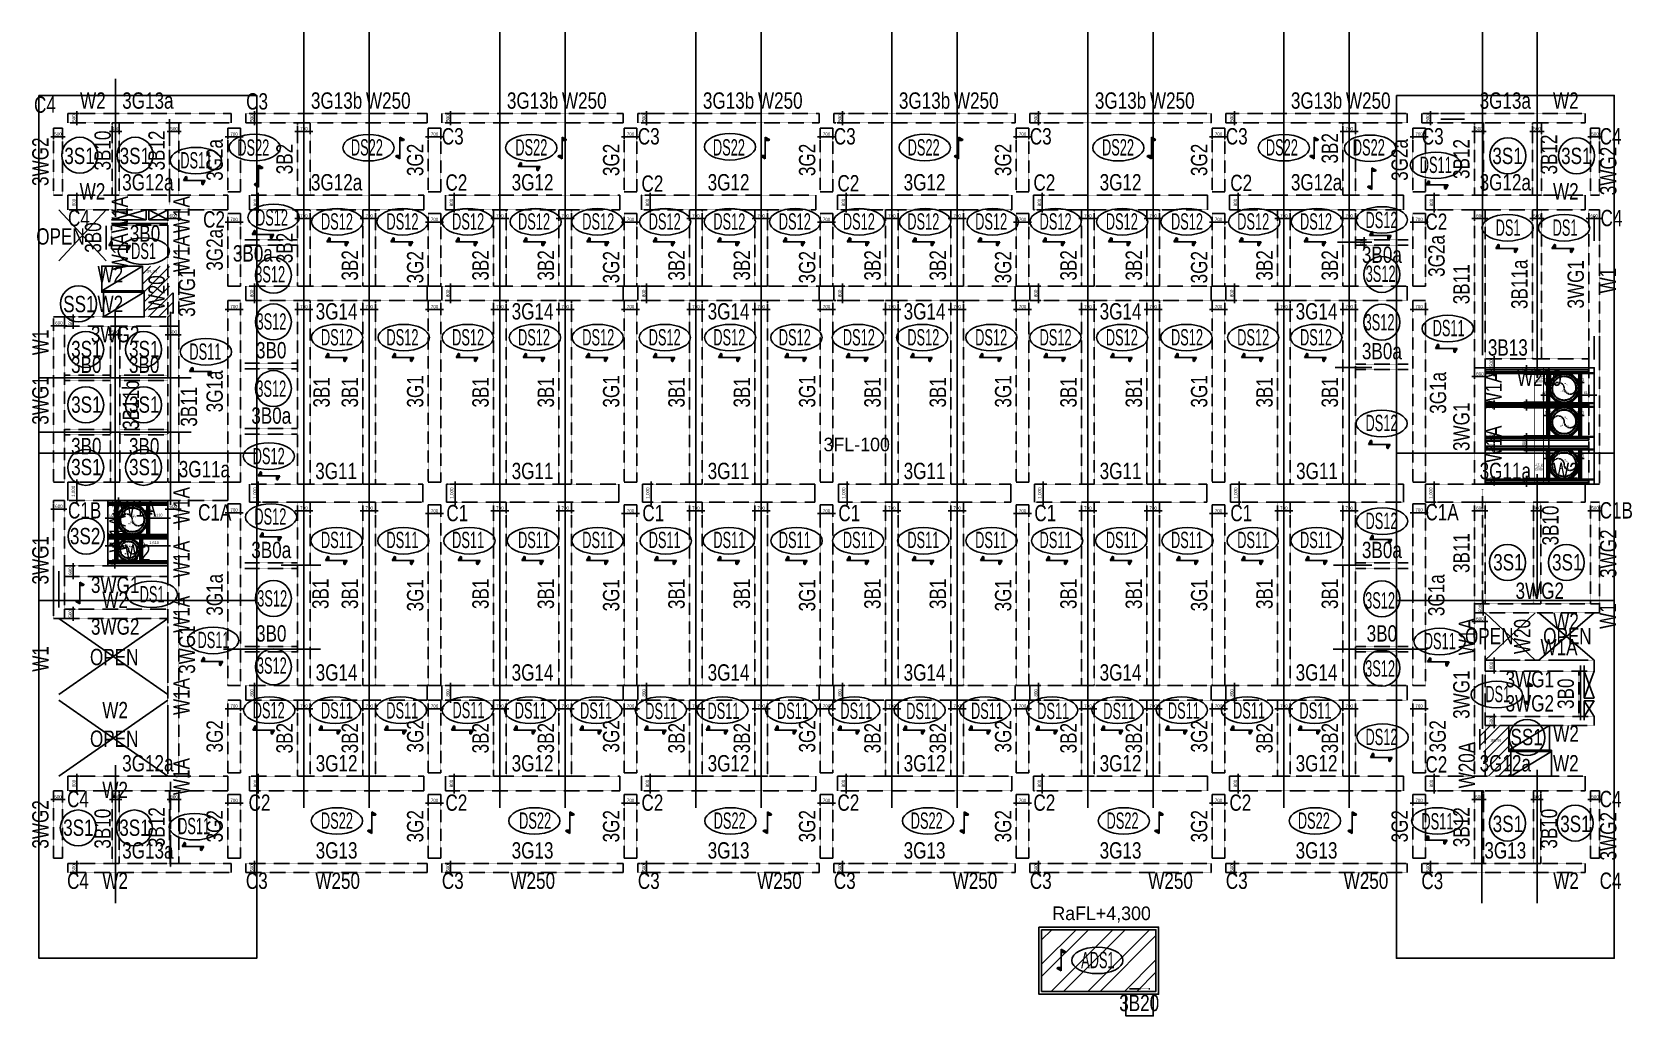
# Model space of a CAD drawing. Header units: millimetres. Extents: x -43750 to 179136, y 88330 to 153500.
# Drawn here: x 90970 to 179136, y 99305 to 153500 of the extents above; entities outside this region: 3.
import ezdxf
from ezdxf.enums import TextEntityAlignment as Align

# ---------------------------------------------------------------- set-up
doc = ezdxf.new("R2010")
doc.units = ezdxf.units.MM
for name, pattern in [('H1', [1.5, 1, -0.5]), ('HID', [2.3, 1.5, -0.8]), ('PASUN2', [3, 2, -1]), ('xs-1f_plan$0$HID', [4, 3, -1])]:
    doc.linetypes.add(name, pattern=pattern)
doc.layers.get('Defpoints').update_dxf_attribs({"color": 159})
for name, color, linetype in [('$0$A-HAT', 8, 'Continuous'), ('^DECK', 130, 'Continuous'), ('A-CEN', 1, 'Continuous'), ('A-ELE', 7, 'Continuous'), ('A-ETC-전기', 253, 'H1'), ('A-HAT', 251, 'Continuous'), ('A-OPEN', 1, 'Continuous'), ('A-TEXT-NOTE', 7, 'Continuous'), ('BEAM-TEXT', 4, 'Continuous'), ('COLUMN-TEXT', 2, 'Continuous'), ('DECK-PL', 4, 'Continuous'), ('DECK-SLAB', 4, 'Continuous'), ('GIRDER-TEXT', 7, 'Continuous'), ('S-TEXT-NOTE', 7, 'Continuous'), ('TXT-SLAB', 6, 'Continuous'), ('WALL-TEXT', 6, 'Continuous'), ('xs-1f_plan$0$8', 8, 'Continuous'), ('xs-1f_plan$0$xref', 7, 'Continuous'), ('레벨', 40, 'Continuous'), ('보(beam)', 4, 'HID'), ('보(girder)', 7, 'HID'), ('슬래브라인', 7, 'Continuous')]:
    doc.layers.add(name, color=color, linetype=linetype)
doc.layers.add('A-CON', color=2, linetype='Continuous', lineweight=9)
doc.layers.add('A-ETC-전기 NOPLOT', color=163, linetype='Continuous', plot=False)
doc.layers.add('NOPLOT', color=191, linetype='Continuous', plot=False)
doc.styles.add('Arial_10_2', font='arial.ttf', dxfattribs={"height": 120})
doc.styles.add('Gdim', font='', dxfattribs={"width": 0.9})
doc.styles.add('Gtx', font='')
doc.styles.add('xs-1f_plan$0$Gdim', font='malgun.ttf')
doc.styles.get('Gdim').set_extended_font_data('Dotum')
doc.styles.get('Gtx').set_extended_font_data('Dotum')
doc.dimstyles.new('Gdim200', dxfattribs={"dimscale": 200, "dimtxt": 3, "dimasz": 1.2, "dimexe": 2, "dimexo": 3, "dimgap": 1, "dimtad": 1, "dimdsep": 46, "dimlunit": 6, "dimtxsty": 'Gdim', "dimblk1": '_CIDOT', "dimblk2": '_CIDOT', "dimsah": 1, "dimcen": 2.5, "dimdle": 2, "dimclrd": 1, "dimclre": 1, "dimclrt": 3, "dimazin": 2, "dimtfac": 1, "dimtix": 1, "dimtmove": 2, "dimatfit": 3, "dimldrblk": '_CIDOT', "dimfxl": 2, "dimtolj": 1, "dimtzin": 0, "dimarcsym": 0})
doc.dimstyles.new('Gdim300', dxfattribs={"dimscale": 300, "dimtxt": 3, "dimasz": 6, "dimexe": 1.5, "dimexo": 2, "dimgap": 1, "dimtad": 1, "dimdec": 0, "dimzin": 0, "dimdsep": 46, "dimlunit": 6, "dimtxsty": 'Gtx', "dimblk": 'DOTSMALL', "dimblk1": 'DOTSMALL', "dimblk2": 'DOTSMALL', "dimcen": 1.5, "dimdle": 1.5, "dimclrd": 1, "dimclre": 1, "dimclrt": 256, "dimazin": 0, "dimtfac": 1, "dimtdec": 0, "dimtix": 1, "dimtmove": 2, "dimatfit": 3, "dimldrblk": 'DOTSMALL', "dimfxl": 1, "dimtolj": 1, "dimtzin": 0, "dimlwd": -1, "dimlwe": -1, "dimarcsym": 0})
doc.dimstyles.new('xs-1f_plan$0$Gdim200', dxfattribs={"dimscale": 200, "dimtxt": 3, "dimasz": 1.2, "dimexe": 2, "dimexo": 3, "dimgap": 1, "dimtad": 1, "dimdsep": 46, "dimlunit": 6, "dimtxsty": 'xs-1f_plan$0$Gdim', "dimblk1": 'xs-1f_plan$0$_CIDOT', "dimblk2": 'xs-1f_plan$0$_CIDOT', "dimsah": 1, "dimcen": 2.5, "dimdle": 2, "dimclrd": 1, "dimclre": 1, "dimclrt": 3, "dimazin": 2, "dimtfac": 1, "dimtix": 1, "dimtmove": 2, "dimatfit": 3, "dimldrblk": 'xs-1f_plan$0$_CIDOT', "dimfxl": 2, "dimtolj": 1, "dimtzin": 0, "dimarcsym": 0})

msp = doc.modelspace()

# ---------------------------------------------------------------- texts
at = {"layer": 'A-TEXT-NOTE', "style": 'Gtx', "width": 0.8}
for p in [(92539.891, 142240), (171269.891, 120226.866), (175574.891, 120226.866), (95499.891, 119076.866), (95499.891, 114576.866)]:
    msp.add_text('OPEN', height=900, dxfattribs=at).set_placement(p, align=Align.MIDDLE_CENTER)
at = {"layer": 'BEAM-TEXT', "style": 'Gtx', "width": 0.8}
for s, p in [('3B10', (95578.571, 146971.153)), ('3B12', (98553.571, 146971.153)), ('3B2', (105603.571, 146505.018)), ('3B2', (163203.571, 147095.018)), ('3B12', (170453.571, 146505.018)), ('3B12', (175283.119, 146751.153)), ('3B0', (95053.571, 142180.018)), ('3B2', (105603.571, 141605.018)), ('3B2', (109203.571, 140645.018)), ('3B2', (116403.571, 140645.018)), ('3B2', (120003.571, 140645.018)), ('3B2', (127203.571, 140645.018)), ('3B2', (130803.571, 140645.018)), ('3B2', (138003.571, 140645.018)), ('3B2', (141603.571, 140645.018)), ('3B2', (148803.571, 140645.018)), ('3B2', (152403.571, 140645.018)), ('3B2', (159603.571, 140645.018)), ('3B2', (163203.571, 140645.018)), ('3B11', (170453.571, 139605.018)), ('3B11a', (173653.571, 139605.018)), ('3B11b', (97136.954, 132955.018)), ('3B1', (109203.571, 133655.018)), ('3B1', (116403.571, 133655.018)), ('3B1', (120003.571, 133655.018)), ('3B1', (127203.571, 133655.018)), ('3B1', (130803.571, 133655.018)), ('3B1', (138003.571, 133655.018)), ('3B1', (141603.571, 133655.018)), ('3B1', (148803.571, 133655.018)), ('3B1', (152403.571, 133655.018)), ('3B1', (159603.571, 133655.018)), ('3B1', (163203.571, 133655.018)), ('3B11', (100336.006, 132860.178)), ('3B10', (175358.401, 126318.431)), ('3B11', (170453.571, 124805.018)), ('3B1', (109203.571, 122555.018)), ('3B1', (116403.571, 122555.018)), ('3B1', (120003.571, 122555.018)), ('3B1', (127203.571, 122555.018)), ('3B1', (130803.571, 122555.018)), ('3B1', (138003.571, 122555.018)), ('3B1', (141603.571, 122555.018)), ('3B1', (148803.571, 122555.018)), ('3B1', (152403.571, 122555.018)), ('3B1', (159603.571, 122555.018)), ('3B1', (163203.571, 122555.018)), ('3B0', (176203.572, 117055.018)), ('3B2', (105603.571, 114605.018)), ('3B2', (109203.571, 114605.018)), ('3B2', (116403.571, 114605.018)), ('3B2', (120003.571, 114605.018)), ('3B2', (127203.571, 114605.018)), ('3B2', (130803.571, 114605.018)), ('3B2', (138003.571, 114605.018)), ('3B2', (141603.571, 114605.018)), ('3B2', (148803.571, 114605.018)), ('3B2', (152403.571, 114605.018)), ('3B2', (159603.571, 114605.018)), ('3B2', (163203.571, 114605.018)), ('3B10', (95578.571, 109621.153)), ('3B12', (98553.571, 109705.018)), ('3B12', (170453.571, 109705.018)), ('3B10', (175283.119, 109621.153))]:
    msp.add_text(s, height=900, rotation=90, dxfattribs=at).set_placement(p, align=Align.BOTTOM_CENTER)
for s, p in [('3B0', (97198.252, 142855.017)), ('3B0a', (103140, 141755.018)), ('3B0a', (165353.571, 141685.018))]:
    msp.add_text(s, height=900, dxfattribs=at).set_placement(p, align=Align.TOP_CENTER)
for s, p in [('3B0', (104153.571, 135255.018)), ('3B0a', (165353.571, 135205.018)), ('3B13', (172293.571, 135405.018)), ('3B0', (93962.179, 134455.018)), ('3B0', (97152.765, 134455.018)), ('3B0a', (104153.571, 131655.018)), ('3B0', (93962.179, 129972.167)), ('3B0', (97152.765, 129967.515)), ('3B0a', (104153.571, 124255.018)), ('3B0a', (165353.571, 124255.018)), ('3B0', (104153.571, 119655.018)), ('3B0', (165353.571, 119655.018)), ('3B20', (151980.983, 99301.725))]:
    msp.add_text(s, height=900, dxfattribs=at).set_placement(p, align=Align.BOTTOM_CENTER)
for p in [(106473.571, 133655.018), (106413.571, 122555.018)]:
    msp.add_text('3B1', height=900, rotation=90, dxfattribs=at).set_placement(p, align=Align.TOP_CENTER)
at = {"layer": 'COLUMN-TEXT', "color": 3, "style": 'Gtx', "width": 0.8}
for s, p in [('C4', (91080, 149950)), ('C3', (102770, 150130)), ('C3', (113553.571, 148205.018)), ('C3', (124353.571, 148205.018)), ('C3', (135153.571, 148205.018)), ('C3', (145953.571, 148205.018)), ('C3', (156753.571, 148205.018)), ('C3', (167553.571, 148205.018)), ('C4', (177353.572, 148205.017)), ('C2', (113753.571, 145660)), ('C2', (124553.571, 145600)), ('C2', (135353.571, 145620)), ('C2', (146153.571, 145660)), ('C2', (157000, 145640)), ('C4', (92953.571, 143705.018)), ('C4', (177403.571, 143704.95)), ('C2', (100400, 143630)), ('C2', (167753.571, 143505.018)), ('C1B', (92953.571, 127605.018)), ('C1A', (100123.659, 127490.901)), ('C1', (113803.571, 127455.018)), ('C1', (124603.571, 127455.018)), ('C1', (135403.571, 127455.018)), ('C1', (146203.571, 127455.018)), ('C1', (157003.571, 127455.018)), ('C1A', (167753.571, 127505.018)), ('C1B', (177353.572, 127605.018)), ('C2', (167753.571, 113610)), ('C4', (92903.571, 111705.085)), ('C2', (102903.571, 111505.085)), ('C2', (113753.571, 111505.018)), ('C2', (124553.571, 111505.018)), ('C2', (135353.571, 111505.018)), ('C2', (146153.571, 111505.018)), ('C2', (156953.571, 111505.018)), ('C4', (177353.571, 111705.018)), ('C4', (92903.571, 107205.085)), ('C3', (102753.571, 107205.018)), ('C3', (113553.571, 107205.018)), ('C3', (124353.571, 107205.018)), ('C3', (135153.571, 107205.018)), ('C3', (145953.571, 107205.018)), ('C3', (156753.571, 107205.018)), ('C4', (177353.571, 107205.018))]:
    msp.add_text(s, height=900, dxfattribs=at).set_placement(p, align=Align.TOP_LEFT)
msp.add_text('C3', height=900, dxfattribs=at).set_placement((167530, 106022.931), align=Align.BOTTOM_LEFT)
at = {"layer": 'DECK-SLAB', "style": 'Gtx', "width": 0.6}
for s, p in [('DS22', (102280, 146686.866, 0)), ('DS22', (108540, 146696.866, 0)), ('DS22', (117600, 146696.866, 0)), ('DS22', (128490, 146696.866, 0)), ('DS22', (139220, 146696.866, 0)), ('DS22', (149930, 146696.866, 0)), ('DS22', (158960, 146696.866, 0)), ('DS22', (163750, 146696.866, 0)), ('DS11', (99140, 145986.866, 0)), ('DS11', (167440, 145736.866, 0)), ('DS12', (103310, 142836.866, 0)), ('DS12', (106890, 142616.866, 0)), ('DS12', (110500, 142616.866, 0)), ('DS12', (114120, 142616.866, 0)), ('DS12', (117750, 142616.866, 0)), ('DS12', (121290, 142616.866, 0)), ('DS12', (124950, 142616.866, 0)), ('DS12', (128510, 142616.866, 0)), ('DS12', (132120, 142616.866, 0)), ('DS12', (135650, 142616.866, 0)), ('DS12', (139200, 142616.866, 0)), ('DS12', (142940, 142616.866, 0)), ('DS12', (146490, 142616.866, 0)), ('DS12', (150140, 142616.866, 0)), ('DS12', (153730, 142616.866, 0)), ('DS12', (157380, 142616.866, 0)), ('DS12', (160840, 142616.866, 0)), ('DS12', (164450, 142696.866, 0)), ('DS1', (171620, 142276.866, 0)), ('DS1', (174760, 142276.866, 0)), ('DS1', (96430, 140996.866, 0)), ('DS11', (168150, 136746.866, 0)), ('DS12', (106890, 136236.866, 0)), ('DS12', (110500, 136236.866, 0)), ('DS12', (114120, 136236.866, 0)), ('DS12', (117750, 136236.866, 0)), ('DS12', (121290, 136236.866, 0)), ('DS12', (124950, 136236.866, 0)), ('DS12', (128510, 136236.866, 0)), ('DS12', (132120, 136236.866)), ('DS12', (135650, 136236.866, 0)), ('DS12', (139200, 136236.866, 0)), ('DS12', (142940, 136236.866, 0)), ('DS12', (146490, 136236.866, 0)), ('DS12', (150140, 136236.866, 0)), ('DS12', (153730, 136236.866, 0)), ('DS12', (157380, 136236.866, 0)), ('DS12', (160840, 136236.866, 0)), ('DS11', (99640, 135446.866, 0)), ('DS12', (164450, 131516.866, 0)), ('DS12', (103130, 129696.866, 0)), ('DS12', (103220, 126366.866, 0)), ('DS12', (164450, 126126.866, 0)), ('DS11', (106890, 125076.866, 0)), ('DS11', (110500, 125076.866, 0)), ('DS11', (114120, 125076.866, 0)), ('DS11', (117750, 125076.866, 0)), ('DS11', (121290, 125076.866, 0)), ('DS11', (124950, 125076.866, 0)), ('DS11', (128510, 125076.866, 0)), ('DS11', (132120, 125076.866, 0)), ('DS11', (135650, 125076.866, 0)), ('DS11', (139200, 125076.866, 0)), ('DS11', (142940, 125076.866, 0)), ('DS11', (146490, 125076.866, 0)), ('DS11', (150140, 125076.866, 0)), ('DS11', (153730, 125076.866, 0)), ('DS11', (157380, 125076.866, 0)), ('DS11', (160840, 125076.866, 0)), ('DS1', (96900, 122086.866, 0)), ('DS11', (100090, 119566.866)), ('DS11', (167660, 119506.866, 0)), ('DS1', (171050, 116586.866, 0)), ('DS12', (103130, 115696.866, 0)), ('DS11', (106890, 115686.866, 0)), ('DS11', (110490, 115686.866, 0)), ('DS11', (114140, 115706.866, 0)), ('DS11', (117570, 115686.866, 0)), ('DS11', (121170, 115676.866, 0)), ('DS11', (124760, 115656.866, 0)), ('DS11', (128190, 115666.866, 0)), ('DS11', (132020, 115666.866, 0)), ('DS11', (135510, 115666.866, 0)), ('DS11', (139140, 115656.866, 0)), ('DS11', (142710, 115666.866, 0)), ('DS11', (146360, 115656.866, 0)), ('DS11', (150000, 115656.866, 0)), ('DS11', (153560, 115676.866, 0)), ('DS11', (157150, 115686.866, 0)), ('DS11', (160810, 115676.866, 0)), ('DS12', (164450, 114226.866, 0)), ('DS11', (99020, 109316.866, 0)), ('DS22', (106890, 109616.866, 0)), ('DS22', (117810, 109616.866, 0)), ('DS22', (128530, 109616.866, 0)), ('DS22', (139390, 109616.866, 0)), ('DS22', (150180, 109616.866, 0)), ('DS22', (160720, 109616.866, 0)), ('DS11', (167530, 109576.866, 0)), ('ADS1', (148780, 101936.866, 0))]:
    msp.add_text(s, height=900, dxfattribs=at).set_placement(p)
at = {"layer": 'GIRDER-TEXT', "style": 'Gtx', "width": 0.8}
for s, p in [('3G13a', (97353.571, 149005.018)), ('3G13b', (107753.571, 149005.018)), ('3G13b', (118553.571, 149005.018)), ('3G13b', (129353.571, 149005.018)), ('3G13b', (140153.571, 149005.018)), ('3G13b', (150953.571, 149005.018)), ('3G13b', (161753.571, 149005.018)), ('3G13a', (172153.571, 149005.018)), ('3G12a', (97353.571, 144505.018)), ('3G12a', (107753.571, 144505.018)), ('3G12', (118553.571, 144505.018)), ('3G12', (129353.571, 144505.018)), ('3G12', (140153.571, 144505.018)), ('3G12', (150953.571, 144505.018)), ('3G12a', (161753.571, 144505.018)), ('3G12a', (172153.571, 144505.018)), ('3G11a', (100471.227, 128705.018)), ('3G11', (107728.571, 128605.018)), ('3G11', (118553.571, 128605.018)), ('3G11', (129353.571, 128605.018)), ('3G11', (140153.571, 128605.018)), ('3G11', (150953.571, 128605.018)), ('3G11', (161778.571, 128605.018)), ('3G11a', (172153.571, 128605.018)), ('3WG2', (174053.571, 122005.018)), ('3G14', (107753.571, 117505.018)), ('3G14', (118553.571, 117505.018)), ('3G14', (129353.571, 117505.018)), ('3G14', (140153.571, 117505.018)), ('3G14', (150953.571, 117505.018)), ('3G14', (161753.571, 117505.018)), ('3WG2', (173503.571, 115805.018)), ('3G12a', (97353.571, 112505.018)), ('3G12', (107753.571, 112505.018)), ('3G12', (118553.571, 112505.018)), ('3G12', (129353.571, 112505.018)), ('3G12', (140153.571, 112505.018)), ('3G12', (150953.571, 112505.018)), ('3G12', (161753.571, 112505.018)), ('3G12a', (172153.571, 112505.018)), ('3G13a', (97353.571, 107705.018)), ('3G13', (107753.571, 107705.018)), ('3G13', (118553.571, 107705.018)), ('3G13', (129353.571, 107705.018)), ('3G13', (140153.571, 107705.018)), ('3G13', (150953.571, 107705.018))]:
    msp.add_text(s, height=900, dxfattribs=at).set_placement(p, align=Align.BOTTOM_CENTER)
for s, p in [('3WG2', (92153.571, 146355.018)), ('3G2a', (101753.571, 146455.018)), ('3G2', (112803.571, 146455.018)), ('3G2', (123603.571, 146455.018)), ('3G2', (134403.571, 146455.018)), ('3G2', (145203.571, 146455.018)), ('3G2', (156003.571, 146455.018)), ('3G2a', (167053.571, 146455.018)), ('3WG2', (178547.069, 145845.018)), ('3G2a', (101753.571, 141505.018)), ('3G2', (112803.571, 140545.018)), ('3G2', (123603.571, 140545.018)), ('3G2', (134403.571, 140545.018)), ('3G2', (145203.571, 140545.018)), ('3G2', (156003.571, 140545.018)), ('3WG1', (176753.571, 139605.018)), ('3WG1', (92153.571, 133205.018)), ('3G1a', (101753.571, 133705.018)), ('3G1', (112803.571, 133705.018)), ('3G1', (123603.571, 133705.018)), ('3G1', (134403.571, 133705.018)), ('3G1', (145203.571, 133705.018)), ('3G1', (156003.571, 133705.018)), ('3WG1', (170453.571, 131755.018)), ('3WG1', (92153.571, 124405.018)), ('3WG2', (178547.069, 124765.018)), ('3G1a', (101753.571, 122505.018)), ('3G1', (112803.571, 122480.018)), ('3G1', (123603.571, 122480.018)), ('3G1', (134403.571, 122480.018)), ('3G1', (145203.571, 122480.018)), ('3G1', (156003.571, 122480.018)), ('3WG1', (170453.571, 117005.018)), ('3G2', (101753.571, 114705.018)), ('3G2', (112803.571, 114705.018)), ('3G2', (123603.571, 114705.018)), ('3G2', (134403.571, 114705.018)), ('3G2', (145203.571, 114705.018)), ('3G2', (156003.571, 114705.018)), ('3WG2', (92153.571, 109855.018)), ('3G2', (101753.571, 109755.018)), ('3G2', (112803.571, 109755.018)), ('3G2', (123603.571, 109755.018)), ('3G2', (134403.571, 109755.018)), ('3G2', (145203.571, 109755.018)), ('3G2', (156003.571, 109755.018)), ('3G2', (167053.571, 109755.018)), ('3WG2', (178547.069, 109205.018))]:
    msp.add_text(s, height=900, rotation=90, dxfattribs=at).set_placement(p, align=Align.BOTTOM_CENTER)
for s, p in [('3G2a', (167913.571, 141165.018)), ('3WG1', (99053.571, 139144.744)), ('3G1a', (167993.571, 133625.018)), ('3G1a', (167903.571, 122480.018)), ('3WG1', (99053.571, 119485.018)), ('3G2', (167973.571, 114705.018))]:
    msp.add_text(s, height=900, rotation=90, dxfattribs=at).set_placement(p, align=Align.TOP_CENTER)
for s, p in [('3G14', (107753.571, 138565.018)), ('3G14', (118553.571, 138565.018)), ('3G14', (129353.571, 138565.018)), ('3G14', (140153.571, 138565.018)), ('3G14', (150953.571, 138565.018)), ('3G14', (161753.571, 138565.018)), ('3WG2', (95553.571, 137305.018)), ('3WG1', (95553.571, 123505.018)), ('3WG2', (95553.571, 121205.018)), ('3WG1', (173503.571, 118305.018))]:
    msp.add_text(s, height=900, dxfattribs=at).set_placement(p, align=Align.TOP_CENTER)
at = {"layer": 'GIRDER-TEXT', "color": 1, "style": 'Gtx', "width": 0.8}
for p in [(161753.571, 107705.018), (172153.571, 107705.018)]:
    msp.add_text('3G13', height=900, dxfattribs=at).set_placement(p, align=Align.BOTTOM_CENTER)
at = {"layer": 'S-TEXT-NOTE', "color": 4, "style": 'Gtx'}
msp.add_text('콘크리트 덧침', height=900, dxfattribs=at).set_placement((-31640.541, 88577.893))
at = {"layer": 'TXT-SLAB', "style": 'Gtx'}
for s, width, p in [('3S1', 0.8, (92750, 146226.866)), ('3S1', 0.8, (95800, 146226.866)), ('3S1', 0.8, (171440, 146226.866)), ('3S1', 0.8, (175230, 146226.866)), ('3S12', 0.6, (103270, 139706.866)), ('3S12', 0.6, (164460, 139736.866)), ('SS1', 0.8, (92690, 138066.866)), ('3S12', 0.6, (103340, 137106.866)), ('3S12', 0.6, (164400, 137066.866)), ('3S1', 0.8, (93127.553, 135587.045)), ('3S1', 0.8, (96318.139, 135587.045)), ('3S12', 0.6, (103330, 133406.866)), ('3S1', 0.8, (93127.553, 132530.021)), ('3S1', 0.8, (96318.139, 132530.021)), ('3S1', 0.8, (93127.553, 129088.655)), ('3S1', 0.8, (96318.139, 129088.655)), ('3S2', 0.8, (93060, 125286.726)), ('3S1', 0.8, (171487.146, 123843.738)), ('3S1', 0.8, (174732.033, 123843.738)), ('3S12', 0.6, (103380, 121856.726)), ('3S12', 0.6, (164430, 121746.866)), ('3S12', 0.6, (103360, 118156.726)), ('3S12', 0.6, (164430, 117996.866)), ('SS1', 0.8, (172440, 114216.866)), ('3S1', 0.8, (171460, 109436.866)), ('3S1', 0.8, (175180, 109436.866)), ('3S1', 0.8, (92690, 109226.726)), ('3S1', 0.8, (95780, 109226.726))]:
    msp.add_text(s, height=900, dxfattribs=dict(at, width=width)).set_placement(p)
at = {"layer": 'WALL-TEXT', "style": 'Gtx', "width": 0.8}
for s, p in [('W2', (94323.839, 149005.018, 0)), ('W250', (110602.59, 149005.018, 0)), ('W250', (121402.59, 149005.018, 0)), ('W250', (132202.59, 149005.018, 0)), ('W250', (143002.59, 149005.018, 0)), ('W250', (153802.59, 149005.018, 0)), ('W250', (164602.59, 149005.018, 0)), ('W2', (175489.115, 149005.018, 0)), ('W2', (94303.938, 144005.018, 0)), ('W2', (175490.033, 144005.018, 0)), ('W2', (95285.697, 137805.018, 0)), ('W2', (175490.033, 128605.018, 0)), ('W2', (96793.104, 124105.018, 0)), ('W2', (95551.25, 121505.018, 0)), ('W1A', (175115.033, 118905.018, 0)), ('W2', (175490.033, 112505.018, 0))]:
    msp.add_text(s, height=900, dxfattribs=at).set_placement(p, align=Align.BOTTOM_CENTER)
for s, p in [('W1A', (95353.571, 143442.417, 0)), ('W1A', (98753.571, 143442.417, 0)), ('W1A', (95353.571, 141392.417, 0)), ('W1A', (98753.571, 141292.417, 0)), ('W1', (177353.571, 139807.526, 0)), ('W1A', (171053.571, 133781.689, 0)), ('W1A', (171053.571, 130805.018, 0)), ('W1A', (98753.571, 127416.196, 0)), ('W1A', (95223.571, 125855.018, 0)), ('W1A', (98753.571, 124458.918, 0)), ('W1A', (98753.571, 121428.918, 0)), ('W1', (177353.571, 121330.018, 0)), ('W1A', (98753.571, 116901.217, 0)), ('W1A', (98753.571, 112491.217, 0))]:
    msp.add_text(s, height=900, rotation=90, dxfattribs=at).set_placement(p, align=Align.TOP_CENTER)
for s, p in [('W2', (95285.697, 140605.018, 0)), ('W200', (174029.644, 134905.018, 0)), ('W1A', (96793.104, 127705.018, 0)), ('W2', (175500.898, 121505.018, 0)), ('W2', (95551.25, 116605.018, 0)), ('W2', (175500.898, 115305.018, 0)), ('W2', (95551.25, 112205.018, 0)), ('W2', (95551.25, 107205.018, 0)), ('W250', (107813.558, 107205.018, 0)), ('W250', (118562.447, 107205.018, 0)), ('W250', (132157.148, 107205.018, 0)), ('W250', (142932.799, 107205.018, 0)), ('W250', (153708.377, 107205.018, 0)), ('W250', (164477.693, 107205.018, 0)), ('W2', (175500.898, 107205.018, 0))]:
    msp.add_text(s, height=900, dxfattribs=at).set_placement(p, align=Align.TOP_CENTER)
for s, p in [('W20', (98553.571, 139135.018, 0)), ('W1', (92153.571, 136405.018, 0)), ('W1A', (170753.571, 120195.059, 0)), ('W20', (173803.571, 120205.018, 0)), ('W1', (92153.571, 118971.35, 0)), ('W20A', (170753.571, 113122.723, 0))]:
    msp.add_text(s, height=900, rotation=90, dxfattribs=at).set_placement(p, align=Align.BOTTOM_CENTER)
at = {"layer": '레벨', "style": 'Gtx'}
for s, height, p in [('3FL-50', 135, (97576.354, 140318.193, 0)), ('3FL-100', 750, (136415.848, 130782.035)), ('3FL-50', 135, (171636.354, 114488.193, 0)), ('RaFL+4,300', 750, (149909.803, 104960.522))]:
    msp.add_text(s, height=height, dxfattribs=at).set_placement(p, align=Align.MIDDLE_CENTER)

# ---------------------------------------------------------------- blocks, each defined once
blk = doc.blocks.new('_CIDOT')
at = {"color": 0, "linetype": 'ByBlock'}
blk.add_line((2, 0), (-1, 0), dxfattribs=at)
at = {"color": 0, "linetype": 'ByBlock', "const_width": 0.5}
blk.add_lwpolyline([(-0.25, 0, 1), (0.25, 0, 1)], format="xyb", close=True, dxfattribs=at)
blk = doc.blocks.new('*D249')
at = {"layer": 'Defpoints', "color": 155, "lineweight": -2, "transparency": 16777216}
for p, q in [((-2025, 700), (-1605, 700)), ((-2025, 100), (-1605, 100)), ((-1725, 172), (-1725, 628))]:
    blk.add_line(p, q, dxfattribs=at)
at = {"layer": 'Defpoints', "color": 0, "transparency": 16777216}
for p in [(-2205, 700), (-2205, 100), (-1725, 700)]:
    blk.add_point(p, dxfattribs=at)
at = {"layer": 'Defpoints', "color": 155, "lineweight": -2, "transparency": 16777216, "xscale": 71.99999999999994, "yscale": 71.99999999999994, "zscale": 71.99999999999994}
for p, rotation in [((-1725, 700), 90), ((-1725, 100), 270)]:
    blk.add_blockref('_CIDOT', p, dxfattribs=dict(at, rotation=rotation))
at = {"layer": 'Defpoints', "color": 3, "transparency": 16777216, "insert": (-1876, 400), "char_height": 180, "attachment_point": 5, "rotation": 90, "style": 'Gdim'}
blk.add_mtext('\\A1;{\\C155;600}', dxfattribs=at)
blk = doc.blocks.new('*D250')
at = {"layer": 'Defpoints', "color": 155, "lineweight": -2, "transparency": 16777216}
for p, q in [((-1925, 700), (-1505, 700)), ((-1925, 100), (-1505, 100)), ((-1625, 172), (-1625, 628))]:
    blk.add_line(p, q, dxfattribs=at)
at = {"layer": 'Defpoints', "color": 0, "transparency": 16777216}
for p in [(-2105, 700), (-2105, 100), (-1625, 700)]:
    blk.add_point(p, dxfattribs=at)
at = {"layer": 'Defpoints', "color": 155, "lineweight": -2, "transparency": 16777216, "xscale": 71.99999999999994, "yscale": 71.99999999999994, "zscale": 71.99999999999994}
for p, rotation in [((-1625, 700), 90), ((-1625, 100), 270)]:
    blk.add_blockref('_CIDOT', p, dxfattribs=dict(at, rotation=rotation))
at = {"layer": 'Defpoints', "color": 3, "transparency": 16777216, "insert": (-1776, 400), "char_height": 180, "attachment_point": 5, "rotation": 90, "style": 'Gdim'}
blk.add_mtext('\\A1;{\\C155;600}', dxfattribs=at)
blk = doc.blocks.new('*D251')
at = {"layer": 'Defpoints', "color": 155, "lineweight": -2, "transparency": 16777216}
for p, q in [((-1725, 650), (-1305, 650)), ((-1725, 150), (-1305, 150)), ((-1425, 222), (-1425, 578))]:
    blk.add_line(p, q, dxfattribs=at)
at = {"layer": 'Defpoints', "color": 0, "transparency": 16777216}
for p in [(-1905, 650), (-1905, 150), (-1425, 650)]:
    blk.add_point(p, dxfattribs=at)
at = {"layer": 'Defpoints', "color": 155, "lineweight": -2, "transparency": 16777216, "xscale": 71.99999999999994, "yscale": 71.99999999999994, "zscale": 71.99999999999994}
for p, rotation in [((-1425, 650), 90), ((-1425, 150), 270)]:
    blk.add_blockref('_CIDOT', p, dxfattribs=dict(at, rotation=rotation))
at = {"layer": 'Defpoints', "color": 3, "transparency": 16777216, "insert": (-1576, 400), "char_height": 180, "attachment_point": 5, "rotation": 90, "style": 'Gdim'}
blk.add_mtext('\\A1;{\\C155;500}', dxfattribs=at)
blk = doc.blocks.new('*D246')
at = {"layer": 'Defpoints', "color": 155, "lineweight": -2, "transparency": 16777216}
for p, q in [((-925, 700), (-505, 700)), ((-925, 100), (-505, 100)), ((-625, 172), (-625, 628))]:
    blk.add_line(p, q, dxfattribs=at)
at = {"layer": 'Defpoints', "color": 0, "transparency": 16777216}
for p in [(-1105, 700), (-1105, 100), (-625, 700)]:
    blk.add_point(p, dxfattribs=at)
at = {"layer": 'Defpoints', "color": 155, "lineweight": -2, "transparency": 16777216, "xscale": 71.99999999999994, "yscale": 71.99999999999994, "zscale": 71.99999999999994}
for p, rotation in [((-625, 700), 90), ((-625, 100), 270)]:
    blk.add_blockref('_CIDOT', p, dxfattribs=dict(at, rotation=rotation))
at = {"layer": 'Defpoints', "color": 3, "transparency": 16777216, "insert": (-776, 400), "char_height": 180, "attachment_point": 5, "rotation": 90, "style": 'Gdim'}
blk.add_mtext('\\A1;{\\C155;600}', dxfattribs=at)
blk = doc.blocks.new('*D247')
at = {"layer": 'Defpoints', "color": 155, "lineweight": -2, "transparency": 16777216}
for p, q in [((-1485, 650), (-1065, 650)), ((-1485, 150), (-1065, 150)), ((-1185, 222), (-1185, 578))]:
    blk.add_line(p, q, dxfattribs=at)
at = {"layer": 'Defpoints', "color": 0, "transparency": 16777216}
for p in [(-1665, 650), (-1665, 150), (-1185, 650)]:
    blk.add_point(p, dxfattribs=at)
at = {"layer": 'Defpoints', "color": 155, "lineweight": -2, "transparency": 16777216, "xscale": 71.99999999999994, "yscale": 71.99999999999994, "zscale": 71.99999999999994}
for p, rotation in [((-1185, 650), 90), ((-1185, 150), 270)]:
    blk.add_blockref('_CIDOT', p, dxfattribs=dict(at, rotation=rotation))
at = {"layer": 'Defpoints', "color": 3, "transparency": 16777216, "insert": (-1336, 400), "char_height": 180, "attachment_point": 5, "rotation": 90, "style": 'Gdim'}
blk.add_mtext('\\A1;{\\C155;500}', dxfattribs=at)
blk = doc.blocks.new('*D248')
at = {"layer": 'Defpoints', "color": 155, "lineweight": -2, "transparency": 16777216}
for p, q in [((-2025, 650), (-1605, 650)), ((-2025, 150), (-1605, 150)), ((-1725, 222), (-1725, 578))]:
    blk.add_line(p, q, dxfattribs=at)
at = {"layer": 'Defpoints', "color": 0, "transparency": 16777216}
for p in [(-2205, 650), (-2205, 150), (-1725, 650)]:
    blk.add_point(p, dxfattribs=at)
at = {"layer": 'Defpoints', "color": 155, "lineweight": -2, "transparency": 16777216, "xscale": 71.99999999999994, "yscale": 71.99999999999994, "zscale": 71.99999999999994}
for p, rotation in [((-1725, 650), 90), ((-1725, 150), 270)]:
    blk.add_blockref('_CIDOT', p, dxfattribs=dict(at, rotation=rotation))
at = {"layer": 'Defpoints', "color": 3, "transparency": 16777216, "insert": (-1876, 400), "char_height": 180, "attachment_point": 5, "rotation": 90, "style": 'Gdim'}
blk.add_mtext('\\A1;{\\C155;500}', dxfattribs=at)
blk = doc.blocks.new('*D254')
at = {"layer": 'Defpoints', "color": 155, "lineweight": -2, "transparency": 16777216}
for p, q in [((-1725, 650), (-1305, 650)), ((-1725, 150), (-1305, 150)), ((-1425, 222), (-1425, 578))]:
    blk.add_line(p, q, dxfattribs=at)
at = {"layer": 'Defpoints', "color": 0, "transparency": 16777216}
for p in [(-1905, 650), (-1905, 150), (-1425, 650)]:
    blk.add_point(p, dxfattribs=at)
at = {"layer": 'Defpoints', "color": 155, "lineweight": -2, "transparency": 16777216, "xscale": 71.99999999999994, "yscale": 71.99999999999994, "zscale": 71.99999999999994}
for p, rotation in [((-1425, 650), 90), ((-1425, 150), 270)]:
    blk.add_blockref('_CIDOT', p, dxfattribs=dict(at, rotation=rotation))
at = {"layer": 'Defpoints', "color": 3, "transparency": 16777216, "insert": (-1576, 400), "char_height": 180, "attachment_point": 5, "rotation": 90, "style": 'Gdim'}
blk.add_mtext('\\A1;{\\C155;500}', dxfattribs=at)
blk = doc.blocks.new('*D255')
at = {"layer": 'Defpoints', "color": 155, "lineweight": -2, "transparency": 16777216}
for p, q in [((-1525, 700), (-1105, 700)), ((-1525, 100), (-1105, 100)), ((-1225, 172), (-1225, 628))]:
    blk.add_line(p, q, dxfattribs=at)
at = {"layer": 'Defpoints', "color": 0, "transparency": 16777216}
for p in [(-1705, 700), (-1705, 100), (-1225, 700)]:
    blk.add_point(p, dxfattribs=at)
at = {"layer": 'Defpoints', "color": 155, "lineweight": -2, "transparency": 16777216, "xscale": 71.99999999999994, "yscale": 71.99999999999994, "zscale": 71.99999999999994}
for p, rotation in [((-1225, 700), 90), ((-1225, 100), 270)]:
    blk.add_blockref('_CIDOT', p, dxfattribs=dict(at, rotation=rotation))
at = {"layer": 'Defpoints', "color": 3, "transparency": 16777216, "insert": (-1376, 400), "char_height": 180, "attachment_point": 5, "rotation": 90, "style": 'Gdim'}
blk.add_mtext('\\A1;{\\C155;600}', dxfattribs=at)
blk = doc.blocks.new('*D256')
at = {"layer": 'Defpoints', "color": 155, "lineweight": -2, "transparency": 16777216}
for p, q in [((-1725, 700), (-1305, 700)), ((-1725, 100), (-1305, 100)), ((-1425, 172), (-1425, 628))]:
    blk.add_line(p, q, dxfattribs=at)
at = {"layer": 'Defpoints', "color": 0, "transparency": 16777216}
for p in [(-1905, 700), (-1905, 100), (-1425, 700)]:
    blk.add_point(p, dxfattribs=at)
at = {"layer": 'Defpoints', "color": 155, "lineweight": -2, "transparency": 16777216, "xscale": 71.99999999999994, "yscale": 71.99999999999994, "zscale": 71.99999999999994}
for p, rotation in [((-1425, 700), 90), ((-1425, 100), 270)]:
    blk.add_blockref('_CIDOT', p, dxfattribs=dict(at, rotation=rotation))
at = {"layer": 'Defpoints', "color": 3, "transparency": 16777216, "insert": (-1576, 400), "char_height": 180, "attachment_point": 5, "rotation": 90, "style": 'Gdim'}
blk.add_mtext('\\A1;{\\C155;600}', dxfattribs=at)
blk = doc.blocks.new('*D257')
at = {"layer": 'Defpoints', "color": 155, "lineweight": -2, "transparency": 16777216}
for p, q in [((-1725, 650), (-1305, 650)), ((-1725, 150), (-1305, 150)), ((-1425, 222), (-1425, 578))]:
    blk.add_line(p, q, dxfattribs=at)
at = {"layer": 'Defpoints', "color": 0, "transparency": 16777216}
for p in [(-1905, 650), (-1905, 150), (-1425, 650)]:
    blk.add_point(p, dxfattribs=at)
at = {"layer": 'Defpoints', "color": 155, "lineweight": -2, "transparency": 16777216, "xscale": 71.99999999999994, "yscale": 71.99999999999994, "zscale": 71.99999999999994}
for p, rotation in [((-1425, 650), 90), ((-1425, 150), 270)]:
    blk.add_blockref('_CIDOT', p, dxfattribs=dict(at, rotation=rotation))
at = {"layer": 'Defpoints', "color": 3, "transparency": 16777216, "insert": (-1576, 400), "char_height": 180, "attachment_point": 5, "rotation": 90, "style": 'Gdim'}
blk.add_mtext('\\A1;{\\C155;500}', dxfattribs=at)
blk = doc.blocks.new('*D258')
at = {"layer": 'Defpoints', "color": 155, "lineweight": -2, "transparency": 16777216}
for p, q in [((-1825, 750), (-1405, 750)), ((-1825, 50), (-1405, 50)), ((-1525, 122), (-1525, 678))]:
    blk.add_line(p, q, dxfattribs=at)
at = {"layer": 'Defpoints', "color": 0, "transparency": 16777216}
for p in [(-2005, 750), (-2005, 50), (-1525, 750)]:
    blk.add_point(p, dxfattribs=at)
at = {"layer": 'Defpoints', "color": 155, "lineweight": -2, "transparency": 16777216, "xscale": 71.99999999999994, "yscale": 71.99999999999994, "zscale": 71.99999999999994}
for p, rotation in [((-1525, 750), 90), ((-1525, 50), 270)]:
    blk.add_blockref('_CIDOT', p, dxfattribs=dict(at, rotation=rotation))
at = {"layer": 'Defpoints', "color": 3, "transparency": 16777216, "insert": (-1676, 400), "char_height": 180, "attachment_point": 5, "rotation": 90, "style": 'Gdim'}
blk.add_mtext('\\A1;{\\C155;700}', dxfattribs=at)
blk = doc.blocks.new('*D259')
at = {"layer": 'Defpoints', "color": 155, "lineweight": -2, "transparency": 16777216}
for p, q in [((-1825, 750), (-1405, 750)), ((-1825, 50), (-1405, 50)), ((-1525, 122), (-1525, 678))]:
    blk.add_line(p, q, dxfattribs=at)
at = {"layer": 'Defpoints', "color": 0, "transparency": 16777216}
for p in [(-2005, 750), (-2005, 50), (-1525, 750)]:
    blk.add_point(p, dxfattribs=at)
at = {"layer": 'Defpoints', "color": 155, "lineweight": -2, "transparency": 16777216, "xscale": 71.99999999999994, "yscale": 71.99999999999994, "zscale": 71.99999999999994}
for p, rotation in [((-1525, 750), 90), ((-1525, 50), 270)]:
    blk.add_blockref('_CIDOT', p, dxfattribs=dict(at, rotation=rotation))
at = {"layer": 'Defpoints', "color": 3, "transparency": 16777216, "insert": (-1676, 400), "char_height": 180, "attachment_point": 5, "rotation": 90, "style": 'Gdim'}
blk.add_mtext('\\A1;{\\C155;700}', dxfattribs=at)
blk = doc.blocks.new('*D260')
at = {"layer": 'Defpoints', "color": 155, "lineweight": -2, "transparency": 16777216}
for p, q in [((-1725, 650), (-1305, 650)), ((-1725, 150), (-1305, 150)), ((-1425, 222), (-1425, 578))]:
    blk.add_line(p, q, dxfattribs=at)
at = {"layer": 'Defpoints', "color": 0, "transparency": 16777216}
for p in [(-1905, 650), (-1905, 150), (-1425, 650)]:
    blk.add_point(p, dxfattribs=at)
at = {"layer": 'Defpoints', "color": 155, "lineweight": -2, "transparency": 16777216, "xscale": 71.99999999999994, "yscale": 71.99999999999994, "zscale": 71.99999999999994}
for p, rotation in [((-1425, 650), 90), ((-1425, 150), 270)]:
    blk.add_blockref('_CIDOT', p, dxfattribs=dict(at, rotation=rotation))
at = {"layer": 'Defpoints', "color": 3, "transparency": 16777216, "insert": (-1576, 400), "char_height": 180, "attachment_point": 5, "rotation": 90, "style": 'Gdim'}
blk.add_mtext('\\A1;{\\C155;500}', dxfattribs=at)
blk = doc.blocks.new('*D261')
at = {"layer": 'Defpoints', "color": 155, "lineweight": -2, "transparency": 16777216}
for p, q in [((-1725, 650), (-1305, 650)), ((-1725, 150), (-1305, 150)), ((-1425, 222), (-1425, 578))]:
    blk.add_line(p, q, dxfattribs=at)
at = {"layer": 'Defpoints', "color": 0, "transparency": 16777216}
for p in [(-1905, 650), (-1905, 150), (-1425, 650)]:
    blk.add_point(p, dxfattribs=at)
at = {"layer": 'Defpoints', "color": 155, "lineweight": -2, "transparency": 16777216, "xscale": 71.99999999999994, "yscale": 71.99999999999994, "zscale": 71.99999999999994}
for p, rotation in [((-1425, 650), 90), ((-1425, 150), 270)]:
    blk.add_blockref('_CIDOT', p, dxfattribs=dict(at, rotation=rotation))
at = {"layer": 'Defpoints', "color": 3, "transparency": 16777216, "insert": (-1576, 400), "char_height": 180, "attachment_point": 5, "rotation": 90, "style": 'Gdim'}
blk.add_mtext('\\A1;{\\C155;500}', dxfattribs=at)
blk = doc.blocks.new('*D262')
at = {"layer": 'Defpoints', "color": 155, "lineweight": -2, "transparency": 16777216}
for p, q in [((-1725, 800), (-1305, 800)), ((-1725, 0), (-1305, 0)), ((-1425, 72), (-1425, 728))]:
    blk.add_line(p, q, dxfattribs=at)
at = {"layer": 'Defpoints', "color": 0, "transparency": 16777216}
for p in [(-1905, 800), (-1905, 0), (-1425, 800)]:
    blk.add_point(p, dxfattribs=at)
at = {"layer": 'Defpoints', "color": 155, "lineweight": -2, "transparency": 16777216, "xscale": 71.99999999999994, "yscale": 71.99999999999994, "zscale": 71.99999999999994}
for p, rotation in [((-1425, 800), 90), ((-1425, 0), 270)]:
    blk.add_blockref('_CIDOT', p, dxfattribs=dict(at, rotation=rotation))
at = {"layer": 'Defpoints', "color": 3, "transparency": 16777216, "insert": (-1576, 400), "char_height": 180, "attachment_point": 5, "rotation": 90, "style": 'Gdim'}
blk.add_mtext('\\A1;{\\C155;800}', dxfattribs=at)
blk = doc.blocks.new('*D263')
at = {"layer": 'Defpoints', "color": 155, "lineweight": -2, "transparency": 16777216}
for p, q in [((-1725, 900), (-1305, 900)), ((-1425, -28), (-1425, 828)), ((-1725, -100), (-1305, -100))]:
    blk.add_line(p, q, dxfattribs=at)
at = {"layer": 'Defpoints', "color": 0, "transparency": 16777216}
for p in [(-1905, 900), (-1425, 900), (-1905, -100)]:
    blk.add_point(p, dxfattribs=at)
at = {"layer": 'Defpoints', "color": 155, "lineweight": -2, "transparency": 16777216, "xscale": 71.99999999999994, "yscale": 71.99999999999994, "zscale": 71.99999999999994}
for p, rotation in [((-1425, 900), 90), ((-1425, -100), 270)]:
    blk.add_blockref('_CIDOT', p, dxfattribs=dict(at, rotation=rotation))
at = {"layer": 'Defpoints', "color": 3, "transparency": 16777216, "insert": (-1593, 400), "char_height": 180, "attachment_point": 5, "rotation": 90, "style": 'Gdim'}
blk.add_mtext('\\A1;{\\C155;1,000}', dxfattribs=at)
blk = doc.blocks.new('*D264')
at = {"layer": 'Defpoints', "color": 155, "lineweight": -2, "transparency": 16777216}
for p, q in [((-1775, 900), (-1355, 900)), ((-1475, -28), (-1475, 828)), ((-1775, -100), (-1355, -100))]:
    blk.add_line(p, q, dxfattribs=at)
at = {"layer": 'Defpoints', "color": 0, "transparency": 16777216}
for p in [(-1955, 900), (-1475, 900), (-1955, -100)]:
    blk.add_point(p, dxfattribs=at)
at = {"layer": 'Defpoints', "color": 155, "lineweight": -2, "transparency": 16777216, "xscale": 71.99999999999994, "yscale": 71.99999999999994, "zscale": 71.99999999999994}
for p, rotation in [((-1475, 900), 90), ((-1475, -100), 270)]:
    blk.add_blockref('_CIDOT', p, dxfattribs=dict(at, rotation=rotation))
at = {"layer": 'Defpoints', "color": 3, "transparency": 16777216, "insert": (-1643, 400), "char_height": 180, "attachment_point": 5, "rotation": 90, "style": 'Gdim'}
blk.add_mtext('\\A1;{\\C155;1,000}', dxfattribs=at)
blk = doc.blocks.new('*D265')
at = {"layer": 'Defpoints', "color": 155, "lineweight": -2, "transparency": 16777216}
for p, q in [((-1725, 900), (-1305, 900)), ((-1425, -28), (-1425, 828)), ((-1725, -100), (-1305, -100))]:
    blk.add_line(p, q, dxfattribs=at)
at = {"layer": 'Defpoints', "color": 0, "transparency": 16777216}
for p in [(-1905, 900), (-1425, 900), (-1905, -100)]:
    blk.add_point(p, dxfattribs=at)
at = {"layer": 'Defpoints', "color": 155, "lineweight": -2, "transparency": 16777216, "xscale": 71.99999999999994, "yscale": 71.99999999999994, "zscale": 71.99999999999994}
for p, rotation in [((-1425, 900), 90), ((-1425, -100), 270)]:
    blk.add_blockref('_CIDOT', p, dxfattribs=dict(at, rotation=rotation))
at = {"layer": 'Defpoints', "color": 3, "transparency": 16777216, "insert": (-1593, 400), "char_height": 180, "attachment_point": 5, "rotation": 90, "style": 'Gdim'}
blk.add_mtext('\\A1;{\\C155;1,000}', dxfattribs=at)
blk = doc.blocks.new('*D272')
at = {"layer": 'Defpoints', "color": 155, "lineweight": -2, "transparency": 16777216}
for p, q in [((-1725, 900), (-1305, 900)), ((-1425, -28), (-1425, 828)), ((-1725, -100), (-1305, -100))]:
    blk.add_line(p, q, dxfattribs=at)
at = {"layer": 'Defpoints', "color": 0, "transparency": 16777216}
for p in [(-1905, 900), (-1425, 900), (-1905, -100)]:
    blk.add_point(p, dxfattribs=at)
at = {"layer": 'Defpoints', "color": 155, "lineweight": -2, "transparency": 16777216, "xscale": 71.99999999999994, "yscale": 71.99999999999994, "zscale": 71.99999999999994}
for p, rotation in [((-1425, 900), 90), ((-1425, -100), 270)]:
    blk.add_blockref('_CIDOT', p, dxfattribs=dict(at, rotation=rotation))
at = {"layer": 'Defpoints', "color": 3, "transparency": 16777216, "insert": (-1593, 400), "char_height": 180, "attachment_point": 5, "rotation": 90, "style": 'Gdim'}
blk.add_mtext('\\A1;{\\C155;1,000}', dxfattribs=at)
blk = doc.blocks.new('*D273')
at = {"layer": 'Defpoints', "color": 155, "lineweight": -2, "transparency": 16777216}
for p, q in [((-1725, 800), (-1305, 800)), ((-1725, 0), (-1305, 0)), ((-1425, 72), (-1425, 728))]:
    blk.add_line(p, q, dxfattribs=at)
at = {"layer": 'Defpoints', "color": 0, "transparency": 16777216}
for p in [(-1905, 800), (-1905, 0), (-1425, 800)]:
    blk.add_point(p, dxfattribs=at)
at = {"layer": 'Defpoints', "color": 155, "lineweight": -2, "transparency": 16777216, "xscale": 71.99999999999994, "yscale": 71.99999999999994, "zscale": 71.99999999999994}
for p, rotation in [((-1425, 800), 90), ((-1425, 0), 270)]:
    blk.add_blockref('_CIDOT', p, dxfattribs=dict(at, rotation=rotation))
at = {"layer": 'Defpoints', "color": 3, "transparency": 16777216, "insert": (-1576, 400), "char_height": 180, "attachment_point": 5, "rotation": 90, "style": 'Gdim'}
blk.add_mtext('\\A1;{\\C155;800}', dxfattribs=at)
blk = doc.blocks.new('*D274')
at = {"layer": 'Defpoints', "color": 155, "lineweight": -2, "transparency": 16777216}
for p, q in [((-1725, 750), (-1305, 750)), ((-1725, 50), (-1305, 50)), ((-1425, 122), (-1425, 678))]:
    blk.add_line(p, q, dxfattribs=at)
at = {"layer": 'Defpoints', "color": 0, "transparency": 16777216}
for p in [(-1905, 750), (-1905, 50), (-1425, 750)]:
    blk.add_point(p, dxfattribs=at)
at = {"layer": 'Defpoints', "color": 155, "lineweight": -2, "transparency": 16777216, "xscale": 71.99999999999994, "yscale": 71.99999999999994, "zscale": 71.99999999999994}
for p, rotation in [((-1425, 750), 90), ((-1425, 50), 270)]:
    blk.add_blockref('_CIDOT', p, dxfattribs=dict(at, rotation=rotation))
at = {"layer": 'Defpoints', "color": 3, "transparency": 16777216, "insert": (-1576, 400), "char_height": 180, "attachment_point": 5, "rotation": 90, "style": 'Gdim'}
blk.add_mtext('\\A1;{\\C155;700}', dxfattribs=at)
blk = doc.blocks.new('*D275')
at = {"layer": 'Defpoints', "color": 155, "lineweight": -2, "transparency": 16777216}
for p, q in [((-925, 700), (-505, 700)), ((-925, 100), (-505, 100)), ((-625, 172), (-625, 628))]:
    blk.add_line(p, q, dxfattribs=at)
at = {"layer": 'Defpoints', "color": 0, "transparency": 16777216}
for p in [(-1105, 700), (-1105, 100), (-625, 700)]:
    blk.add_point(p, dxfattribs=at)
at = {"layer": 'Defpoints', "color": 155, "lineweight": -2, "transparency": 16777216, "xscale": 71.99999999999994, "yscale": 71.99999999999994, "zscale": 71.99999999999994}
for p, rotation in [((-625, 700), 90), ((-625, 100), 270)]:
    blk.add_blockref('_CIDOT', p, dxfattribs=dict(at, rotation=rotation))
at = {"layer": 'Defpoints', "color": 3, "transparency": 16777216, "insert": (-776, 400), "char_height": 180, "attachment_point": 5, "rotation": 90, "style": 'Gdim'}
blk.add_mtext('\\A1;{\\C155;600}', dxfattribs=at)
blk = doc.blocks.new('*D266')
at = {"layer": 'Defpoints', "color": 155, "lineweight": -2, "transparency": 16777216}
for p, q in [((-1725, 650), (-1305, 650)), ((-1725, 150), (-1305, 150)), ((-1425, 222), (-1425, 578))]:
    blk.add_line(p, q, dxfattribs=at)
at = {"layer": 'Defpoints', "color": 0, "transparency": 16777216}
for p in [(-1905, 650), (-1905, 150), (-1425, 650)]:
    blk.add_point(p, dxfattribs=at)
at = {"layer": 'Defpoints', "color": 155, "lineweight": -2, "transparency": 16777216, "xscale": 71.99999999999994, "yscale": 71.99999999999994, "zscale": 71.99999999999994}
for p, rotation in [((-1425, 650), 90), ((-1425, 150), 270)]:
    blk.add_blockref('_CIDOT', p, dxfattribs=dict(at, rotation=rotation))
at = {"layer": 'Defpoints', "color": 3, "transparency": 16777216, "insert": (-1576, 400), "char_height": 180, "attachment_point": 5, "rotation": 90, "style": 'Gdim'}
blk.add_mtext('\\A1;{\\C155;500}', dxfattribs=at)
blk = doc.blocks.new('*D267')
at = {"layer": 'Defpoints', "color": 155, "lineweight": -2, "transparency": 16777216}
for p, q in [((-1725, 700), (-1305, 700)), ((-1725, 100), (-1305, 100)), ((-1425, 172), (-1425, 628))]:
    blk.add_line(p, q, dxfattribs=at)
at = {"layer": 'Defpoints', "color": 0, "transparency": 16777216}
for p in [(-1905, 700), (-1905, 100), (-1425, 700)]:
    blk.add_point(p, dxfattribs=at)
at = {"layer": 'Defpoints', "color": 155, "lineweight": -2, "transparency": 16777216, "xscale": 71.99999999999994, "yscale": 71.99999999999994, "zscale": 71.99999999999994}
for p, rotation in [((-1425, 700), 90), ((-1425, 100), 270)]:
    blk.add_blockref('_CIDOT', p, dxfattribs=dict(at, rotation=rotation))
at = {"layer": 'Defpoints', "color": 3, "transparency": 16777216, "insert": (-1576, 400), "char_height": 180, "attachment_point": 5, "rotation": 90, "style": 'Gdim'}
blk.add_mtext('\\A1;{\\C155;600}', dxfattribs=at)
blk = doc.blocks.new('*D268')
at = {"layer": 'Defpoints', "color": 155, "lineweight": -2, "transparency": 16777216}
for p, q in [((-1825, 700), (-1405, 700)), ((-1825, 100), (-1405, 100)), ((-1525, 172), (-1525, 628))]:
    blk.add_line(p, q, dxfattribs=at)
at = {"layer": 'Defpoints', "color": 0, "transparency": 16777216}
for p in [(-2005, 700), (-2005, 100), (-1525, 700)]:
    blk.add_point(p, dxfattribs=at)
at = {"layer": 'Defpoints', "color": 155, "lineweight": -2, "transparency": 16777216, "xscale": 71.99999999999994, "yscale": 71.99999999999994, "zscale": 71.99999999999994}
for p, rotation in [((-1525, 700), 90), ((-1525, 100), 270)]:
    blk.add_blockref('_CIDOT', p, dxfattribs=dict(at, rotation=rotation))
at = {"layer": 'Defpoints', "color": 3, "transparency": 16777216, "insert": (-1676, 400), "char_height": 180, "attachment_point": 5, "rotation": 90, "style": 'Gdim'}
blk.add_mtext('\\A1;{\\C155;600}', dxfattribs=at)
blk = doc.blocks.new('*D269')
at = {"layer": 'Defpoints', "color": 155, "lineweight": -2, "transparency": 16777216}
for p, q in [((-1825, 650), (-1405, 650)), ((-1825, 150), (-1405, 150)), ((-1525, 222), (-1525, 578))]:
    blk.add_line(p, q, dxfattribs=at)
at = {"layer": 'Defpoints', "color": 0, "transparency": 16777216}
for p in [(-2005, 650), (-2005, 150), (-1525, 650)]:
    blk.add_point(p, dxfattribs=at)
at = {"layer": 'Defpoints', "color": 155, "lineweight": -2, "transparency": 16777216, "xscale": 71.99999999999994, "yscale": 71.99999999999994, "zscale": 71.99999999999994}
for p, rotation in [((-1525, 650), 90), ((-1525, 150), 270)]:
    blk.add_blockref('_CIDOT', p, dxfattribs=dict(at, rotation=rotation))
at = {"layer": 'Defpoints', "color": 3, "transparency": 16777216, "insert": (-1676, 400), "char_height": 180, "attachment_point": 5, "rotation": 90, "style": 'Gdim'}
blk.add_mtext('\\A1;{\\C155;500}', dxfattribs=at)
blk = doc.blocks.new('*D270')
at = {"layer": 'Defpoints', "color": 155, "lineweight": -2, "transparency": 16777216}
for p, q in [((-1925, 700), (-1505, 700)), ((-1925, 100), (-1505, 100)), ((-1625, 172), (-1625, 628))]:
    blk.add_line(p, q, dxfattribs=at)
at = {"layer": 'Defpoints', "color": 0, "transparency": 16777216}
for p in [(-2105, 700), (-2105, 100), (-1625, 700)]:
    blk.add_point(p, dxfattribs=at)
at = {"layer": 'Defpoints', "color": 155, "lineweight": -2, "transparency": 16777216, "xscale": 71.99999999999994, "yscale": 71.99999999999994, "zscale": 71.99999999999994}
for p, rotation in [((-1625, 700), 90), ((-1625, 100), 270)]:
    blk.add_blockref('_CIDOT', p, dxfattribs=dict(at, rotation=rotation))
at = {"layer": 'Defpoints', "color": 3, "transparency": 16777216, "insert": (-1776, 400), "char_height": 180, "attachment_point": 5, "rotation": 90, "style": 'Gdim'}
blk.add_mtext('\\A1;{\\C155;600}', dxfattribs=at)
blk = doc.blocks.new('*D271')
at = {"layer": 'Defpoints', "color": 155, "lineweight": -2, "transparency": 16777216}
for p, q in [((-1925, 650), (-1505, 650)), ((-1925, 150), (-1505, 150)), ((-1625, 222), (-1625, 578))]:
    blk.add_line(p, q, dxfattribs=at)
at = {"layer": 'Defpoints', "color": 0, "transparency": 16777216}
for p in [(-2105, 650), (-2105, 150), (-1625, 650)]:
    blk.add_point(p, dxfattribs=at)
at = {"layer": 'Defpoints', "color": 155, "lineweight": -2, "transparency": 16777216, "xscale": 71.99999999999994, "yscale": 71.99999999999994, "zscale": 71.99999999999994}
for p, rotation in [((-1625, 650), 90), ((-1625, 150), 270)]:
    blk.add_blockref('_CIDOT', p, dxfattribs=dict(at, rotation=rotation))
at = {"layer": 'Defpoints', "color": 3, "transparency": 16777216, "insert": (-1776, 400), "char_height": 180, "attachment_point": 5, "rotation": 90, "style": 'Gdim'}
blk.add_mtext('\\A1;{\\C155;500}', dxfattribs=at)
blk = doc.blocks.new('*D252')
at = {"layer": 'Defpoints', "color": 155, "lineweight": -2, "transparency": 16777216}
for p, q in [((-888, 550), (-468, 550)), ((-888, 50), (-468, 50)), ((-588, 122), (-588, 478))]:
    blk.add_line(p, q, dxfattribs=at)
at = {"layer": 'Defpoints', "color": 0, "transparency": 16777216}
for p in [(-1068, 550), (-1068, 50), (-588, 550)]:
    blk.add_point(p, dxfattribs=at)
at = {"layer": 'Defpoints', "color": 155, "lineweight": -2, "transparency": 16777216, "xscale": 71.99999999999994, "yscale": 71.99999999999994, "zscale": 71.99999999999994}
for p, rotation in [((-588, 550), 90), ((-588, 50), 270)]:
    blk.add_blockref('_CIDOT', p, dxfattribs=dict(at, rotation=rotation))
at = {"layer": 'Defpoints', "color": 3, "transparency": 16777216, "insert": (-738, 300), "char_height": 180, "attachment_point": 5, "rotation": 90, "style": 'Gdim'}
blk.add_mtext('\\A1;{\\C155;500}', dxfattribs=at)
blk = doc.blocks.new('*D253')
at = {"layer": 'Defpoints', "color": 155, "lineweight": -2, "transparency": 16777216}
for p, q in [((-888, 650), (-468, 650)), ((-588, 22), (-588, 578)), ((-888, -50), (-468, -50))]:
    blk.add_line(p, q, dxfattribs=at)
at = {"layer": 'Defpoints', "color": 0, "transparency": 16777216}
for p in [(-1068, 650), (-588, 650), (-1068, -50)]:
    blk.add_point(p, dxfattribs=at)
at = {"layer": 'Defpoints', "color": 155, "lineweight": -2, "transparency": 16777216, "xscale": 71.99999999999994, "yscale": 71.99999999999994, "zscale": 71.99999999999994}
for p, rotation in [((-588, 650), 90), ((-588, -50), 270)]:
    blk.add_blockref('_CIDOT', p, dxfattribs=dict(at, rotation=rotation))
at = {"layer": 'Defpoints', "color": 3, "transparency": 16777216, "insert": (-738, 300), "char_height": 180, "attachment_point": 5, "rotation": 90, "style": 'Gdim'}
blk.add_mtext('\\A1;{\\C155;700}', dxfattribs=at)
blk = doc.blocks.new('*D276')
at = {"layer": 'Defpoints', "color": 155, "lineweight": -2, "transparency": 16777216}
for p, q in [((-888, 600), (-468, 600)), ((-888, 0), (-468, 0)), ((-588, 72), (-588, 528))]:
    blk.add_line(p, q, dxfattribs=at)
at = {"layer": 'Defpoints', "color": 0, "transparency": 16777216}
for p in [(-1068, 600), (-1068, 0), (-588, 600)]:
    blk.add_point(p, dxfattribs=at)
at = {"layer": 'Defpoints', "color": 155, "lineweight": -2, "transparency": 16777216, "xscale": 71.99999999999994, "yscale": 71.99999999999994, "zscale": 71.99999999999994}
for p, rotation in [((-588, 600), 90), ((-588, 0), 270)]:
    blk.add_blockref('_CIDOT', p, dxfattribs=dict(at, rotation=rotation))
at = {"layer": 'Defpoints', "color": 3, "transparency": 16777216, "insert": (-738, 300), "char_height": 180, "attachment_point": 5, "rotation": 90, "style": 'Gdim'}
blk.add_mtext('\\A1;{\\C155;600}', dxfattribs=at)
blk = doc.blocks.new('*D277')
at = {"layer": 'Defpoints', "color": 155, "lineweight": -2, "transparency": 16777216}
for p, q in [((-888, 550), (-468, 550)), ((-888, 50), (-468, 50)), ((-588, 122), (-588, 478))]:
    blk.add_line(p, q, dxfattribs=at)
at = {"layer": 'Defpoints', "color": 0, "transparency": 16777216}
for p in [(-1068, 550), (-1068, 50), (-588, 550)]:
    blk.add_point(p, dxfattribs=at)
at = {"layer": 'Defpoints', "color": 155, "lineweight": -2, "transparency": 16777216, "xscale": 71.99999999999994, "yscale": 71.99999999999994, "zscale": 71.99999999999994}
for p, rotation in [((-588, 550), 90), ((-588, 50), 270)]:
    blk.add_blockref('_CIDOT', p, dxfattribs=dict(at, rotation=rotation))
at = {"layer": 'Defpoints', "color": 3, "transparency": 16777216, "insert": (-738, 300), "char_height": 180, "attachment_point": 5, "rotation": 90, "style": 'Gdim'}
blk.add_mtext('\\A1;{\\C155;500}', dxfattribs=at)
blk = doc.blocks.new('*D278')
at = {"layer": 'Defpoints', "color": 155, "lineweight": -2, "transparency": 16777216}
for p, q in [((-888, 600), (-468, 600)), ((-888, 0), (-468, 0)), ((-588, 72), (-588, 528))]:
    blk.add_line(p, q, dxfattribs=at)
at = {"layer": 'Defpoints', "color": 0, "transparency": 16777216}
for p in [(-1068, 600), (-1068, 0), (-588, 600)]:
    blk.add_point(p, dxfattribs=at)
at = {"layer": 'Defpoints', "color": 155, "lineweight": -2, "transparency": 16777216, "xscale": 71.99999999999994, "yscale": 71.99999999999994, "zscale": 71.99999999999994}
for p, rotation in [((-588, 600), 90), ((-588, 0), 270)]:
    blk.add_blockref('_CIDOT', p, dxfattribs=dict(at, rotation=rotation))
at = {"layer": 'Defpoints', "color": 3, "transparency": 16777216, "insert": (-738, 300), "char_height": 180, "attachment_point": 5, "rotation": 90, "style": 'Gdim'}
blk.add_mtext('\\A1;{\\C155;600}', dxfattribs=at)
blk = doc.blocks.new('*D279')
at = {"layer": 'Defpoints', "color": 155, "lineweight": -2, "transparency": 16777216}
for p, q in [((-888, 550), (-468, 550)), ((-888, 50), (-468, 50)), ((-588, 122), (-588, 478))]:
    blk.add_line(p, q, dxfattribs=at)
at = {"layer": 'Defpoints', "color": 0, "transparency": 16777216}
for p in [(-1068, 550), (-1068, 50), (-588, 550)]:
    blk.add_point(p, dxfattribs=at)
at = {"layer": 'Defpoints', "color": 155, "lineweight": -2, "transparency": 16777216, "xscale": 71.99999999999994, "yscale": 71.99999999999994, "zscale": 71.99999999999994}
for p, rotation in [((-588, 550), 90), ((-588, 50), 270)]:
    blk.add_blockref('_CIDOT', p, dxfattribs=dict(at, rotation=rotation))
at = {"layer": 'Defpoints', "color": 3, "transparency": 16777216, "insert": (-738, 300), "char_height": 180, "attachment_point": 5, "rotation": 90, "style": 'Gdim'}
blk.add_mtext('\\A1;{\\C155;500}', dxfattribs=at)
blk = doc.blocks.new('*D280')
at = {"layer": 'Defpoints', "color": 155, "lineweight": -2, "transparency": 16777216}
for p, q in [((-888, 600), (-468, 600)), ((-888, 0), (-468, 0)), ((-588, 72), (-588, 528))]:
    blk.add_line(p, q, dxfattribs=at)
at = {"layer": 'Defpoints', "color": 0, "transparency": 16777216}
for p in [(-1068, 600), (-1068, 0), (-588, 600)]:
    blk.add_point(p, dxfattribs=at)
at = {"layer": 'Defpoints', "color": 155, "lineweight": -2, "transparency": 16777216, "xscale": 71.99999999999994, "yscale": 71.99999999999994, "zscale": 71.99999999999994}
for p, rotation in [((-588, 600), 90), ((-588, 0), 270)]:
    blk.add_blockref('_CIDOT', p, dxfattribs=dict(at, rotation=rotation))
at = {"layer": 'Defpoints', "color": 3, "transparency": 16777216, "insert": (-738, 300), "char_height": 180, "attachment_point": 5, "rotation": 90, "style": 'Gdim'}
blk.add_mtext('\\A1;{\\C155;600}', dxfattribs=at)
blk = doc.blocks.new('*D281')
at = {"layer": 'Defpoints', "color": 155, "lineweight": -2, "transparency": 16777216}
for p, q in [((-1725, 750), (-1305, 750)), ((-1725, 50), (-1305, 50)), ((-1425, 122), (-1425, 678))]:
    blk.add_line(p, q, dxfattribs=at)
at = {"layer": 'Defpoints', "color": 0, "transparency": 16777216}
for p in [(-1905, 750), (-1905, 50), (-1425, 750)]:
    blk.add_point(p, dxfattribs=at)
at = {"layer": 'Defpoints', "color": 155, "lineweight": -2, "transparency": 16777216, "xscale": 71.99999999999994, "yscale": 71.99999999999994, "zscale": 71.99999999999994}
for p, rotation in [((-1425, 750), 90), ((-1425, 50), 270)]:
    blk.add_blockref('_CIDOT', p, dxfattribs=dict(at, rotation=rotation))
at = {"layer": 'Defpoints', "color": 3, "transparency": 16777216, "insert": (-1576, 400), "char_height": 180, "attachment_point": 5, "rotation": 90, "style": 'Gdim'}
blk.add_mtext('\\A1;{\\C155;700}', dxfattribs=at)
blk = doc.blocks.new('*D282')
at = {"layer": 'Defpoints', "color": 155, "lineweight": -2, "transparency": 16777216}
for p, q in [((-1725, 750), (-1305, 750)), ((-1725, 50), (-1305, 50)), ((-1425, 122), (-1425, 678))]:
    blk.add_line(p, q, dxfattribs=at)
at = {"layer": 'Defpoints', "color": 0, "transparency": 16777216}
for p in [(-1905, 750), (-1905, 50), (-1425, 750)]:
    blk.add_point(p, dxfattribs=at)
at = {"layer": 'Defpoints', "color": 155, "lineweight": -2, "transparency": 16777216, "xscale": 71.99999999999994, "yscale": 71.99999999999994, "zscale": 71.99999999999994}
for p, rotation in [((-1425, 750), 90), ((-1425, 50), 270)]:
    blk.add_blockref('_CIDOT', p, dxfattribs=dict(at, rotation=rotation))
at = {"layer": 'Defpoints', "color": 3, "transparency": 16777216, "insert": (-1576, 400), "char_height": 180, "attachment_point": 5, "rotation": 90, "style": 'Gdim'}
blk.add_mtext('\\A1;{\\C155;700}', dxfattribs=at)
blk = doc.blocks.new('*D283')
at = {"layer": 'Defpoints', "color": 155, "lineweight": -2, "transparency": 16777216}
for p, q in [((-1725, 800), (-1305, 800)), ((-1725, 0), (-1305, 0)), ((-1425, 72), (-1425, 728))]:
    blk.add_line(p, q, dxfattribs=at)
at = {"layer": 'Defpoints', "color": 0, "transparency": 16777216}
for p in [(-1905, 800), (-1905, 0), (-1425, 800)]:
    blk.add_point(p, dxfattribs=at)
at = {"layer": 'Defpoints', "color": 155, "lineweight": -2, "transparency": 16777216, "xscale": 71.99999999999994, "yscale": 71.99999999999994, "zscale": 71.99999999999994}
for p, rotation in [((-1425, 800), 90), ((-1425, 0), 270)]:
    blk.add_blockref('_CIDOT', p, dxfattribs=dict(at, rotation=rotation))
at = {"layer": 'Defpoints', "color": 3, "transparency": 16777216, "insert": (-1576, 400), "char_height": 180, "attachment_point": 5, "rotation": 90, "style": 'Gdim'}
blk.add_mtext('\\A1;{\\C155;800}', dxfattribs=at)
blk = doc.blocks.new('*D284')
at = {"layer": 'Defpoints', "color": 155, "lineweight": -2, "transparency": 16777216}
for p, q in [((-888, 650), (-468, 650)), ((-588, 22), (-588, 578)), ((-888, -50), (-468, -50))]:
    blk.add_line(p, q, dxfattribs=at)
at = {"layer": 'Defpoints', "color": 0, "transparency": 16777216}
for p in [(-1068, 650), (-588, 650), (-1068, -50)]:
    blk.add_point(p, dxfattribs=at)
at = {"layer": 'Defpoints', "color": 155, "lineweight": -2, "transparency": 16777216, "xscale": 71.99999999999994, "yscale": 71.99999999999994, "zscale": 71.99999999999994}
for p, rotation in [((-588, 650), 90), ((-588, -50), 270)]:
    blk.add_blockref('_CIDOT', p, dxfattribs=dict(at, rotation=rotation))
at = {"layer": 'Defpoints', "color": 3, "transparency": 16777216, "insert": (-738, 300), "char_height": 180, "attachment_point": 5, "rotation": 90, "style": 'Gdim'}
blk.add_mtext('\\A1;{\\C155;700}', dxfattribs=at)
blk = doc.blocks.new('*D285')
at = {"layer": 'Defpoints', "color": 155, "lineweight": -2, "transparency": 16777216}
for p, q in [((-888, 650), (-468, 650)), ((-588, 22), (-588, 578)), ((-888, -50), (-468, -50))]:
    blk.add_line(p, q, dxfattribs=at)
at = {"layer": 'Defpoints', "color": 0, "transparency": 16777216}
for p in [(-1068, 650), (-588, 650), (-1068, -50)]:
    blk.add_point(p, dxfattribs=at)
at = {"layer": 'Defpoints', "color": 155, "lineweight": -2, "transparency": 16777216, "xscale": 71.99999999999994, "yscale": 71.99999999999994, "zscale": 71.99999999999994}
for p, rotation in [((-588, 650), 90), ((-588, -50), 270)]:
    blk.add_blockref('_CIDOT', p, dxfattribs=dict(at, rotation=rotation))
at = {"layer": 'Defpoints', "color": 3, "transparency": 16777216, "insert": (-738, 300), "char_height": 180, "attachment_point": 5, "rotation": 90, "style": 'Gdim'}
blk.add_mtext('\\A1;{\\C155;700}', dxfattribs=at)
blk = doc.blocks.new('*D286')
at = {"layer": 'Defpoints', "color": 155, "lineweight": -2, "transparency": 16777216}
for p, q in [((-888, 550), (-468, 550)), ((-888, 50), (-468, 50)), ((-588, 122), (-588, 478))]:
    blk.add_line(p, q, dxfattribs=at)
at = {"layer": 'Defpoints', "color": 0, "transparency": 16777216}
for p in [(-1068, 550), (-1068, 50), (-588, 550)]:
    blk.add_point(p, dxfattribs=at)
at = {"layer": 'Defpoints', "color": 155, "lineweight": -2, "transparency": 16777216, "xscale": 71.99999999999994, "yscale": 71.99999999999994, "zscale": 71.99999999999994}
for p, rotation in [((-588, 550), 90), ((-588, 50), 270)]:
    blk.add_blockref('_CIDOT', p, dxfattribs=dict(at, rotation=rotation))
at = {"layer": 'Defpoints', "color": 3, "transparency": 16777216, "insert": (-738, 300), "char_height": 180, "attachment_point": 5, "rotation": 90, "style": 'Gdim'}
blk.add_mtext('\\A1;{\\C155;500}', dxfattribs=at)
blk = doc.blocks.new('A$C58C40D4B')
at = {"layer": 'DECK-PL'}
for points in [[(-600, 2), (-471, -223), (-415, -192), (-415, 2)], [(600, 2), (471, 228), (415, 196), (415, 2)]]:
    blk.add_hatch(color=256, dxfattribs=at).paths.add_polyline_path(points)
blk.add_line((-600, 2), (600, 2), dxfattribs=at)
for points in [[(-600, 2), (-471, -223), (-415, -192), (-415, 2), (-415, 2), (-471, 2), (-600, 2)], [(600, 2), (471, 228), (415, 196), (415, 2), (415, 2), (471, 2), (600, 2)]]:
    blk.add_lwpolyline(points, dxfattribs=at)
blk = doc.blocks.new('*D287')
at = {"layer": 'Defpoints', "color": 155, "lineweight": -2, "transparency": 16777216}
for p, q in [((-888, 500), (-468, 500)), ((-888, 100), (-468, 100)), ((-588, 572), (-588, 644)), ((-588, 100), (-588, 500)), ((-588, 28), (-588, -44))]:
    blk.add_line(p, q, dxfattribs=at)
at = {"layer": 'Defpoints', "color": 0, "transparency": 16777216}
for p in [(-1068, 500), (-1068, 100), (-588, 500)]:
    blk.add_point(p, dxfattribs=at)
at = {"layer": 'Defpoints', "color": 155, "lineweight": -2, "transparency": 16777216, "xscale": 71.99999999999994, "yscale": 71.99999999999994, "zscale": 71.99999999999994}
for p, rotation in [((-588, 500), 270), ((-588, 100), 90)]:
    blk.add_blockref('_CIDOT', p, dxfattribs=dict(at, rotation=rotation))
at = {"layer": 'Defpoints', "color": 3, "transparency": 16777216, "insert": (-738, 300), "char_height": 180, "attachment_point": 5, "rotation": 90, "style": 'Gdim'}
blk.add_mtext('\\A1;{\\C155;400}', dxfattribs=at)
blk = doc.blocks.new('*D288')
at = {"layer": 'Defpoints', "color": 155, "lineweight": -2, "transparency": 16777216}
for p, q in [((-888, 500), (-468, 500)), ((-888, 100), (-468, 100)), ((-588, 572), (-588, 644)), ((-588, 100), (-588, 500)), ((-588, 28), (-588, -44))]:
    blk.add_line(p, q, dxfattribs=at)
at = {"layer": 'Defpoints', "color": 0, "transparency": 16777216}
for p in [(-1068, 500), (-1068, 100), (-588, 500)]:
    blk.add_point(p, dxfattribs=at)
at = {"layer": 'Defpoints', "color": 155, "lineweight": -2, "transparency": 16777216, "xscale": 71.99999999999994, "yscale": 71.99999999999994, "zscale": 71.99999999999994}
for p, rotation in [((-588, 500), 270), ((-588, 100), 90)]:
    blk.add_blockref('_CIDOT', p, dxfattribs=dict(at, rotation=rotation))
at = {"layer": 'Defpoints', "color": 3, "transparency": 16777216, "insert": (-738, 300), "char_height": 180, "attachment_point": 5, "rotation": 90, "style": 'Gdim'}
blk.add_mtext('\\A1;{\\C155;400}', dxfattribs=at)
blk = doc.blocks.new('*D289')
at = {"layer": 'Defpoints', "color": 155, "lineweight": -2, "transparency": 16777216}
for p, q in [((-888, 500), (-468, 500)), ((-888, 100), (-468, 100)), ((-588, 572), (-588, 644)), ((-588, 100), (-588, 500)), ((-588, 28), (-588, -44))]:
    blk.add_line(p, q, dxfattribs=at)
at = {"layer": 'Defpoints', "color": 0, "transparency": 16777216}
for p in [(-1068, 500), (-1068, 100), (-588, 500)]:
    blk.add_point(p, dxfattribs=at)
at = {"layer": 'Defpoints', "color": 155, "lineweight": -2, "transparency": 16777216, "xscale": 71.99999999999994, "yscale": 71.99999999999994, "zscale": 71.99999999999994}
for p, rotation in [((-588, 500), 270), ((-588, 100), 90)]:
    blk.add_blockref('_CIDOT', p, dxfattribs=dict(at, rotation=rotation))
at = {"layer": 'Defpoints', "color": 3, "transparency": 16777216, "insert": (-738, 300), "char_height": 180, "attachment_point": 5, "rotation": 90, "style": 'Gdim'}
blk.add_mtext('\\A1;{\\C155;400}', dxfattribs=at)
blk = doc.blocks.new('*D290')
at = {"layer": 'Defpoints', "color": 155, "lineweight": -2, "transparency": 16777216}
for p, q in [((-888, 550), (-468, 550)), ((-888, 50), (-468, 50)), ((-588, 122), (-588, 478))]:
    blk.add_line(p, q, dxfattribs=at)
at = {"layer": 'Defpoints', "color": 0, "transparency": 16777216}
for p in [(-1068, 550), (-1068, 50), (-588, 550)]:
    blk.add_point(p, dxfattribs=at)
at = {"layer": 'Defpoints', "color": 155, "lineweight": -2, "transparency": 16777216, "xscale": 71.99999999999994, "yscale": 71.99999999999994, "zscale": 71.99999999999994}
for p, rotation in [((-588, 550), 90), ((-588, 50), 270)]:
    blk.add_blockref('_CIDOT', p, dxfattribs=dict(at, rotation=rotation))
at = {"layer": 'Defpoints', "color": 3, "transparency": 16777216, "insert": (-738, 300), "char_height": 180, "attachment_point": 5, "rotation": 90, "style": 'Gdim'}
blk.add_mtext('\\A1;{\\C155;500}', dxfattribs=at)
blk = doc.blocks.new('*D291')
at = {"layer": 'Defpoints', "color": 155, "lineweight": -2, "transparency": 16777216}
for p, q in [((164084, 142055), (164504, 142055)), ((164384, 142127), (164384, 142199)), ((164384, 141755), (164384, 142055)), ((164084, 141755), (164504, 141755)), ((164384, 141683), (164384, 141611))]:
    blk.add_line(p, q, dxfattribs=at)
at = {"layer": 'Defpoints', "color": 0, "transparency": 16777216}
for p in [(163904, 142055), (164384, 142055), (163904, 141755)]:
    blk.add_point(p, dxfattribs=at)
at = {"layer": 'Defpoints', "color": 155, "lineweight": -2, "transparency": 16777216, "xscale": 71.99999999999994, "yscale": 71.99999999999994, "zscale": 71.99999999999994}
for p, rotation in [((164384, 142055), 270), ((164384, 141755), 90)]:
    blk.add_blockref('_CIDOT', p, dxfattribs=dict(at, rotation=rotation))
at = {"layer": 'Defpoints', "color": 3, "transparency": 16777216, "insert": (164233, 141905), "char_height": 180, "attachment_point": 5, "rotation": 90, "style": 'Gdim'}
blk.add_mtext('\\A1;{\\C155;300}', dxfattribs=at)
blk = doc.blocks.new('xs-1f_plan$0$_CIDOT')
at = {"color": 0, "linetype": 'ByBlock'}
blk.add_line((2, 0), (-1, 0), dxfattribs=at)
at = {"color": 0, "linetype": 'ByBlock', "const_width": 0.5}
blk.add_lwpolyline([(-0.25, 0, 1), (0.25, 0, 1)], format="xyb", close=True, dxfattribs=at)
blk = doc.blocks.new('*D292')
at = {"layer": 'Defpoints', "color": 155, "lineweight": -2, "transparency": 16777216}
for p, q in [((-2839, 225), (-2419, 225)), ((-2839, 75), (-2419, 75)), ((-2539, 297), (-2539, 369)), ((-2539, 75), (-2539, 225)), ((-2539, 3), (-2539, -69))]:
    blk.add_line(p, q, dxfattribs=at)
at = {"layer": 'Defpoints', "color": 0, "transparency": 16777216}
for p in [(-3019, 225), (-3019, 75), (-2539, 225)]:
    blk.add_point(p, dxfattribs=at)
at = {"layer": 'Defpoints', "color": 155, "lineweight": -2, "transparency": 16777216, "xscale": 71.99999999999994, "yscale": 71.99999999999994, "zscale": 71.99999999999994}
for p, rotation in [((-2539, 225), 270), ((-2539, 75), 90)]:
    blk.add_blockref('xs-1f_plan$0$_CIDOT', p, dxfattribs=dict(at, rotation=rotation))
at = {"layer": 'Defpoints', "color": 155, "transparency": 16777216, "insert": (-2692, 150), "char_height": 180, "attachment_point": 5, "rotation": 90, "style": 'xs-1f_plan$0$Gdim'}
blk.add_mtext('\\A1;150', dxfattribs=at)
blk = doc.blocks.new('_DotSmall')
at = {"color": 0, "linetype": 'ByBlock', "const_width": 0.5}
blk.add_lwpolyline([(-0.0625, 0, 1), (0.0625, 0, 1)], format="xyb", close=True, dxfattribs=at)
blk = doc.blocks.new('*D22')
at = {"layer": 'A-ETC-전기 NOPLOT', "color": 1, "transparency": 16777216}
for p, q in [((585, -1850), (585, -1700)), ((1195, -1850), (435, -1850)), ((1500, -2150), (435, -2150)), ((585, -1850), (585, -2150)), ((585, -2150), (585, -2300))]:
    blk.add_line(p, q, dxfattribs=at)
at = {"layer": 'Defpoints', "color": 0, "transparency": 16777216}
for p in [(585, -2150), (1345, -1850), (1650, -2150)]:
    blk.add_point(p, dxfattribs=at)
at = {"layer": 'A-ETC-전기 NOPLOT', "color": 1, "transparency": 16777216, "xscale": 150, "yscale": 150, "zscale": 150}
for p, rotation in [((585, -1850), 270), ((585, -2150), 90)]:
    blk.add_blockref('_DotSmall', p, dxfattribs=dict(at, rotation=rotation))
at = {"layer": 'A-ETC-전기 NOPLOT', "transparency": 16777216, "insert": (435, -2000), "char_height": 150, "attachment_point": 5, "rotation": 90, "style": 'Gtx'}
blk.add_mtext('\\A1;300', dxfattribs=at)
blk = doc.blocks.new('*D16')
at = {"layer": 'A-ETC-전기 NOPLOT', "color": 1, "transparency": 16777216}
for p, q in [((585, 0), (585, 150)), ((1195, 0), (435, 0)), ((1195, -300), (435, -300)), ((585, 0), (585, -300)), ((585, -300), (585, -450))]:
    blk.add_line(p, q, dxfattribs=at)
at = {"layer": 'Defpoints', "color": 0, "transparency": 16777216}
for p in [(1345, 0), (585, -300), (1345, -300)]:
    blk.add_point(p, dxfattribs=at)
at = {"layer": 'A-ETC-전기 NOPLOT', "color": 1, "transparency": 16777216, "xscale": 150, "yscale": 150, "zscale": 150}
for p, rotation in [((585, 0), 270), ((585, -300), 90)]:
    blk.add_blockref('_DotSmall', p, dxfattribs=dict(at, rotation=rotation))
at = {"layer": 'A-ETC-전기 NOPLOT', "transparency": 16777216, "insert": (435, -150), "char_height": 150, "attachment_point": 5, "rotation": 90, "style": 'Gtx'}
blk.add_mtext('\\A1;300', dxfattribs=at)
blk = doc.blocks.new('*D17')
at = {"layer": 'A-ETC-전기 NOPLOT', "color": 1, "transparency": 16777216}
for p, q in [((995, -3300), (235, -3300)), ((385, -3300), (385, -3150)), ((385, -3600), (385, -3300)), ((995, -3600), (235, -3600)), ((385, -3600), (385, -3750))]:
    blk.add_line(p, q, dxfattribs=at)
at = {"layer": 'Defpoints', "color": 0, "transparency": 16777216}
for p in [(385, -3300), (1145, -3300), (1145, -3600)]:
    blk.add_point(p, dxfattribs=at)
at = {"layer": 'A-ETC-전기 NOPLOT', "color": 1, "transparency": 16777216, "xscale": 150, "yscale": 150, "zscale": 150}
for p, rotation in [((385, -3300), 270), ((385, -3600), 90)]:
    blk.add_blockref('_DotSmall', p, dxfattribs=dict(at, rotation=rotation))
at = {"layer": 'A-ETC-전기 NOPLOT', "transparency": 16777216, "insert": (235, -3450), "char_height": 150, "attachment_point": 5, "rotation": 90, "style": 'Gtx'}
blk.add_mtext('\\A1;300', dxfattribs=at)
blk = doc.blocks.new('*D18')
at = {"layer": 'A-ETC-전기 NOPLOT', "color": 1, "transparency": 16777216}
for p, q in [((2190, -1254), (2190, -839)), ((3300, -1254), (3300, -839)), ((3450, -989), (2040, -989))]:
    blk.add_line(p, q, dxfattribs=at)
at = {"layer": 'Defpoints', "color": 0, "transparency": 16777216}
for p in [(2190, -989), (2190, -1404), (3300, -1404)]:
    blk.add_point(p, dxfattribs=at)
at = {"layer": 'A-ETC-전기 NOPLOT', "color": 1, "transparency": 16777216, "xscale": 150, "yscale": 150, "zscale": 150, "rotation": 180}
blk.add_blockref('_DotSmall', (2190, -989), dxfattribs=at)
at = {"layer": 'A-ETC-전기 NOPLOT', "color": 1, "transparency": 16777216, "xscale": 150, "yscale": 150, "zscale": 150}
blk.add_blockref('_DotSmall', (3300, -989), dxfattribs=at)
at = {"layer": 'A-ETC-전기 NOPLOT', "transparency": 16777216, "insert": (2745, -824), "char_height": 150, "attachment_point": 5, "style": 'Gtx'}
blk.add_mtext('\\A1;1,110', dxfattribs=at)
blk = doc.blocks.new('*D19')
at = {"layer": 'A-ETC-전기 NOPLOT', "color": 1, "transparency": 16777216}
for p, q in [((650, -2514), (-150, -2514)), ((0, -2779), (0, -2364)), ((500, -2779), (500, -2364))]:
    blk.add_line(p, q, dxfattribs=at)
at = {"layer": 'Defpoints', "color": 0, "transparency": 16777216}
for p in [(0, -2514), (0, -2929), (500, -2929)]:
    blk.add_point(p, dxfattribs=at)
at = {"layer": 'A-ETC-전기 NOPLOT', "color": 1, "transparency": 16777216, "xscale": 150, "yscale": 150, "zscale": 150, "rotation": 180}
blk.add_blockref('_DotSmall', (0, -2514), dxfattribs=at)
at = {"layer": 'A-ETC-전기 NOPLOT', "color": 1, "transparency": 16777216, "xscale": 150, "yscale": 150, "zscale": 150}
blk.add_blockref('_DotSmall', (500, -2514), dxfattribs=at)
at = {"layer": 'A-ETC-전기 NOPLOT', "transparency": 16777216, "insert": (250, -2364), "char_height": 150, "attachment_point": 5, "style": 'Gtx'}
blk.add_mtext('\\A1;500', dxfattribs=at)
blk = doc.blocks.new('*D20')
at = {"layer": 'A-ETC-전기 NOPLOT', "color": 1, "transparency": 16777216}
for p, q in [((3450, -2514), (1640, -2514)), ((1790, -2779), (1790, -2364)), ((3300, -2779), (3300, -2364))]:
    blk.add_line(p, q, dxfattribs=at)
at = {"layer": 'Defpoints', "color": 0, "transparency": 16777216}
for p in [(1790, -2514), (1790, -2929), (3300, -2929)]:
    blk.add_point(p, dxfattribs=at)
at = {"layer": 'A-ETC-전기 NOPLOT', "color": 1, "transparency": 16777216, "xscale": 150, "yscale": 150, "zscale": 150, "rotation": 180}
blk.add_blockref('_DotSmall', (1790, -2514), dxfattribs=at)
at = {"layer": 'A-ETC-전기 NOPLOT', "color": 1, "transparency": 16777216, "xscale": 150, "yscale": 150, "zscale": 150}
blk.add_blockref('_DotSmall', (3300, -2514), dxfattribs=at)
at = {"layer": 'A-ETC-전기 NOPLOT', "transparency": 16777216, "insert": (2545, -2350), "char_height": 150, "attachment_point": 5, "style": 'Gtx'}
blk.add_mtext('\\A1;1,510', dxfattribs=at)
blk = doc.blocks.new('*D21')
at = {"layer": 'A-ETC-전기 NOPLOT', "color": 1, "transparency": 16777216}
for p, q in [((0, -1254), (0, -839)), ((500, -1254), (500, -839)), ((650, -989), (-150, -989))]:
    blk.add_line(p, q, dxfattribs=at)
at = {"layer": 'Defpoints', "color": 0, "transparency": 16777216}
for p in [(0, -989), (0, -1404), (500, -1404)]:
    blk.add_point(p, dxfattribs=at)
at = {"layer": 'A-ETC-전기 NOPLOT', "color": 1, "transparency": 16777216, "xscale": 150, "yscale": 150, "zscale": 150, "rotation": 180}
blk.add_blockref('_DotSmall', (0, -989), dxfattribs=at)
at = {"layer": 'A-ETC-전기 NOPLOT', "color": 1, "transparency": 16777216, "xscale": 150, "yscale": 150, "zscale": 150}
blk.add_blockref('_DotSmall', (500, -989), dxfattribs=at)
at = {"layer": 'A-ETC-전기 NOPLOT', "transparency": 16777216, "insert": (250, -839), "char_height": 150, "attachment_point": 5, "style": 'Gtx'}
blk.add_mtext('\\A1;500', dxfattribs=at)
blk = doc.blocks.new('*D293')
at = {"layer": 'Defpoints', "color": 155, "lineweight": -2, "transparency": 16777216}
for p, q in [((-2839, 225), (-2419, 225)), ((-2839, 75), (-2419, 75)), ((-2539, 297), (-2539, 369)), ((-2539, 75), (-2539, 225)), ((-2539, 3), (-2539, -69))]:
    blk.add_line(p, q, dxfattribs=at)
at = {"layer": 'Defpoints', "color": 0, "transparency": 16777216}
for p in [(-3019, 225), (-3019, 75), (-2539, 225)]:
    blk.add_point(p, dxfattribs=at)
at = {"layer": 'Defpoints', "color": 155, "lineweight": -2, "transparency": 16777216, "xscale": 71.99999999999994, "yscale": 71.99999999999994, "zscale": 71.99999999999994}
for p, rotation in [((-2539, 225), 270), ((-2539, 75), 90)]:
    blk.add_blockref('xs-1f_plan$0$_CIDOT', p, dxfattribs=dict(at, rotation=rotation))
at = {"layer": 'Defpoints', "color": 155, "transparency": 16777216, "insert": (-2692, 150), "char_height": 180, "attachment_point": 5, "rotation": 90, "style": 'xs-1f_plan$0$Gdim'}
blk.add_mtext('\\A1;150', dxfattribs=at)
blk = doc.blocks.new('*D294')
at = {"layer": 'Defpoints', "color": 155, "lineweight": -2, "transparency": 16777216}
for p, q in [((-2839, 225), (-2419, 225)), ((-2839, 75), (-2419, 75)), ((-2539, 297), (-2539, 369)), ((-2539, 75), (-2539, 225)), ((-2539, 3), (-2539, -69))]:
    blk.add_line(p, q, dxfattribs=at)
at = {"layer": 'Defpoints', "color": 0, "transparency": 16777216}
for p in [(-3019, 225), (-3019, 75), (-2539, 225)]:
    blk.add_point(p, dxfattribs=at)
at = {"layer": 'Defpoints', "color": 155, "lineweight": -2, "transparency": 16777216, "xscale": 71.99999999999994, "yscale": 71.99999999999994, "zscale": 71.99999999999994}
for p, rotation in [((-2539, 225), 270), ((-2539, 75), 90)]:
    blk.add_blockref('xs-1f_plan$0$_CIDOT', p, dxfattribs=dict(at, rotation=rotation))
at = {"layer": 'Defpoints', "color": 155, "transparency": 16777216, "insert": (-2692, 150), "char_height": 180, "attachment_point": 5, "rotation": 90, "style": 'xs-1f_plan$0$Gdim'}
blk.add_mtext('\\A1;150', dxfattribs=at)
blk = doc.blocks.new('*D26')
at = {"layer": 'A-ETC-전기 NOPLOT', "color": 1, "transparency": 16777216}
for p, q in [((2545, -6100), (471, -6100)), ((621, -6100), (621, -5950)), ((621, -6400), (621, -6100)), ((2545, -6400), (471, -6400)), ((621, -6400), (621, -6550))]:
    blk.add_line(p, q, dxfattribs=at)
at = {"layer": 'Defpoints', "color": 0, "transparency": 16777216}
for p in [(621, -6100), (2695, -6100), (2695, -6400)]:
    blk.add_point(p, dxfattribs=at)
at = {"layer": 'A-ETC-전기 NOPLOT', "color": 1, "transparency": 16777216, "xscale": 150, "yscale": 150, "zscale": 150}
for p, rotation in [((621, -6100), 270), ((621, -6400), 90)]:
    blk.add_blockref('_DotSmall', p, dxfattribs=dict(at, rotation=rotation))
at = {"layer": 'A-ETC-전기 NOPLOT', "transparency": 16777216, "insert": (471, -6250), "char_height": 150, "attachment_point": 5, "rotation": 90, "style": 'Gtx'}
blk.add_mtext('\\A1;300', dxfattribs=at)
blk = doc.blocks.new('*D24')
at = {"layer": 'A-ETC-전기 NOPLOT', "color": 1, "transparency": 16777216}
for p, q in [((621, -1900, 0), (621, -1750, 0)), ((2545, -1900, 0), (471, -1900, 0)), ((2545, -2200, 0), (471, -2200, 0)), ((621, -1900, 0), (621, -2200, 0)), ((621, -2200, 0), (621, -2350, 0))]:
    blk.add_line(p, q, dxfattribs=at)
at = {"layer": 'Defpoints', "color": 0, "transparency": 16777216}
for p in [(621, -2200, 0), (2695, -1900), (2695, -2200)]:
    blk.add_point(p, dxfattribs=at)
at = {"layer": 'A-ETC-전기 NOPLOT', "color": 1, "transparency": 16777216, "xscale": 150, "yscale": 150, "zscale": 150}
for p, rotation in [((621, -1900, 0), 270), ((621, -2200, 0), 90)]:
    blk.add_blockref('_DotSmall', p, dxfattribs=dict(at, rotation=rotation))
at = {"layer": 'A-ETC-전기 NOPLOT', "transparency": 16777216, "insert": (471, -2050, 0), "char_height": 150, "attachment_point": 5, "rotation": 90, "style": 'Gtx'}
blk.add_mtext('\\A1;300', dxfattribs=at)
blk = doc.blocks.new('*D25')
at = {"layer": 'A-ETC-전기 NOPLOT', "color": 1, "transparency": 16777216}
for p, q in [((2545, -3750), (471, -3750)), ((621, -3600), (621, -4700)), ((2545, -4550), (471, -4550))]:
    blk.add_line(p, q, dxfattribs=at)
at = {"layer": 'Defpoints', "color": 0, "transparency": 16777216}
for p in [(2695, -3750), (621, -4550), (2695, -4550)]:
    blk.add_point(p, dxfattribs=at)
at = {"layer": 'A-ETC-전기 NOPLOT', "color": 1, "transparency": 16777216, "xscale": 150, "yscale": 150, "zscale": 150}
for p, rotation in [((621, -3750), 90), ((621, -4550), 270)]:
    blk.add_blockref('_DotSmall', p, dxfattribs=dict(at, rotation=rotation))
at = {"layer": 'A-ETC-전기 NOPLOT', "transparency": 16777216, "insert": (471, -4150), "char_height": 150, "attachment_point": 5, "rotation": 90, "style": 'Gtx'}
blk.add_mtext('\\A1;800', dxfattribs=at)
blk = doc.blocks.new('*D29')
at = {"layer": 'A-ETC-전기 NOPLOT', "color": 1, "transparency": 16777216}
for p, q in [((2545, 0, 0), (471, 0, 0)), ((621, 0, 0), (621, 150, 0)), ((621, -350, 0), (621, 0, 0)), ((2545, -350, 0), (471, -350, 0)), ((621, -350, 0), (621, -500, 0))]:
    blk.add_line(p, q, dxfattribs=at)
at = {"layer": 'Defpoints', "color": 0, "transparency": 16777216}
for p in [(621, 0, 0), (2695, 0), (2695, -350)]:
    blk.add_point(p, dxfattribs=at)
at = {"layer": 'A-ETC-전기 NOPLOT', "color": 1, "transparency": 16777216, "xscale": 150, "yscale": 150, "zscale": 150}
for p, rotation in [((621, 0, 0), 270), ((621, -350, 0), 90)]:
    blk.add_blockref('_DotSmall', p, dxfattribs=dict(at, rotation=rotation))
at = {"layer": 'A-ETC-전기 NOPLOT', "transparency": 16777216, "insert": (471, -175, 0), "char_height": 150, "attachment_point": 5, "rotation": 90, "style": 'Gtx'}
blk.add_mtext('\\A1;350', dxfattribs=at)
blk = doc.blocks.new('*D28')
at = {"layer": 'A-ETC-전기 NOPLOT', "color": 1, "transparency": 16777216}
for p, q in [((1550, -1515), (1400, -1515)), ((1550, -1780), (1550, -1365)), ((1850, -1515), (1550, -1515)), ((1850, -1780), (1850, -1365)), ((1850, -1515), (2000, -1515))]:
    blk.add_line(p, q, dxfattribs=at)
at = {"layer": 'Defpoints', "color": 0, "transparency": 16777216}
for p in [(1550, -1515), (1550, -1930), (1850, -1930)]:
    blk.add_point(p, dxfattribs=at)
at = {"layer": 'A-ETC-전기 NOPLOT', "color": 1, "transparency": 16777216, "xscale": 150, "yscale": 150, "zscale": 150}
blk.add_blockref('_DotSmall', (1550, -1515), dxfattribs=at)
at = {"layer": 'A-ETC-전기 NOPLOT', "color": 1, "transparency": 16777216, "xscale": 150, "yscale": 150, "zscale": 150, "rotation": 180}
blk.add_blockref('_DotSmall', (1850, -1515), dxfattribs=at)
at = {"layer": 'A-ETC-전기 NOPLOT', "transparency": 16777216, "insert": (1700, -1365), "char_height": 150, "attachment_point": 5, "style": 'Gtx'}
blk.add_mtext('\\A1;300', dxfattribs=at)
blk = doc.blocks.new('*D27')
at = {"layer": 'A-ETC-전기 NOPLOT', "color": 1, "transparency": 16777216}
for p, q in [((4500, -1515), (3390, -1515)), ((3540, -1780), (3540, -1365)), ((4350, -1780), (4350, -1365))]:
    blk.add_line(p, q, dxfattribs=at)
at = {"layer": 'Defpoints', "color": 0, "transparency": 16777216}
for p in [(3540, -1515), (3540, -1930), (4350, -1930)]:
    blk.add_point(p, dxfattribs=at)
at = {"layer": 'A-ETC-전기 NOPLOT', "color": 1, "transparency": 16777216, "xscale": 150, "yscale": 150, "zscale": 150, "rotation": 180}
blk.add_blockref('_DotSmall', (3540, -1515), dxfattribs=at)
at = {"layer": 'A-ETC-전기 NOPLOT', "color": 1, "transparency": 16777216, "xscale": 150, "yscale": 150, "zscale": 150}
blk.add_blockref('_DotSmall', (4350, -1515), dxfattribs=at)
at = {"layer": 'A-ETC-전기 NOPLOT', "transparency": 16777216, "insert": (3945, -1365), "char_height": 150, "attachment_point": 5, "style": 'Gtx'}
blk.add_mtext('\\A1;810', dxfattribs=at)
blk = doc.blocks.new('*D295')
at = {"layer": 'Defpoints', "color": 155, "lineweight": -2, "transparency": 16777216}
for p, q in [((-2839, 250), (-2419, 250)), ((-2839, 50), (-2419, 50)), ((-2539, 322), (-2539, 394)), ((-2539, 50), (-2539, 250)), ((-2539, -22), (-2539, -94))]:
    blk.add_line(p, q, dxfattribs=at)
at = {"layer": 'Defpoints', "color": 0, "transparency": 16777216}
for p in [(-3019, 250), (-3019, 50), (-2539, 250)]:
    blk.add_point(p, dxfattribs=at)
at = {"layer": 'Defpoints', "color": 155, "lineweight": -2, "transparency": 16777216, "xscale": 71.99999999999994, "yscale": 71.99999999999994, "zscale": 71.99999999999994}
for p, rotation in [((-2539, 250), 270), ((-2539, 50), 90)]:
    blk.add_blockref('xs-1f_plan$0$_CIDOT', p, dxfattribs=dict(at, rotation=rotation))
at = {"layer": 'Defpoints', "color": 155, "transparency": 16777216, "insert": (-2692, 150), "char_height": 180, "attachment_point": 5, "rotation": 90, "style": 'xs-1f_plan$0$Gdim'}
blk.add_mtext('\\A1;200', dxfattribs=at)
blk = doc.blocks.new('*D296')
at = {"layer": 'Defpoints', "color": 155, "lineweight": -2, "transparency": 16777216}
for p, q in [((-2839, 225), (-2419, 225)), ((-2839, 75), (-2419, 75)), ((-2539, 297), (-2539, 369)), ((-2539, 75), (-2539, 225)), ((-2539, 3), (-2539, -69))]:
    blk.add_line(p, q, dxfattribs=at)
at = {"layer": 'Defpoints', "color": 0, "transparency": 16777216}
for p in [(-3019, 225), (-3019, 75), (-2539, 225)]:
    blk.add_point(p, dxfattribs=at)
at = {"layer": 'Defpoints', "color": 155, "lineweight": -2, "transparency": 16777216, "xscale": 71.99999999999994, "yscale": 71.99999999999994, "zscale": 71.99999999999994}
for p, rotation in [((-2539, 225), 270), ((-2539, 75), 90)]:
    blk.add_blockref('xs-1f_plan$0$_CIDOT', p, dxfattribs=dict(at, rotation=rotation))
at = {"layer": 'Defpoints', "color": 155, "transparency": 16777216, "insert": (-2692, 150), "char_height": 180, "attachment_point": 5, "rotation": 90, "style": 'xs-1f_plan$0$Gdim'}
blk.add_mtext('\\A1;150', dxfattribs=at)
blk = doc.blocks.new('*D297')
at = {"layer": 'Defpoints', "color": 155, "lineweight": -2, "transparency": 16777216}
for p, q in [((-2814, 225), (-2394, 225)), ((-2814, 75), (-2394, 75)), ((-2514, 297), (-2514, 369)), ((-2514, 75), (-2514, 225)), ((-2514, 3), (-2514, -69))]:
    blk.add_line(p, q, dxfattribs=at)
at = {"layer": 'Defpoints', "color": 0, "transparency": 16777216}
for p in [(-2994, 225), (-2994, 75), (-2514, 225)]:
    blk.add_point(p, dxfattribs=at)
at = {"layer": 'Defpoints', "color": 155, "lineweight": -2, "transparency": 16777216, "xscale": 71.99999999999994, "yscale": 71.99999999999994, "zscale": 71.99999999999994}
for p, rotation in [((-2514, 225), 270), ((-2514, 75), 90)]:
    blk.add_blockref('xs-1f_plan$0$_CIDOT', p, dxfattribs=dict(at, rotation=rotation))
at = {"layer": 'Defpoints', "color": 155, "transparency": 16777216, "insert": (-2667, 150), "char_height": 180, "attachment_point": 5, "rotation": 90, "style": 'xs-1f_plan$0$Gdim'}
blk.add_mtext('\\A1;150', dxfattribs=at)
blk = doc.blocks.new('*D298')
at = {"layer": 'Defpoints', "color": 155, "lineweight": -2, "transparency": 16777216}
for p, q in [((-2839, 225), (-2419, 225)), ((-2839, 75), (-2419, 75)), ((-2539, 297), (-2539, 369)), ((-2539, 75), (-2539, 225)), ((-2539, 3), (-2539, -69))]:
    blk.add_line(p, q, dxfattribs=at)
at = {"layer": 'Defpoints', "color": 0, "transparency": 16777216}
for p in [(-3019, 225), (-3019, 75), (-2539, 225)]:
    blk.add_point(p, dxfattribs=at)
at = {"layer": 'Defpoints', "color": 155, "lineweight": -2, "transparency": 16777216, "xscale": 71.99999999999994, "yscale": 71.99999999999994, "zscale": 71.99999999999994}
for p, rotation in [((-2539, 225), 270), ((-2539, 75), 90)]:
    blk.add_blockref('xs-1f_plan$0$_CIDOT', p, dxfattribs=dict(at, rotation=rotation))
at = {"layer": 'Defpoints', "color": 155, "transparency": 16777216, "insert": (-2692, 150), "char_height": 180, "attachment_point": 5, "rotation": 90, "style": 'xs-1f_plan$0$Gdim'}
blk.add_mtext('\\A1;150', dxfattribs=at)
blk = doc.blocks.new('*D299')
at = {"layer": 'Defpoints', "color": 155, "lineweight": -2, "transparency": 16777216}
for p, q in [((-988, 500), (-568, 500)), ((-988, 100), (-568, 100)), ((-688, 572), (-688, 644)), ((-688, 100), (-688, 500)), ((-688, 28), (-688, -44))]:
    blk.add_line(p, q, dxfattribs=at)
at = {"layer": 'Defpoints', "color": 0, "transparency": 16777216}
for p in [(-1168, 500), (-1168, 100), (-688, 500)]:
    blk.add_point(p, dxfattribs=at)
at = {"layer": 'Defpoints', "color": 155, "lineweight": -2, "transparency": 16777216, "xscale": 71.99999999999994, "yscale": 71.99999999999994, "zscale": 71.99999999999994}
for p, rotation in [((-688, 500), 270), ((-688, 100), 90)]:
    blk.add_blockref('_CIDOT', p, dxfattribs=dict(at, rotation=rotation))
at = {"layer": 'Defpoints', "color": 3, "transparency": 16777216, "insert": (-838, 300), "char_height": 180, "attachment_point": 5, "rotation": 90, "style": 'Gdim'}
blk.add_mtext('\\A1;{\\C155;400}', dxfattribs=at)
blk = doc.blocks.new('*U139')
at = {"layer": 'Defpoints'}
for p, q in [((-2205.451, 700), (-2205.451, 100)), ((12994.549, 700), (12994.549, 100))]:
    blk.add_line(p, q, dxfattribs=at)
at = {"layer": '보(girder)'}
for p, q in [((-2205.451, 700), (12994.549, 700)), ((12994.549, 100), (-2205.451, 100))]:
    blk.add_line(p, q, dxfattribs=at)
at = {"layer": 'Defpoints'}
dim = blk.add_linear_dim(base=(-1725.451, 700), p1=(-2205.451, 100), p2=(-2205.451, 700), angle=90, text='{\\C155;<>}', dimstyle='Gdim200', override={"dimscale": 60, "dimzin": 8, "dimclrd": 155, "dimclre": 155}, dxfattribs=at)
dim.commit()
dim.dimension.update_dxf_attribs({"geometry": '*D249', "text_midpoint": (-1875.573, 400)})
blk = doc.blocks.new('*U149')
at = {"layer": 'Defpoints'}
for p, q in [((-2105.451, 700), (-2105.451, 100)), ((6994.549, 700), (6994.549, 100))]:
    blk.add_line(p, q, dxfattribs=at)
at = {"layer": '보(girder)'}
for p, q in [((-2105.451, 700), (6994.549, 700)), ((6994.549, 100), (-2105.451, 100))]:
    blk.add_line(p, q, dxfattribs=at)
at = {"layer": 'Defpoints'}
dim = blk.add_linear_dim(base=(-1625.451, 700), p1=(-2105.451, 100), p2=(-2105.451, 700), angle=90, text='{\\C155;<>}', dimstyle='Gdim200', override={"dimscale": 60, "dimzin": 8, "dimclrd": 155, "dimclre": 155}, dxfattribs=at)
dim.commit()
dim.dimension.update_dxf_attribs({"geometry": '*D250', "text_midpoint": (-1775.573, 400)})
blk = doc.blocks.new('*U143')
at = {"layer": 'Defpoints'}
for p, q in [((-1905.451, 650), (-1905.451, 150)), ((1794.549, 650), (1794.549, 150))]:
    blk.add_line(p, q, dxfattribs=at)
at = {"layer": '보(girder)'}
for p, q in [((-1905.451, 650), (1794.549, 650)), ((1794.549, 150), (-1905.451, 150))]:
    blk.add_line(p, q, dxfattribs=at)
at = {"layer": 'Defpoints'}
dim = blk.add_linear_dim(base=(-1425.451, 650), p1=(-1905.451, 150), p2=(-1905.451, 650), angle=90, text='{\\C155;<>}', dimstyle='Gdim200', override={"dimscale": 60, "dimzin": 8, "dimclrd": 155, "dimclre": 155}, dxfattribs=at)
dim.commit()
dim.dimension.update_dxf_attribs({"geometry": '*D251', "text_midpoint": (-1575.573, 400)})
blk = doc.blocks.new('*U151')
at = {"layer": 'Defpoints'}
for p, q in [((-1105.451, 700), (-1105.451, 100)), ((4894.549, 700), (4894.549, 100))]:
    blk.add_line(p, q, dxfattribs=at)
at = {"layer": '보(girder)'}
for p, q in [((-1105.451, 700), (4894.549, 700)), ((4894.549, 100), (-1105.451, 100))]:
    blk.add_line(p, q, dxfattribs=at)
at = {"layer": 'Defpoints'}
dim = blk.add_linear_dim(base=(-625.451, 700), p1=(-1105.451, 100), p2=(-1105.451, 700), angle=90, text='{\\C155;<>}', dimstyle='Gdim200', override={"dimscale": 60, "dimzin": 8, "dimclrd": 155, "dimclre": 155}, dxfattribs=at)
dim.commit()
dim.dimension.update_dxf_attribs({"geometry": '*D246', "text_midpoint": (-775.573, 400)})
blk = doc.blocks.new('*U141')
at = {"layer": 'Defpoints'}
for p, q in [((-1665.452, 650), (-1665.452, 150)), ((4334.548, 650), (4334.548, 150))]:
    blk.add_line(p, q, dxfattribs=at)
at = {"layer": '보(girder)'}
for p, q in [((-1665.452, 650), (4334.548, 650)), ((4334.548, 150), (-1665.452, 150))]:
    blk.add_line(p, q, dxfattribs=at)
at = {"layer": 'Defpoints'}
dim = blk.add_linear_dim(base=(-1185.452, 650), p1=(-1665.452, 150), p2=(-1665.452, 650), angle=90, text='{\\C155;<>}', dimstyle='Gdim200', override={"dimscale": 60, "dimzin": 8, "dimclrd": 155, "dimclre": 155}, dxfattribs=at)
dim.commit()
dim.dimension.update_dxf_attribs({"geometry": '*D247', "text_midpoint": (-1335.574, 400)})
blk = doc.blocks.new('*U145')
at = {"layer": 'Defpoints'}
for p, q in [((-2205.452, 650), (-2205.452, 150)), ((4694.548, 650), (4694.548, 150))]:
    blk.add_line(p, q, dxfattribs=at)
at = {"layer": '보(girder)'}
for p, q in [((-2205.452, 650), (4694.548, 650)), ((4694.548, 150), (-2205.452, 150))]:
    blk.add_line(p, q, dxfattribs=at)
at = {"layer": 'Defpoints'}
dim = blk.add_linear_dim(base=(-1725.452, 650), p1=(-2205.452, 150), p2=(-2205.452, 650), angle=90, text='{\\C155;<>}', dimstyle='Gdim200', override={"dimscale": 60, "dimzin": 8, "dimclrd": 155, "dimclre": 155}, dxfattribs=at)
dim.commit()
dim.dimension.update_dxf_attribs({"geometry": '*D248', "text_midpoint": (-1875.574, 400)})
blk = doc.blocks.new('*U147')
at = {"layer": 'Defpoints'}
for p, q in [((-1905.451, 650), (-1905.451, 150)), ((3694.549, 650), (3694.549, 150))]:
    blk.add_line(p, q, dxfattribs=at)
at = {"layer": '보(girder)'}
for p, q in [((-1905.451, 650), (3694.549, 650)), ((3694.549, 150), (-1905.451, 150))]:
    blk.add_line(p, q, dxfattribs=at)
at = {"layer": 'Defpoints'}
dim = blk.add_linear_dim(base=(-1425.451, 650), p1=(-1905.451, 150), p2=(-1905.451, 650), angle=90, text='{\\C155;<>}', dimstyle='Gdim200', override={"dimscale": 60, "dimzin": 8, "dimclrd": 155, "dimclre": 155}, dxfattribs=at)
dim.commit()
dim.dimension.update_dxf_attribs({"geometry": '*D254', "text_midpoint": (-1575.573, 400)})
blk = doc.blocks.new('*U157')
at = {"layer": 'Defpoints'}
for p, q in [((-1705.451, 700), (-1705.451, 100)), ((4694.549, 700), (4694.549, 100))]:
    blk.add_line(p, q, dxfattribs=at)
at = {"layer": '보(girder)'}
for p, q in [((-1705.451, 700), (4694.549, 700)), ((4694.549, 100), (-1705.451, 100))]:
    blk.add_line(p, q, dxfattribs=at)
at = {"layer": 'Defpoints'}
dim = blk.add_linear_dim(base=(-1225.451, 700), p1=(-1705.451, 100), p2=(-1705.451, 700), angle=90, text='{\\C155;<>}', dimstyle='Gdim200', override={"dimscale": 60, "dimzin": 8, "dimclrd": 155, "dimclre": 155}, dxfattribs=at)
dim.commit()
dim.dimension.update_dxf_attribs({"geometry": '*D255', "text_midpoint": (-1375.573, 400)})
blk = doc.blocks.new('*U159')
at = {"layer": 'Defpoints'}
for p, q in [((-1905.451, 700), (-1905.451, 100)), ((13194.549, 700), (13194.549, 100))]:
    blk.add_line(p, q, dxfattribs=at)
at = {"layer": '보(girder)'}
for p, q in [((-1905.451, 700), (13194.549, 700)), ((13194.549, 100), (-1905.451, 100))]:
    blk.add_line(p, q, dxfattribs=at)
at = {"layer": 'Defpoints'}
dim = blk.add_linear_dim(base=(-1425.451, 700), p1=(-1905.451, 100), p2=(-1905.451, 700), angle=90, text='{\\C155;<>}', dimstyle='Gdim200', override={"dimscale": 60, "dimzin": 8, "dimclrd": 155, "dimclre": 155}, dxfattribs=at)
dim.commit()
dim.dimension.update_dxf_attribs({"geometry": '*D256', "text_midpoint": (-1575.573, 400)})
blk = doc.blocks.new('*U161')
at = {"layer": 'Defpoints'}
for p, q in [((-1905.451, 650), (-1905.451, 150)), ((1794.548, 650), (1794.548, 150))]:
    blk.add_line(p, q, dxfattribs=at)
at = {"layer": '보(girder)'}
for p, q in [((-1905.451, 650), (1794.548, 650)), ((1794.548, 150), (-1905.451, 150))]:
    blk.add_line(p, q, dxfattribs=at)
at = {"layer": 'Defpoints'}
dim = blk.add_linear_dim(base=(-1425.451, 650), p1=(-1905.451, 150), p2=(-1905.451, 650), angle=90, text='{\\C155;<>}', dimstyle='Gdim200', override={"dimscale": 60, "dimzin": 8, "dimclrd": 155, "dimclre": 155}, dxfattribs=at)
dim.commit()
dim.dimension.update_dxf_attribs({"geometry": '*D257', "text_midpoint": (-1575.573, 400)})
blk = doc.blocks.new('*U163')
at = {"layer": 'Defpoints'}
for p, q in [((-2005.451, 750), (-2005.451, 50)), ((1494.549, 750), (1494.549, 50))]:
    blk.add_line(p, q, dxfattribs=at)
at = {"layer": '보(girder)'}
for p, q in [((-2005.451, 750), (1494.549, 750)), ((1494.549, 50), (-2005.451, 50))]:
    blk.add_line(p, q, dxfattribs=at)
at = {"layer": 'Defpoints'}
dim = blk.add_linear_dim(base=(-1525.451, 750), p1=(-2005.451, 50), p2=(-2005.451, 750), angle=90, text='{\\C155;<>}', dimstyle='Gdim200', override={"dimscale": 60, "dimzin": 8, "dimclrd": 155, "dimclre": 155}, dxfattribs=at)
dim.commit()
dim.dimension.update_dxf_attribs({"geometry": '*D258', "text_midpoint": (-1675.573, 400)})
blk = doc.blocks.new('*U165')
at = {"layer": 'Defpoints'}
for p, q in [((-2005.451, 750), (-2005.451, 50)), ((1494.549, 750), (1494.549, 50))]:
    blk.add_line(p, q, dxfattribs=at)
at = {"layer": '보(girder)'}
for p, q in [((-2005.451, 750), (1494.549, 750)), ((1494.549, 50), (-2005.451, 50))]:
    blk.add_line(p, q, dxfattribs=at)
at = {"layer": 'Defpoints'}
dim = blk.add_linear_dim(base=(-1525.451, 750), p1=(-2005.451, 50), p2=(-2005.451, 750), angle=90, text='{\\C155;<>}', dimstyle='Gdim200', override={"dimscale": 60, "dimzin": 8, "dimclrd": 155, "dimclre": 155}, dxfattribs=at)
dim.commit()
dim.dimension.update_dxf_attribs({"geometry": '*D259', "text_midpoint": (-1675.573, 400)})
blk = doc.blocks.new('*U167')
at = {"layer": 'Defpoints'}
for p, q in [((-1905.451, 650), (-1905.451, 150)), ((7094.549, 650), (7094.549, 150))]:
    blk.add_line(p, q, dxfattribs=at)
at = {"layer": '보(girder)'}
for p, q in [((-1905.451, 650), (7094.549, 650)), ((7094.549, 150), (-1905.451, 150))]:
    blk.add_line(p, q, dxfattribs=at)
at = {"layer": 'Defpoints'}
dim = blk.add_linear_dim(base=(-1425.451, 650), p1=(-1905.451, 150), p2=(-1905.451, 650), angle=90, text='{\\C155;<>}', dimstyle='Gdim200', override={"dimscale": 60, "dimzin": 8, "dimclrd": 155, "dimclre": 155}, dxfattribs=at)
dim.commit()
dim.dimension.update_dxf_attribs({"geometry": '*D260', "text_midpoint": (-1575.573, 400)})
blk = doc.blocks.new('*U169')
at = {"layer": 'Defpoints'}
for p, q in [((-1905.451, 650), (-1905.451, 150)), ((8094.549, 650), (8094.549, 150))]:
    blk.add_line(p, q, dxfattribs=at)
at = {"layer": '보(girder)'}
for p, q in [((-1905.451, 650), (8094.549, 650)), ((8094.549, 150), (-1905.451, 150))]:
    blk.add_line(p, q, dxfattribs=at)
at = {"layer": 'Defpoints'}
dim = blk.add_linear_dim(base=(-1425.451, 650), p1=(-1905.451, 150), p2=(-1905.451, 650), angle=90, text='{\\C155;<>}', dimstyle='Gdim200', override={"dimscale": 60, "dimzin": 8, "dimclrd": 155, "dimclre": 155}, dxfattribs=at)
dim.commit()
dim.dimension.update_dxf_attribs({"geometry": '*D261', "text_midpoint": (-1575.573, 400)})
blk = doc.blocks.new('*U171')
at = {"layer": 'Defpoints'}
for p, q in [((-1905.451, 800), (-1905.451, 0)), ((6894.549, 800), (6894.549, 0))]:
    blk.add_line(p, q, dxfattribs=at)
at = {"layer": '보(girder)'}
for p, q in [((-1905.451, 800), (6894.549, 800)), ((6894.549, 0), (-1905.451, 0))]:
    blk.add_line(p, q, dxfattribs=at)
at = {"layer": 'Defpoints'}
dim = blk.add_linear_dim(base=(-1425.451, 800), p1=(-1905.451, 0), p2=(-1905.451, 800), angle=90, text='{\\C155;<>}', dimstyle='Gdim200', override={"dimscale": 60, "dimzin": 8, "dimclrd": 155, "dimclre": 155}, dxfattribs=at)
dim.commit()
dim.dimension.update_dxf_attribs({"geometry": '*D262', "text_midpoint": (-1575.573, 400)})
blk = doc.blocks.new('*U173')
at = {"layer": 'Defpoints'}
for p, q in [((-1905.451, 900), (-1905.451, -100)), ((6894.549, 900), (6894.549, -100))]:
    blk.add_line(p, q, dxfattribs=at)
at = {"layer": '보(girder)'}
for p, q in [((-1905.451, 900), (6894.549, 900)), ((6894.549, -100), (-1905.451, -100))]:
    blk.add_line(p, q, dxfattribs=at)
at = {"layer": 'Defpoints'}
dim = blk.add_linear_dim(base=(-1425.451, 900), p1=(-1905.451, -100), p2=(-1905.451, 900), angle=90, text='{\\C155;<>}', dimstyle='Gdim200', override={"dimscale": 60, "dimzin": 8, "dimclrd": 155, "dimclre": 155}, dxfattribs=at)
dim.commit()
dim.dimension.update_dxf_attribs({"geometry": '*D263', "text_midpoint": (-1592.914, 400)})
blk = doc.blocks.new('*U175')
at = {"layer": 'Defpoints'}
for p, q in [((-1955.451, 900), (-1955.451, -100)), ((7594.549, 900), (7594.549, -100))]:
    blk.add_line(p, q, dxfattribs=at)
at = {"layer": '보(girder)'}
for p, q in [((-1955.451, 900), (7594.549, 900)), ((7594.549, -100), (-1955.451, -100))]:
    blk.add_line(p, q, dxfattribs=at)
at = {"layer": 'Defpoints'}
dim = blk.add_linear_dim(base=(-1475.451, 900), p1=(-1955.451, -100), p2=(-1955.451, 900), angle=90, text='{\\C155;<>}', dimstyle='Gdim200', override={"dimscale": 60, "dimzin": 8, "dimclrd": 155, "dimclre": 155}, dxfattribs=at)
dim.commit()
dim.dimension.update_dxf_attribs({"geometry": '*D264', "text_midpoint": (-1642.914, 400)})
blk = doc.blocks.new('*U177')
at = {"layer": 'Defpoints'}
for p, q in [((-1905.451, 900), (-1905.451, -100)), ((7594.549, 900), (7594.549, -100))]:
    blk.add_line(p, q, dxfattribs=at)
at = {"layer": '보(girder)'}
for p, q in [((-1905.451, 900), (7594.549, 900)), ((7594.549, -100), (-1905.451, -100))]:
    blk.add_line(p, q, dxfattribs=at)
at = {"layer": 'Defpoints'}
dim = blk.add_linear_dim(base=(-1425.451, 900), p1=(-1905.451, -100), p2=(-1905.451, 900), angle=90, text='{\\C155;<>}', dimstyle='Gdim200', override={"dimscale": 60, "dimzin": 8, "dimclrd": 155, "dimclre": 155}, dxfattribs=at)
dim.commit()
dim.dimension.update_dxf_attribs({"geometry": '*D265', "text_midpoint": (-1592.914, 400)})
blk = doc.blocks.new('*U191')
at = {"layer": 'Defpoints'}
for p, q in [((-1905.451, 900), (-1905.451, -100)), ((7644.549, 900), (7644.549, -100))]:
    blk.add_line(p, q, dxfattribs=at)
at = {"layer": '보(girder)'}
for p, q in [((-1905.451, 900), (7644.549, 900)), ((7644.549, -100), (-1905.451, -100))]:
    blk.add_line(p, q, dxfattribs=at)
at = {"layer": 'Defpoints'}
dim = blk.add_linear_dim(base=(-1425.451, 900), p1=(-1905.451, -100), p2=(-1905.451, 900), angle=90, text='{\\C155;<>}', dimstyle='Gdim200', override={"dimscale": 60, "dimzin": 8, "dimclrd": 155, "dimclre": 155}, dxfattribs=at)
dim.commit()
dim.dimension.update_dxf_attribs({"geometry": '*D272', "text_midpoint": (-1592.914, 400)})
blk = doc.blocks.new('*U193')
at = {"layer": 'Defpoints'}
for p, q in [((-1905.451, 800), (-1905.451, 0)), ((7694.549, 800), (7694.549, 0))]:
    blk.add_line(p, q, dxfattribs=at)
at = {"layer": '보(girder)'}
for p, q in [((-1905.451, 800), (7694.549, 800)), ((7694.549, 0), (-1905.451, 0))]:
    blk.add_line(p, q, dxfattribs=at)
at = {"layer": 'Defpoints'}
dim = blk.add_linear_dim(base=(-1425.451, 800), p1=(-1905.451, 0), p2=(-1905.451, 800), angle=90, text='{\\C155;<>}', dimstyle='Gdim200', override={"dimscale": 60, "dimzin": 8, "dimclrd": 155, "dimclre": 155}, dxfattribs=at)
dim.commit()
dim.dimension.update_dxf_attribs({"geometry": '*D273', "text_midpoint": (-1575.573, 400)})
blk = doc.blocks.new('*U189')
at = {"layer": 'Defpoints'}
for p, q in [((-1905.451, 750), (-1905.451, 50)), ((8094.549, 750), (8094.549, 50))]:
    blk.add_line(p, q, dxfattribs=at)
at = {"layer": '보(girder)'}
for p, q in [((-1905.451, 750), (8094.549, 750)), ((8094.549, 50), (-1905.451, 50))]:
    blk.add_line(p, q, dxfattribs=at)
at = {"layer": 'Defpoints'}
dim = blk.add_linear_dim(base=(-1425.451, 750), p1=(-1905.451, 50), p2=(-1905.451, 750), angle=90, text='{\\C155;<>}', dimstyle='Gdim200', override={"dimscale": 60, "dimzin": 8, "dimclrd": 155, "dimclre": 155}, dxfattribs=at)
dim.commit()
dim.dimension.update_dxf_attribs({"geometry": '*D274', "text_midpoint": (-1575.573, 400)})
blk = doc.blocks.new('*U195')
at = {"layer": 'Defpoints'}
for p, q in [((-1105.451, 700), (-1105.451, 100)), ((7894.549, 700), (7894.549, 100))]:
    blk.add_line(p, q, dxfattribs=at)
at = {"layer": '보(girder)'}
for p, q in [((-1105.451, 700), (7894.549, 700)), ((7894.549, 100), (-1105.451, 100))]:
    blk.add_line(p, q, dxfattribs=at)
at = {"layer": 'Defpoints'}
dim = blk.add_linear_dim(base=(-625.451, 700), p1=(-1105.451, 100), p2=(-1105.451, 700), angle=90, text='{\\C155;<>}', dimstyle='Gdim200', override={"dimscale": 60, "dimzin": 8, "dimclrd": 155, "dimclre": 155}, dxfattribs=at)
dim.commit()
dim.dimension.update_dxf_attribs({"geometry": '*D275', "text_midpoint": (-775.573, 400)})
blk = doc.blocks.new('*U197')
at = {"layer": 'Defpoints'}
for p, q in [((-1905.451, 650), (-1905.451, 150)), ((3794.549, 650), (3794.549, 150))]:
    blk.add_line(p, q, dxfattribs=at)
at = {"layer": '보(girder)'}
for p, q in [((-1905.451, 650), (3794.549, 650)), ((3794.549, 150), (-1905.451, 150))]:
    blk.add_line(p, q, dxfattribs=at)
at = {"layer": 'Defpoints'}
dim = blk.add_linear_dim(base=(-1425.451, 650), p1=(-1905.451, 150), p2=(-1905.451, 650), angle=90, text='{\\C155;<>}', dimstyle='Gdim200', override={"dimscale": 60, "dimzin": 8, "dimclrd": 155, "dimclre": 155}, dxfattribs=at)
dim.commit()
dim.dimension.update_dxf_attribs({"geometry": '*D266', "text_midpoint": (-1575.573, 400)})
blk = doc.blocks.new('*U179')
at = {"layer": 'Defpoints'}
for p, q in [((-1905.451, 700), (-1905.451, 100)), ((3794.549, 700), (3794.549, 100))]:
    blk.add_line(p, q, dxfattribs=at)
at = {"layer": '보(girder)'}
for p, q in [((-1905.451, 700), (3794.549, 700)), ((3794.549, 100), (-1905.451, 100))]:
    blk.add_line(p, q, dxfattribs=at)
at = {"layer": 'Defpoints'}
dim = blk.add_linear_dim(base=(-1425.451, 700), p1=(-1905.451, 100), p2=(-1905.451, 700), angle=90, text='{\\C155;<>}', dimstyle='Gdim200', override={"dimscale": 60, "dimzin": 8, "dimclrd": 155, "dimclre": 155}, dxfattribs=at)
dim.commit()
dim.dimension.update_dxf_attribs({"geometry": '*D267', "text_midpoint": (-1575.573, 400)})
blk = doc.blocks.new('*U181')
at = {"layer": 'Defpoints'}
for p, q in [((-2005.451, 700), (-2005.451, 100)), ((4494.549, 700), (4494.549, 100))]:
    blk.add_line(p, q, dxfattribs=at)
at = {"layer": '보(girder)'}
for p, q in [((-2005.451, 700), (4494.549, 700)), ((4494.549, 100), (-2005.451, 100))]:
    blk.add_line(p, q, dxfattribs=at)
at = {"layer": 'Defpoints'}
dim = blk.add_linear_dim(base=(-1525.451, 700), p1=(-2005.451, 100), p2=(-2005.451, 700), angle=90, text='{\\C155;<>}', dimstyle='Gdim200', override={"dimscale": 60, "dimzin": 8, "dimclrd": 155, "dimclre": 155}, dxfattribs=at)
dim.commit()
dim.dimension.update_dxf_attribs({"geometry": '*D268', "text_midpoint": (-1675.573, 400)})
blk = doc.blocks.new('*U183')
at = {"layer": 'Defpoints'}
for p, q in [((-2005.451, 650), (-2005.451, 150)), ((3694.549, 650), (3694.549, 150))]:
    blk.add_line(p, q, dxfattribs=at)
at = {"layer": '보(girder)'}
for p, q in [((-2005.451, 650), (3694.549, 650)), ((3694.549, 150), (-2005.451, 150))]:
    blk.add_line(p, q, dxfattribs=at)
at = {"layer": 'Defpoints'}
dim = blk.add_linear_dim(base=(-1525.451, 650), p1=(-2005.451, 150), p2=(-2005.451, 650), angle=90, text='{\\C155;<>}', dimstyle='Gdim200', override={"dimscale": 60, "dimzin": 8, "dimclrd": 155, "dimclre": 155}, dxfattribs=at)
dim.commit()
dim.dimension.update_dxf_attribs({"geometry": '*D269', "text_midpoint": (-1675.573, 400)})
blk = doc.blocks.new('*U185')
at = {"layer": 'Defpoints'}
for p, q in [((-2105.451, 700), (-2105.451, 100)), ((4294.549, 700), (4294.549, 100))]:
    blk.add_line(p, q, dxfattribs=at)
at = {"layer": '보(girder)'}
for p, q in [((-2105.451, 700), (4294.549, 700)), ((4294.549, 100), (-2105.451, 100))]:
    blk.add_line(p, q, dxfattribs=at)
at = {"layer": 'Defpoints'}
dim = blk.add_linear_dim(base=(-1625.451, 700), p1=(-2105.451, 100), p2=(-2105.451, 700), angle=90, text='{\\C155;<>}', dimstyle='Gdim200', override={"dimscale": 60, "dimzin": 8, "dimclrd": 155, "dimclre": 155}, dxfattribs=at)
dim.commit()
dim.dimension.update_dxf_attribs({"geometry": '*D270', "text_midpoint": (-1775.573, 400)})
blk = doc.blocks.new('*U187')
at = {"layer": 'Defpoints'}
for p, q in [((-2105.451, 650), (-2105.451, 150)), ((1594.549, 650), (1594.549, 150))]:
    blk.add_line(p, q, dxfattribs=at)
at = {"layer": '보(girder)'}
for p, q in [((-2105.451, 650), (1594.549, 650)), ((1594.549, 150), (-2105.451, 150))]:
    blk.add_line(p, q, dxfattribs=at)
at = {"layer": 'Defpoints'}
dim = blk.add_linear_dim(base=(-1625.451, 650), p1=(-2105.451, 150), p2=(-2105.451, 650), angle=90, text='{\\C155;<>}', dimstyle='Gdim200', override={"dimscale": 60, "dimzin": 8, "dimclrd": 155, "dimclre": 155}, dxfattribs=at)
dim.commit()
dim.dimension.update_dxf_attribs({"geometry": '*D271', "text_midpoint": (-1775.573, 400)})
blk = doc.blocks.new('*U153')
at = {"layer": 'Defpoints'}
for p, q in [((-1067.879, 550), (-1067.879, 50)), ((2932.121, 550), (2932.121, 50))]:
    blk.add_line(p, q, dxfattribs=at)
at = {"layer": '보(beam)'}
for p, q in [((2932.121, 550), (-1067.879, 550)), ((-1067.879, 50), (2932.121, 50))]:
    blk.add_line(p, q, dxfattribs=at)
at = {"layer": 'Defpoints'}
dim = blk.add_linear_dim(base=(-587.879, 550), p1=(-1067.879, 50), p2=(-1067.879, 550), angle=90, text='{\\C155;<>}', dimstyle='Gdim200', override={"dimscale": 60, "dimzin": 8, "dimclrd": 155, "dimclre": 155}, dxfattribs=at)
dim.commit()
dim.dimension.update_dxf_attribs({"geometry": '*D252', "text_midpoint": (-738.001, 300)})
blk = doc.blocks.new('*U155')
at = {"layer": 'Defpoints'}
for p, q in [((-1067.879, 650), (-1067.879, -50)), ((3132.121, 650), (3132.121, -50))]:
    blk.add_line(p, q, dxfattribs=at)
at = {"layer": '보(beam)'}
for p, q in [((3132.121, 650), (-1067.879, 650)), ((-1067.879, -50), (3132.121, -50))]:
    blk.add_line(p, q, dxfattribs=at)
at = {"layer": 'Defpoints'}
dim = blk.add_linear_dim(base=(-587.879, 650), p1=(-1067.879, -50), p2=(-1067.879, 650), angle=90, text='{\\C155;<>}', dimstyle='Gdim200', override={"dimscale": 60, "dimzin": 8, "dimclrd": 155, "dimclre": 155}, dxfattribs=at)
dim.commit()
dim.dimension.update_dxf_attribs({"geometry": '*D253', "text_midpoint": (-738.001, 300)})
blk = doc.blocks.new('*U199')
at = {"layer": 'Defpoints'}
for p, q in [((-1067.879, 600), (-1067.879, 0)), ((7532.121, 600), (7532.121, 0))]:
    blk.add_line(p, q, dxfattribs=at)
at = {"layer": '보(beam)'}
for p, q in [((7532.121, 600), (-1067.879, 600)), ((-1067.879, 0), (7532.121, 0))]:
    blk.add_line(p, q, dxfattribs=at)
at = {"layer": 'Defpoints'}
dim = blk.add_linear_dim(base=(-587.879, 600), p1=(-1067.879, 0), p2=(-1067.879, 600), angle=90, text='{\\C155;<>}', dimstyle='Gdim200', override={"dimscale": 60, "dimzin": 8, "dimclrd": 155, "dimclre": 155}, dxfattribs=at)
dim.commit()
dim.dimension.update_dxf_attribs({"geometry": '*D276', "text_midpoint": (-738.001, 300)})
blk = doc.blocks.new('*U201')
at = {"layer": 'Defpoints'}
for p, q in [((-1067.879, 550), (-1067.879, 50)), ((7532.121, 550), (7532.121, 50))]:
    blk.add_line(p, q, dxfattribs=at)
at = {"layer": '보(beam)'}
for p, q in [((7532.121, 550), (-1067.879, 550)), ((-1067.879, 50), (7532.121, 50))]:
    blk.add_line(p, q, dxfattribs=at)
at = {"layer": 'Defpoints'}
dim = blk.add_linear_dim(base=(-587.879, 550), p1=(-1067.879, 50), p2=(-1067.879, 550), angle=90, text='{\\C155;<>}', dimstyle='Gdim200', override={"dimscale": 60, "dimzin": 8, "dimclrd": 155, "dimclre": 155}, dxfattribs=at)
dim.commit()
dim.dimension.update_dxf_attribs({"geometry": '*D277', "text_midpoint": (-738.001, 300)})
blk = doc.blocks.new('*U203')
at = {"layer": 'Defpoints'}
for p, q in [((-1067.879, 600), (-1067.879, 0)), ((7632.121, 600), (7632.121, 0))]:
    blk.add_line(p, q, dxfattribs=at)
at = {"layer": '보(beam)'}
for p, q in [((7632.121, 600), (-1067.879, 600)), ((-1067.879, 0), (7632.121, 0))]:
    blk.add_line(p, q, dxfattribs=at)
at = {"layer": 'Defpoints'}
dim = blk.add_linear_dim(base=(-587.879, 600), p1=(-1067.879, 0), p2=(-1067.879, 600), angle=90, text='{\\C155;<>}', dimstyle='Gdim200', override={"dimscale": 60, "dimzin": 8, "dimclrd": 155, "dimclre": 155}, dxfattribs=at)
dim.commit()
dim.dimension.update_dxf_attribs({"geometry": '*D278', "text_midpoint": (-738.001, 300)})
blk = doc.blocks.new('*U205')
at = {"layer": 'Defpoints'}
for p, q in [((-1067.879, 550), (-1067.879, 50)), ((7132.121, 550), (7132.121, 50))]:
    blk.add_line(p, q, dxfattribs=at)
at = {"layer": '보(beam)'}
for p, q in [((7132.121, 550), (-1067.879, 550)), ((-1067.879, 50), (7132.121, 50))]:
    blk.add_line(p, q, dxfattribs=at)
at = {"layer": 'Defpoints'}
dim = blk.add_linear_dim(base=(-587.879, 550), p1=(-1067.879, 50), p2=(-1067.879, 550), angle=90, text='{\\C155;<>}', dimstyle='Gdim200', override={"dimscale": 60, "dimzin": 8, "dimclrd": 155, "dimclre": 155}, dxfattribs=at)
dim.commit()
dim.dimension.update_dxf_attribs({"geometry": '*D279', "text_midpoint": (-738.001, 300)})
blk = doc.blocks.new('*U207')
at = {"layer": 'Defpoints'}
for p, q in [((-1067.879, 600), (-1067.879, 0)), ((4532.121, 600), (4532.121, 0))]:
    blk.add_line(p, q, dxfattribs=at)
at = {"layer": '보(beam)'}
for p, q in [((4532.121, 600), (-1067.879, 600)), ((-1067.879, 0), (4532.121, 0))]:
    blk.add_line(p, q, dxfattribs=at)
at = {"layer": 'Defpoints'}
dim = blk.add_linear_dim(base=(-587.879, 600), p1=(-1067.879, 0), p2=(-1067.879, 600), angle=90, text='{\\C155;<>}', dimstyle='Gdim200', override={"dimscale": 60, "dimzin": 8, "dimclrd": 155, "dimclre": 155}, dxfattribs=at)
dim.commit()
dim.dimension.update_dxf_attribs({"geometry": '*D280', "text_midpoint": (-738.001, 300)})
blk = doc.blocks.new('*U209')
at = {"layer": 'Defpoints'}
for p, q in [((-1905.451, 750), (-1905.451, 50)), ((2094.549, 750), (2094.549, 50))]:
    blk.add_line(p, q, dxfattribs=at)
at = {"layer": '보(girder)'}
for p, q in [((-1905.451, 750), (2094.549, 750)), ((2094.549, 50), (-1905.451, 50))]:
    blk.add_line(p, q, dxfattribs=at)
at = {"layer": 'Defpoints'}
dim = blk.add_linear_dim(base=(-1425.451, 750), p1=(-1905.451, 50), p2=(-1905.451, 750), angle=90, text='{\\C155;<>}', dimstyle='Gdim200', override={"dimscale": 60, "dimzin": 8, "dimclrd": 155, "dimclre": 155}, dxfattribs=at)
dim.commit()
dim.dimension.update_dxf_attribs({"geometry": '*D281', "text_midpoint": (-1575.573, 400)})
blk = doc.blocks.new('*U211')
at = {"layer": 'Defpoints'}
for p, q in [((-1905.451, 750), (-1905.451, 50)), ((8044.549, 750), (8044.549, 50))]:
    blk.add_line(p, q, dxfattribs=at)
at = {"layer": '보(girder)'}
for p, q in [((-1905.451, 750), (8044.549, 750)), ((8044.549, 50), (-1905.451, 50))]:
    blk.add_line(p, q, dxfattribs=at)
at = {"layer": 'Defpoints'}
dim = blk.add_linear_dim(base=(-1425.451, 750), p1=(-1905.451, 50), p2=(-1905.451, 750), angle=90, text='{\\C155;<>}', dimstyle='Gdim200', override={"dimscale": 60, "dimzin": 8, "dimclrd": 155, "dimclre": 155}, dxfattribs=at)
dim.commit()
dim.dimension.update_dxf_attribs({"geometry": '*D282', "text_midpoint": (-1575.573, 400)})
blk = doc.blocks.new('*U213')
at = {"layer": 'Defpoints'}
for p, q in [((-1905.451, 800), (-1905.451, 0)), ((8094.549, 800), (8094.549, 0))]:
    blk.add_line(p, q, dxfattribs=at)
at = {"layer": '보(girder)'}
for p, q in [((-1905.451, 800), (8094.549, 800)), ((8094.549, 0), (-1905.451, 0))]:
    blk.add_line(p, q, dxfattribs=at)
at = {"layer": 'Defpoints'}
dim = blk.add_linear_dim(base=(-1425.451, 800), p1=(-1905.451, 0), p2=(-1905.451, 800), angle=90, text='{\\C155;<>}', dimstyle='Gdim200', override={"dimscale": 60, "dimzin": 8, "dimclrd": 155, "dimclre": 155}, dxfattribs=at)
dim.commit()
dim.dimension.update_dxf_attribs({"geometry": '*D283', "text_midpoint": (-1575.573, 400)})
blk = doc.blocks.new('*U215')
at = {"layer": 'Defpoints'}
for p, q in [((-1067.879, 650), (-1067.879, -50)), ((9032.121, 650), (9032.121, -50))]:
    blk.add_line(p, q, dxfattribs=at)
at = {"layer": '보(beam)'}
for p, q in [((9032.121, 650), (-1067.879, 650)), ((-1067.879, -50), (9032.121, -50))]:
    blk.add_line(p, q, dxfattribs=at)
at = {"layer": 'Defpoints'}
dim = blk.add_linear_dim(base=(-587.879, 650), p1=(-1067.879, -50), p2=(-1067.879, 650), angle=90, text='{\\C155;<>}', dimstyle='Gdim200', override={"dimscale": 60, "dimzin": 8, "dimclrd": 155, "dimclre": 155}, dxfattribs=at)
dim.commit()
dim.dimension.update_dxf_attribs({"geometry": '*D284', "text_midpoint": (-738.001, 300)})
blk = doc.blocks.new('*U217')
at = {"layer": 'Defpoints'}
for p, q in [((-1067.879, 650), (-1067.879, -50)), ((2932.121, 650), (2932.121, -50))]:
    blk.add_line(p, q, dxfattribs=at)
at = {"layer": '보(beam)'}
for p, q in [((2932.121, 650), (-1067.879, 650)), ((-1067.879, -50), (2932.121, -50))]:
    blk.add_line(p, q, dxfattribs=at)
at = {"layer": 'Defpoints'}
dim = blk.add_linear_dim(base=(-587.879, 650), p1=(-1067.879, -50), p2=(-1067.879, 650), angle=90, text='{\\C155;<>}', dimstyle='Gdim200', override={"dimscale": 60, "dimzin": 8, "dimclrd": 155, "dimclre": 155}, dxfattribs=at)
dim.commit()
dim.dimension.update_dxf_attribs({"geometry": '*D285', "text_midpoint": (-738.001, 300)})
blk = doc.blocks.new('*U219')
at = {"layer": 'Defpoints'}
for p, q in [((-1067.879, 550), (-1067.879, 50)), ((4632.121, 550), (4632.121, 50))]:
    blk.add_line(p, q, dxfattribs=at)
at = {"layer": '보(beam)'}
for p, q in [((4632.121, 550), (-1067.879, 550)), ((-1067.879, 50), (4632.121, 50))]:
    blk.add_line(p, q, dxfattribs=at)
at = {"layer": 'Defpoints'}
dim = blk.add_linear_dim(base=(-587.879, 550), p1=(-1067.879, 50), p2=(-1067.879, 550), angle=90, text='{\\C155;<>}', dimstyle='Gdim200', override={"dimscale": 60, "dimzin": 8, "dimclrd": 155, "dimclre": 155}, dxfattribs=at)
dim.commit()
dim.dimension.update_dxf_attribs({"geometry": '*D286', "text_midpoint": (-738.001, 300)})
blk = doc.blocks.new('*U221')
at = {"layer": 'Defpoints'}
for p, q in [((-1067.879, 500), (-1067.879, 100)), ((2932.121, 500), (2932.121, 100))]:
    blk.add_line(p, q, dxfattribs=at)
at = {"layer": '보(beam)'}
for p, q in [((2932.121, 500), (-1067.879, 500)), ((-1067.879, 100), (2932.121, 100))]:
    blk.add_line(p, q, dxfattribs=at)
at = {"layer": 'Defpoints'}
dim = blk.add_linear_dim(base=(-587.879, 500), p1=(-1067.879, 100), p2=(-1067.879, 500), angle=90, text='{\\C155;<>}', dimstyle='Gdim200', override={"dimscale": 60, "dimzin": 8, "dimclrd": 155, "dimclre": 155}, dxfattribs=at)
dim.commit()
dim.dimension.update_dxf_attribs({"geometry": '*D287', "text_midpoint": (-738.001, 300)})
blk = doc.blocks.new('*U223')
at = {"layer": 'Defpoints'}
for p, q in [((-1067.879, 500), (-1067.879, 100)), ((2932.121, 500), (2932.121, 100))]:
    blk.add_line(p, q, dxfattribs=at)
at = {"layer": '보(beam)'}
for p, q in [((2932.121, 500), (-1067.879, 500)), ((-1067.879, 100), (2932.121, 100))]:
    blk.add_line(p, q, dxfattribs=at)
at = {"layer": 'Defpoints'}
dim = blk.add_linear_dim(base=(-587.879, 500), p1=(-1067.879, 100), p2=(-1067.879, 500), angle=90, text='{\\C155;<>}', dimstyle='Gdim200', override={"dimscale": 60, "dimzin": 8, "dimclrd": 155, "dimclre": 155}, dxfattribs=at)
dim.commit()
dim.dimension.update_dxf_attribs({"geometry": '*D288', "text_midpoint": (-738.001, 300)})
blk = doc.blocks.new('*U225')
at = {"layer": 'Defpoints'}
for p, q in [((-1067.879, 500), (-1067.879, 100)), ((2932.121, 500), (2932.121, 100))]:
    blk.add_line(p, q, dxfattribs=at)
at = {"layer": '보(beam)'}
for p, q in [((2932.121, 500), (-1067.879, 500)), ((-1067.879, 100), (2932.121, 100))]:
    blk.add_line(p, q, dxfattribs=at)
at = {"layer": 'Defpoints'}
dim = blk.add_linear_dim(base=(-587.879, 500), p1=(-1067.879, 100), p2=(-1067.879, 500), angle=90, text='{\\C155;<>}', dimstyle='Gdim200', override={"dimscale": 60, "dimzin": 8, "dimclrd": 155, "dimclre": 155}, dxfattribs=at)
dim.commit()
dim.dimension.update_dxf_attribs({"geometry": '*D289', "text_midpoint": (-738.001, 300)})
blk = doc.blocks.new('*U227')
at = {"layer": 'Defpoints'}
for p, q in [((-1067.879, 550), (-1067.879, 50)), ((2932.121, 550), (2932.121, 50))]:
    blk.add_line(p, q, dxfattribs=at)
at = {"layer": '보(beam)'}
for p, q in [((2932.121, 550), (-1067.879, 550)), ((-1067.879, 50), (2932.121, 50))]:
    blk.add_line(p, q, dxfattribs=at)
at = {"layer": 'Defpoints'}
dim = blk.add_linear_dim(base=(-587.879, 550), p1=(-1067.879, 50), p2=(-1067.879, 550), angle=90, text='{\\C155;<>}', dimstyle='Gdim200', override={"dimscale": 60, "dimzin": 8, "dimclrd": 155, "dimclre": 155}, dxfattribs=at)
dim.commit()
dim.dimension.update_dxf_attribs({"geometry": '*D290', "text_midpoint": (-738.001, 300)})
blk = doc.blocks.new('*U230')
at = {"layer": 'Defpoints', "ltscale": 4}
for p, q in [((-3018.848, 225), (-3018.848, 75)), ((281.152, 225), (281.152, 75))]:
    blk.add_line(p, q, dxfattribs=at)
at = {"layer": 'xs-1f_plan$0$8', "color": 4, "ltscale": 4}
for p, q in [((-3008.848, 225), (271.152, 225)), ((-3008.848, 75), (271.152, 75))]:
    blk.add_line(p, q, dxfattribs=at)
at = {"layer": 'xs-1f_plan$0$8', "ltscale": 4}
for p, q in [((-3008.848, 225), (-3008.848, 75)), ((271.152, 225), (271.152, 75))]:
    blk.add_line(p, q, dxfattribs=at)
at = {"layer": 'xs-1f_plan$0$8', "linetype": 'xs-1f_plan$0$HID'}
blk.add_line((-3008.848, 150), (271.152, 150), dxfattribs=at)
at = {"layer": 'Defpoints'}
dim = blk.add_linear_dim(base=(-2538.848, 225), p1=(-3018.848, 75), p2=(-3018.848, 225), angle=90, dimstyle='xs-1f_plan$0$Gdim200', override={"dimscale": 60, "dimzin": 8, "dimclrd": 155, "dimclre": 155, "dimclrt": 155}, dxfattribs=at)
dim.commit()
dim.dimension.update_dxf_attribs({"geometry": '*D292', "text_midpoint": (-2692.334, 150)})
blk = doc.blocks.new('발전기연도(L)')
at = {"layer": 'A-ETC-전기 NOPLOT', "lineweight": 5}
h = blk.add_hatch(color=256, dxfattribs=at)
edge = h.paths.add_edge_path()
edge.add_arc((1284.9, -253.4), 15, 270, 630)
h = blk.add_hatch(color=256, dxfattribs=at)
edge = h.paths.add_edge_path()
edge.add_arc((1314.7, -250.9), 15, 270, 630)
h = blk.add_hatch(color=256, dxfattribs=at)
edge = h.paths.add_edge_path()
edge.add_arc((1345, -250), 15, 270, 630)
h = blk.add_hatch(color=256, dxfattribs=at)
edge = h.paths.add_edge_path()
edge.add_arc((1375.3, -250.9), 15, -90, 270, ccw=False)
h = blk.add_hatch(color=256, dxfattribs=at)
edge = h.paths.add_edge_path()
edge.add_arc((1405.1, -253.4), 15, -90, 270, ccw=False)
h = blk.add_hatch(color=256, dxfattribs=at)
edge = h.paths.add_edge_path()
edge.add_arc((520, -1075), 15, 0, 360, ccw=False)
h = blk.add_hatch(color=256, dxfattribs=at)
edge = h.paths.add_edge_path()
edge.add_arc((520.9, -1044.7), 15, 0, 360, ccw=False)
h = blk.add_hatch(color=256, dxfattribs=at)
edge = h.paths.add_edge_path()
edge.add_arc((520.9, -1105.3), 15, 0, 360)
h = blk.add_hatch(color=256, dxfattribs=at)
edge = h.paths.add_edge_path()
edge.add_arc((523.4, -1014.9), 15, 0, 360, ccw=False)
h = blk.add_hatch(color=256, dxfattribs=at)
edge = h.paths.add_edge_path()
edge.add_arc((523.4, -1135.1), 15, 0, 360)
h = blk.add_hatch(color=256, dxfattribs=at)
edge = h.paths.add_edge_path()
edge.add_arc((2166.6, -1014.9), 15, 180, 540)
h = blk.add_hatch(color=256, dxfattribs=at)
edge = h.paths.add_edge_path()
edge.add_arc((2166.6, -1135.1), 15, -180, 180, ccw=False)
h = blk.add_hatch(color=256, dxfattribs=at)
edge = h.paths.add_edge_path()
edge.add_arc((2169.1, -1044.7), 15, 180, 540)
h = blk.add_hatch(color=256, dxfattribs=at)
edge = h.paths.add_edge_path()
edge.add_arc((2169.1, -1105.3), 15, -180, 180, ccw=False)
h = blk.add_hatch(color=256, dxfattribs=at)
edge = h.paths.add_edge_path()
edge.add_arc((2170, -1075), 15, 180, 540)
h = blk.add_hatch(color=256, dxfattribs=at)
edge = h.paths.add_edge_path()
edge.add_arc((1084.9, -2103.4), 15, 270, 630)
h = blk.add_hatch(color=256, dxfattribs=at)
edge = h.paths.add_edge_path()
edge.add_arc((1114.7, -2100.9), 15, 270, 630)
h = blk.add_hatch(color=256, dxfattribs=at)
edge = h.paths.add_edge_path()
edge.add_arc((1145, -2100), 15, 270, 630)
h = blk.add_hatch(color=256, dxfattribs=at)
edge = h.paths.add_edge_path()
edge.add_arc((1175.3, -2100.9), 15, -90, 270, ccw=False)
h = blk.add_hatch(color=256, dxfattribs=at)
edge = h.paths.add_edge_path()
edge.add_arc((1205.1, -2103.4), 15, -90, 270, ccw=False)
h = blk.add_hatch(color=256, dxfattribs=at)
edge = h.paths.add_edge_path()
edge.add_arc((1284.9, -1896.6), 15, -270, 90, ccw=False)
h = blk.add_hatch(color=256, dxfattribs=at)
edge = h.paths.add_edge_path()
edge.add_arc((1314.7, -1899.1), 15, -270, 90, ccw=False)
h = blk.add_hatch(color=256, dxfattribs=at)
edge = h.paths.add_edge_path()
edge.add_arc((1345, -1900), 15, -270, 90, ccw=False)
h = blk.add_hatch(color=256, dxfattribs=at)
edge = h.paths.add_edge_path()
edge.add_arc((1375.3, -1899.1), 15, 90, 450)
h = blk.add_hatch(color=256, dxfattribs=at)
edge = h.paths.add_edge_path()
edge.add_arc((1405.1, -1896.6), 15, 90, 450)
h = blk.add_hatch(color=256, dxfattribs=at)
edge = h.paths.add_edge_path()
edge.add_arc((520, -2725), 15, 0, 360, ccw=False)
h = blk.add_hatch(color=256, dxfattribs=at)
edge = h.paths.add_edge_path()
edge.add_arc((520.9, -2694.7), 15, 0, 360, ccw=False)
h = blk.add_hatch(color=256, dxfattribs=at)
edge = h.paths.add_edge_path()
edge.add_arc((520.9, -2755.3), 15, 0, 360)
h = blk.add_hatch(color=256, dxfattribs=at)
edge = h.paths.add_edge_path()
edge.add_arc((523.4, -2664.9), 15, 0, 360, ccw=False)
h = blk.add_hatch(color=256, dxfattribs=at)
edge = h.paths.add_edge_path()
edge.add_arc((523.4, -2785.1), 15, 0, 360)
h = blk.add_hatch(color=256, dxfattribs=at)
edge = h.paths.add_edge_path()
edge.add_arc((1084.9, -3346.6), 15, -270, 90, ccw=False)
h = blk.add_hatch(color=256, dxfattribs=at)
edge = h.paths.add_edge_path()
edge.add_arc((1114.7, -3349.1), 15, -270, 90, ccw=False)
h = blk.add_hatch(color=256, dxfattribs=at)
edge = h.paths.add_edge_path()
edge.add_arc((1145, -3350), 15, -270, 90, ccw=False)
h = blk.add_hatch(color=256, dxfattribs=at)
edge = h.paths.add_edge_path()
edge.add_arc((1175.3, -3349.1), 15, 90, 450)
h = blk.add_hatch(color=256, dxfattribs=at)
edge = h.paths.add_edge_path()
edge.add_arc((1205.1, -3346.6), 15, 90, 450)
h = blk.add_hatch(color=256, dxfattribs=at)
edge = h.paths.add_edge_path()
edge.add_arc((1766.6, -2664.9), 15, 180, 540)
h = blk.add_hatch(color=256, dxfattribs=at)
edge = h.paths.add_edge_path()
edge.add_arc((1766.6, -2785.1), 15, -180, 180, ccw=False)
h = blk.add_hatch(color=256, dxfattribs=at)
edge = h.paths.add_edge_path()
edge.add_arc((1769.1, -2694.7), 15, 180, 540)
h = blk.add_hatch(color=256, dxfattribs=at)
edge = h.paths.add_edge_path()
edge.add_arc((1769.1, -2755.3), 15, -180, 180, ccw=False)
h = blk.add_hatch(color=256, dxfattribs=at)
edge = h.paths.add_edge_path()
edge.add_arc((1770, -2725), 15, 180, 540)
at = {"layer": 'A-ETC-전기'}
for centre, radius in [((1345, -1075), 775), ((1345, -1075), 650), ((1145, -2725), 575), ((1145, -2725), 450)]:
    blk.add_circle(centre, radius, dxfattribs=at)
at = {"layer": 'A-ETC-전기 NOPLOT'}
for p, q in [((0, -230), (3300, -230)), ((0, -270), (3300, -270)), ((500, -270), (500, -1880)), ((540, -270), (540, -1880)), ((540, -741.6), (1011.6, -270)), ((540, -685), (955, -270)), ((790, -534.1), (754.6, -498.7)), ((790, -534.1), (754.6, -498.7)), ((759.2, -522.4), (756.5, -525.1)), ((759.9, -523.1), (756.5, -526.5)), ((756.5, -525.1), (756.5, -526.5)), ((756.5, -525.1), (763.6, -532.1)), ((756.5, -526.5), (762.2, -532.1)), ((757.3, -519.1), (762.2, -514.2)), ((758.1, -521.3), (767.3, -530.5)), ((795.1, -493.5), (759.7, -528.9)), ((760.3, -522.2), (765.3, -517.2)), ((762.2, -514.2), (774.5, -526.4)), ((765.5, -528.8), (762.2, -532.1)), ((762.2, -532.1), (763.6, -532.1)), ((763.6, -532.1), (766.2, -529.5)), ((765.9, -515.7), (764.8, -516.7)), ((766.5, -528.3), (771.4, -523.3)), ((804.1, -520), (768.7, -484.6)), ((804.1, -520), (768.7, -484.6)), ((782.9, -498.7), (768.7, -512.9)), ((774.5, -526.4), (769.5, -531.3)), ((771.9, -523.8), (773, -522.8)), ((775.8, -519.9), (789.9, -505.8)), ((788.2, -488.2), (784.2, -492.2)), ((784.2, -492.2), (796.4, -504.5)), ((786.7, -494.8), (785.7, -495.9)), ((787.2, -495.3), (791.2, -491.3)), ((790.3, -489.2), (799.5, -498.3)), ((792.8, -503), (793.8, -501.9)), ((793.3, -501.4), (797.4, -497.4)), ((796.4, -504.5), (800.4, -500.5)), ((2150, -741.6), (1678.4, -270)), ((2150, -685), (1735, -270)), ((2150, -270), (2150, -1880)), ((2190, -270), (2190, -1880)), ((540, -1408.4), (1011.6, -1880)), ((540, -1465), (955, -1880)), ((2150, -1408.4), (1678.4, -1880)), ((2150, -1465), (1735, -1880)), ((1921.3, -1665.4), (1885.9, -1630)), ((1890.5, -1653.7), (1887.8, -1656.4)), ((1891.2, -1654.4), (1887.8, -1657.8)), ((1887.8, -1656.4), (1887.8, -1657.8)), ((1887.8, -1656.4), (1894.9, -1663.4)), ((1887.8, -1657.8), (1893.5, -1663.4)), ((1888.6, -1650.4), (1893.6, -1645.5)), ((1889.4, -1652.7), (1898.6, -1661.8)), ((1926.4, -1624.9), (1891, -1660.3)), ((1891.7, -1653.5), (1896.6, -1648.5)), ((1896.9, -1660.1), (1893.5, -1663.4)), ((1893.5, -1663.4), (1894.9, -1663.4)), ((1893.6, -1645.5), (1905.8, -1657.7)), ((1894.9, -1663.4), (1897.6, -1660.8)), ((1897.2, -1647), (1896.1, -1648.1)), ((1897.8, -1659.6), (1902.7, -1654.7)), ((1935.4, -1651.3), (1900, -1615.9)), ((1914.2, -1630), (1900, -1644.2)), ((1905.8, -1657.7), (1900.8, -1662.7)), ((1903.2, -1655.1), (1904.3, -1654.1)), ((1907.1, -1651.2), (1921.2, -1637.1)), ((1919.5, -1619.5), (1915.5, -1623.6)), ((1915.5, -1623.6), (1927.7, -1635.8)), ((1918.1, -1626.1), (1917, -1627.2)), ((1918.5, -1626.6), (1922.6, -1622.6)), ((1921.6, -1620.5), (1930.8, -1629.7)), ((1924.1, -1634.3), (1925.1, -1633.2)), ((1924.7, -1632.7), (1928.7, -1628.7)), ((1927.7, -1635.8), (1931.7, -1631.8)), ((0, -1880), (3300, -1880)), ((0, -1920), (3300, -1920)), ((0, -2080), (3300, -2080)), ((0, -2120), (3300, -2120)), ((500, -2120), (500, -3330)), ((540, -2120), (540, -3330)), ((696, -2290.2), (728.6, -2322.7)), ((731.4, -2325.6), (696, -2290.2)), ((700.6, -2313.9), (698, -2316.5)), ((701.3, -2314.6), (698, -2317.9)), ((698, -2316.5), (698, -2317.9)), ((698, -2316.5), (705.1, -2323.6)), ((698, -2317.9), (703.6, -2323.6)), ((698.8, -2310.6), (703.7, -2305.6)), ((698.9, -2293), (731.4, -2325.5)), ((699.6, -2312.8), (708.8, -2322)), ((736.6, -2285), (701.2, -2320.4)), ((701.8, -2313.6), (706.8, -2308.7)), ((707, -2320.2), (703.6, -2323.6)), ((703.6, -2323.6), (705.1, -2323.6)), ((703.7, -2305.6), (716, -2317.9)), ((705.1, -2323.6), (707.7, -2320.9)), ((707.4, -2307.2), (706.3, -2308.2)), ((707.9, -2319.8), (712.9, -2314.8)), ((710.2, -2276), (742.7, -2308.6)), ((745.6, -2311.4), (710.2, -2276)), ((724.3, -2290.2), (710.2, -2304.3)), ((716, -2317.9), (711, -2322.8)), ((713, -2278.9), (745.5, -2311.4)), ((713.4, -2315.3), (714.4, -2314.2)), ((717.3, -2311.4), (731.4, -2297.3)), ((729.7, -2279.7), (725.6, -2283.7)), ((725.6, -2283.7), (737.9, -2296)), ((728.2, -2286.3), (727.2, -2287.4)), ((728.7, -2286.8), (732.7, -2282.8)), ((731.8, -2280.7), (740.9, -2289.8)), ((734.2, -2294.4), (735.3, -2293.4)), ((734.8, -2292.9), (738.8, -2288.9)), ((737.9, -2296), (741.9, -2291.9)), ((1750, -2120), (1750, -3330)), ((1790, -2120), (1790, -3330)), ((0, -3330), (3300, -3330)), ((0, -3370), (3300, -3370)), ((1579.9, -3174), (1544.5, -3138.6)), ((1549.1, -3162.3), (1546.4, -3164.9)), ((1549.8, -3163), (1546.4, -3166.4)), ((1546.4, -3164.9), (1546.4, -3166.4)), ((1546.4, -3164.9), (1553.5, -3172)), ((1546.4, -3166.4), (1552.1, -3172)), ((1547.2, -3159), (1552.1, -3154.1)), ((1547.3, -3141.4), (1579.8, -3174)), ((1548, -3161.2), (1557.2, -3170.4)), ((1585, -3133.4), (1549.6, -3168.8)), ((1550.2, -3162.1), (1555.2, -3157.1)), ((1552.1, -3154.1), (1564.4, -3166.3)), ((1555.4, -3168.7), (1552.1, -3172)), ((1552.1, -3172), (1553.5, -3172)), ((1553.5, -3172), (1556.1, -3169.4)), ((1555.8, -3155.6), (1554.7, -3156.6)), ((1556.4, -3168.2), (1561.3, -3163.2)), ((1594, -3159.9), (1558.6, -3124.5)), ((1572.7, -3138.6), (1558.6, -3152.7)), ((1564.4, -3166.3), (1559.4, -3171.2)), ((1561.4, -3127.3), (1594, -3159.8)), ((1561.8, -3163.7), (1562.8, -3162.6)), ((1565.7, -3159.8), (1579.8, -3145.7)), ((1578.1, -3128.1), (1574.1, -3132.1)), ((1574.1, -3132.1), (1586.3, -3144.4)), ((1576.6, -3134.7), (1575.6, -3135.8)), ((1577.1, -3135.2), (1581.1, -3131.2)), ((1580.2, -3129.1), (1589.4, -3138.2)), ((1582.6, -3142.8), (1583.7, -3141.8)), ((1583.2, -3141.3), (1587.2, -3137.3)), ((1586.3, -3144.4), (1590.3, -3140.3))]:
    blk.add_line(p, q, dxfattribs=at)
at = {"layer": 'A-ETC-전기 NOPLOT', "linetype": 'ByBlock'}
for p, q in [((787.1, -536.9), (751.7, -501.5)), ((789.9, -534.1), (754.5, -498.6)), ((804.1, -519.9), (768.7, -484.6)), ((806.9, -517.1), (771.5, -481.7)), ((1918.4, -1668.2), (1883.1, -1632.9)), ((1921.2, -1665.4), (1885.8, -1630)), ((1935.4, -1651.2), (1900, -1615.9)), ((1938.2, -1648.4), (1902.9, -1613.1)), ((728.6, -2328.4), (693.2, -2293)), ((731.4, -2325.5), (696, -2290.1)), ((745.5, -2311.4), (710.2, -2276)), ((748.4, -2308.6), (713, -2273.2)), ((1577, -3176.8), (1541.6, -3141.4)), ((1579.8, -3174), (1544.4, -3138.5)), ((1594, -3159.8), (1558.6, -3124.5)), ((1596.8, -3157), (1561.4, -3121.6))]:
    blk.add_line(p, q, dxfattribs=at)
at = {"layer": 'A-ETC-전기 NOPLOT'}
for points in [[(0, -3600), (0, 0), (3300, 0), (3300, -3600)], [(0, -150), (6, -150), (6, -350), (0, -350)], [(3294, -150), (3300, -150), (3300, -350), (3294, -350)], [(0, -1800), (6, -1800), (6, -1990), (0, -1990)], [(0, -2200), (6, -2200), (6, -1950), (0, -1950)], [(3294, -1800), (3300, -1800), (3300, -1990), (3294, -1990)], [(3294, -2200), (3300, -2200), (3300, -1950), (3294, -1950)], [(0, -3250), (6, -3250), (6, -3450), (0, -3450)], [(3294, -3250), (3300, -3250), (3300, -3450), (3294, -3450)]]:
    blk.add_lwpolyline(points, close=True, dxfattribs=at)
for centre, radius in [((1345, -1075), 675), ((1145, -2725), 475)]:
    blk.add_circle(centre, radius, dxfattribs=at)
at = {"layer": 'A-ETC-전기 NOPLOT', "lineweight": 5}
for centre in [(1284.9, -253.4), (1314.7, -250.9), (1345, -250), (1375.3, -250.9), (1405.1, -253.4), (520, -1075), (520.9, -1044.7), (520.9, -1105.3), (523.4, -1014.9), (523.4, -1135.1), (2166.6, -1014.9), (2166.6, -1135.1), (2169.1, -1044.7), (2169.1, -1105.3), (2170, -1075), (1084.9, -2103.4), (1114.7, -2100.9), (1145, -2100), (1175.3, -2100.9), (1205.1, -2103.4), (1284.9, -1896.6), (1314.7, -1899.1), (1345, -1900), (1375.3, -1899.1), (1405.1, -1896.6), (520, -2725), (520.9, -2694.7), (520.9, -2755.3), (523.4, -2664.9), (523.4, -2785.1), (1084.9, -3346.6), (1114.7, -3349.1), (1145, -3350), (1175.3, -3349.1), (1205.1, -3346.6), (1766.6, -2664.9), (1766.6, -2785.1), (1769.1, -2694.7), (1769.1, -2755.3), (1770, -2725)]:
    blk.add_circle(centre, 15, dxfattribs=at)
at = {"layer": 'A-ETC-전기 NOPLOT'}
for centre, radius, start, end in [((1345, -1075), 825, 135.694511, 314.305489), ((1345, -1075), 779, 135.735524, 314.264476), ((760.1, -519.3), 2.84, 175.365738, 274.634262), ((769.7, -519), 9.85, 198.962395, 251.037605), ((769.3, -528.5), 2.84, 175.365738, 274.634262), ((1345, -1075), 825, 315.694511, 134.305489), ((788, -491.5), 3.28, 3.815337, 86.184663), ((786.4, -502.2), 11.9, 23.720699, 66.279301), ((797.1, -500.7), 3.28, 3.815337, 86.184663), ((1345, -1075), 779, 315.735524, 134.264476), ((1891.4, -1650.7), 2.84, 175.365738, 274.634262), ((1901, -1650.3), 9.85, 198.962395, 251.037605), ((1900.6, -1659.8), 2.84, 175.365738, 274.634262), ((1919.3, -1622.8), 3.28, 3.815337, 86.184663), ((1917.8, -1633.5), 11.9, 23.720699, 66.279301), ((1928.5, -1632), 3.28, 3.815337, 86.184663), ((1145, -2725), 625, 135.916772, 314.083228), ((1145, -2725), 579, 135.989614, 314.010386), ((701.6, -2310.8), 2.84, 175.365738, 274.634262), ((711.1, -2310.4), 9.85, 198.962395, 251.037605), ((710.8, -2320), 2.84, 175.365738, 274.634262), ((1145, -2725), 625, 315.916772, 134.083228), ((729.4, -2283), 3.28, 3.815337, 86.184663), ((727.9, -2293.7), 11.9, 23.720699, 66.279301), ((738.6, -2292.1), 3.28, 3.815337, 86.184663), ((1145, -2725), 579, 315.989614, 134.010386), ((1550, -3159.2), 2.84, 175.365738, 274.634262), ((1559.6, -3158.9), 9.85, 198.962395, 251.037605), ((1559.2, -3168.4), 2.84, 175.365738, 274.634262), ((1577.9, -3131.4), 3.28, 3.815337, 86.184663), ((1576.3, -3142.1), 11.9, 23.720699, 66.279301), ((1587, -3140.6), 3.28, 3.815337, 86.184663)]:
    blk.add_arc(centre, radius, start, end, dxfattribs=at)
at = {"layer": 'A-ETC-전기 NOPLOT', "linetype": 'PASUN2'}
for centre, radius, start, end in [((1020, -1075), 325, 0, 180), ((1670, -1075), 325, 180, 0), ((920, -2725), 225, 0, 180), ((1370, -2725), 225, 180, 0)]:
    blk.add_arc(centre, radius, start, end, dxfattribs=at)
at = {"layer": 'A-ETC-전기 NOPLOT', "char_height": 60, "attachment_point": 5, "style": 'Arial_10_2'}
for s, insert in [('\\A1;({\\f굴림|c129|p50;연도 내경})', (1348.9, -909.2)), ('\\A1;%%c1300', (1348.9, -817.1)), ('\\A1;({\\fGulim|c129|p50;보온} {\\fGulim|c129|p50;후} {\\fGulim|c129|p50;외경})', (1348.9, -1301.6)), ('\\A1;%%c1550', (1348.9, -1209.6)), ('\\A1;({\\f굴림|c129|p50;연도 내경})', (1148.9, -2559.2)), ('\\A1;%%c900', (1148.9, -2467.1)), ('\\A1;({\\fGulim|c129|p50;보온} {\\fGulim|c129|p50;후} {\\fGulim|c129|p50;외경})', (1148.9, -2951.6)), ('\\A1;%%c1150', (1148.9, -2859.6))]:
    blk.add_mtext(s, dxfattribs=dict(at, insert=insert))
at = {"layer": 'A-ETC-전기 NOPLOT'}
for base, p1, p2, angle, picture, middle in [((584.9, -300), (1345, 0), (1345, -300), 90, '*D16', (434.8, -150)), ((584.9, -2150), (1345, -1850), (1650, -2150), 90, '*D22', (434.8, -2000)), ((384.9, -3300), (1145, -3600), (1145, -3300), 270, '*D17', (234.8, -3450))]:
    dim = blk.add_linear_dim(base=base, p1=p1, p2=p2, angle=angle, dimstyle='Gdim300', override={"dimtxt": 0.5, "dimasz": 0.5, "dimexe": 0.5, "dimexo": 0.5, "dimgap": 0.25, "dimdle": 0.5, "dimtfill": 0}, dxfattribs=at)
    dim.commit()
    dim.dimension.update_dxf_attribs({"geometry": picture, "text_midpoint": middle})
for base, p1, p2, picture, middle in [((0, -988.9), (500, -1403.9), (0, -1403.9), '*D21', (250, -838.8)), ((2190, -988.9), (3300, -1403.9), (2190, -1403.9), '*D18', (2745, -824.3)), ((0, -2514.4), (500, -2929.4), (0, -2929.4), '*D19', (250, -2364.3)), ((1790, -2514.4), (3300, -2929.4), (1790, -2929.4), '*D20', (2545, -2349.9))]:
    dim = blk.add_linear_dim(base=base, p1=p1, p2=p2, dimstyle='Gdim300', override={"dimtxt": 0.5, "dimasz": 0.5, "dimexe": 0.5, "dimexo": 0.5, "dimgap": 0.25, "dimdle": 0.5}, dxfattribs=at)
    dim.commit()
    dim.dimension.update_dxf_attribs({"geometry": picture, "text_midpoint": middle})
blk = doc.blocks.new('*U232')
at = {"layer": 'Defpoints', "ltscale": 4}
for p, q in [((-3018.848, 225), (-3018.848, 75)), ((-1363.848, 225), (-1363.848, 75))]:
    blk.add_line(p, q, dxfattribs=at)
at = {"layer": 'xs-1f_plan$0$8', "color": 4, "ltscale": 4}
for p, q in [((-3008.848, 225), (-1373.848, 225)), ((-3008.848, 75), (-1373.848, 75))]:
    blk.add_line(p, q, dxfattribs=at)
at = {"layer": 'xs-1f_plan$0$8', "ltscale": 4}
for p, q in [((-3008.848, 225), (-3008.848, 75)), ((-1373.848, 225), (-1373.848, 75))]:
    blk.add_line(p, q, dxfattribs=at)
at = {"layer": 'xs-1f_plan$0$8', "linetype": 'xs-1f_plan$0$HID'}
blk.add_line((-3008.848, 150), (-1373.848, 150), dxfattribs=at)
at = {"layer": 'Defpoints'}
dim = blk.add_linear_dim(base=(-2538.848, 225), p1=(-3018.848, 75), p2=(-3018.848, 225), angle=90, dimstyle='xs-1f_plan$0$Gdim200', override={"dimscale": 60, "dimzin": 8, "dimclrd": 155, "dimclre": 155, "dimclrt": 155}, dxfattribs=at)
dim.commit()
dim.dimension.update_dxf_attribs({"geometry": '*D293', "text_midpoint": (-2692.334, 150)})
blk = doc.blocks.new('*U234')
at = {"layer": 'Defpoints', "ltscale": 4}
for p, q in [((-3018.848, 225), (-3018.848, 75)), ((-1763.848, 225), (-1763.848, 75))]:
    blk.add_line(p, q, dxfattribs=at)
at = {"layer": 'xs-1f_plan$0$8', "color": 4, "ltscale": 4}
for p, q in [((-3008.848, 225), (-1773.848, 225)), ((-3008.848, 75), (-1773.848, 75))]:
    blk.add_line(p, q, dxfattribs=at)
at = {"layer": 'xs-1f_plan$0$8', "ltscale": 4}
for p, q in [((-3008.848, 225), (-3008.848, 75)), ((-1773.848, 225), (-1773.848, 75))]:
    blk.add_line(p, q, dxfattribs=at)
at = {"layer": 'xs-1f_plan$0$8', "linetype": 'xs-1f_plan$0$HID'}
blk.add_line((-3008.848, 150), (-1773.848, 150), dxfattribs=at)
at = {"layer": 'Defpoints'}
dim = blk.add_linear_dim(base=(-2538.848, 225), p1=(-3018.848, 75), p2=(-3018.848, 225), angle=90, dimstyle='xs-1f_plan$0$Gdim200', override={"dimscale": 60, "dimzin": 8, "dimclrd": 155, "dimclre": 155, "dimclrt": 155}, dxfattribs=at)
dim.commit()
dim.dimension.update_dxf_attribs({"geometry": '*D294', "text_midpoint": (-2692.334, 150)})
blk = doc.blocks.new('발전기연도(R)')
at = {"layer": 'A-ETC-전기 NOPLOT', "lineweight": 5}
h = blk.add_hatch(color=256, dxfattribs=at)
edge = h.paths.add_edge_path()
edge.add_arc((2634.9, -303.4), 15, 270, 630)
h = blk.add_hatch(color=256, dxfattribs=at)
edge = h.paths.add_edge_path()
edge.add_arc((2664.7, -300.9), 15, 270, 630)
h = blk.add_hatch(color=256, dxfattribs=at)
edge = h.paths.add_edge_path()
edge.add_arc((2695, -300), 15, 270, 630)
h = blk.add_hatch(color=256, dxfattribs=at)
edge = h.paths.add_edge_path()
edge.add_arc((2725.3, -300.9), 15, -90, 270, ccw=False)
h = blk.add_hatch(color=256, dxfattribs=at)
edge = h.paths.add_edge_path()
edge.add_arc((2755.1, -303.4), 15, -90, 270, ccw=False)
h = blk.add_hatch(color=256, dxfattribs=at)
edge = h.paths.add_edge_path()
edge.add_arc((1870, -1125), 15, 0, 360, ccw=False)
h = blk.add_hatch(color=256, dxfattribs=at)
edge = h.paths.add_edge_path()
edge.add_arc((1870.9, -1094.7), 15, 0, 360, ccw=False)
h = blk.add_hatch(color=256, dxfattribs=at)
edge = h.paths.add_edge_path()
edge.add_arc((1870.9, -1155.3), 15, 0, 360)
h = blk.add_hatch(color=256, dxfattribs=at)
edge = h.paths.add_edge_path()
edge.add_arc((1873.4, -1064.9), 15, 0, 360, ccw=False)
h = blk.add_hatch(color=256, dxfattribs=at)
edge = h.paths.add_edge_path()
edge.add_arc((1873.4, -1185.1), 15, 0, 360)
h = blk.add_hatch(color=256, dxfattribs=at)
edge = h.paths.add_edge_path()
edge.add_arc((3516.6, -1064.9), 15, 180, 540)
h = blk.add_hatch(color=256, dxfattribs=at)
edge = h.paths.add_edge_path()
edge.add_arc((3516.6, -1185.1), 15, -180, 180, ccw=False)
h = blk.add_hatch(color=256, dxfattribs=at)
edge = h.paths.add_edge_path()
edge.add_arc((3519.1, -1094.7), 15, 180, 540)
h = blk.add_hatch(color=256, dxfattribs=at)
edge = h.paths.add_edge_path()
edge.add_arc((3519.1, -1155.3), 15, -180, 180, ccw=False)
h = blk.add_hatch(color=256, dxfattribs=at)
edge = h.paths.add_edge_path()
edge.add_arc((3520, -1125), 15, 180, 540)
h = blk.add_hatch(color=256, dxfattribs=at)
edge = h.paths.add_edge_path()
edge.add_arc((2634.9, -1946.6), 15, -270, 90, ccw=False)
h = blk.add_hatch(color=256, dxfattribs=at)
edge = h.paths.add_edge_path()
edge.add_arc((2634.9, -2153.4), 15, 270, 630)
h = blk.add_hatch(color=256, dxfattribs=at)
edge = h.paths.add_edge_path()
edge.add_arc((2664.7, -1949.1), 15, -270, 90, ccw=False)
h = blk.add_hatch(color=256, dxfattribs=at)
edge = h.paths.add_edge_path()
edge.add_arc((2664.7, -2150.9), 15, 270, 630)
h = blk.add_hatch(color=256, dxfattribs=at)
edge = h.paths.add_edge_path()
edge.add_arc((2695, -1950), 15, -270, 90, ccw=False)
h = blk.add_hatch(color=256, dxfattribs=at)
edge = h.paths.add_edge_path()
edge.add_arc((2695, -2150), 15, 270, 630)
h = blk.add_hatch(color=256, dxfattribs=at)
edge = h.paths.add_edge_path()
edge.add_arc((2725.3, -1949.1), 15, 90, 450)
h = blk.add_hatch(color=256, dxfattribs=at)
edge = h.paths.add_edge_path()
edge.add_arc((2725.3, -2150.9), 15, -90, 270, ccw=False)
h = blk.add_hatch(color=256, dxfattribs=at)
edge = h.paths.add_edge_path()
edge.add_arc((2755.1, -1946.6), 15, 90, 450)
h = blk.add_hatch(color=256, dxfattribs=at)
edge = h.paths.add_edge_path()
edge.add_arc((2755.1, -2153.4), 15, -90, 270, ccw=False)
h = blk.add_hatch(color=256, dxfattribs=at)
edge = h.paths.add_edge_path()
edge.add_arc((1870, -2975), 15, 0, 360, ccw=False)
h = blk.add_hatch(color=256, dxfattribs=at)
edge = h.paths.add_edge_path()
edge.add_arc((1870.9, -2944.7), 15, 0, 360, ccw=False)
h = blk.add_hatch(color=256, dxfattribs=at)
edge = h.paths.add_edge_path()
edge.add_arc((1870.9, -3005.3), 15, 0, 360)
h = blk.add_hatch(color=256, dxfattribs=at)
edge = h.paths.add_edge_path()
edge.add_arc((1873.4, -2914.9), 15, 0, 360, ccw=False)
h = blk.add_hatch(color=256, dxfattribs=at)
edge = h.paths.add_edge_path()
edge.add_arc((1873.4, -3035.1), 15, 0, 360)
h = blk.add_hatch(color=256, dxfattribs=at)
edge = h.paths.add_edge_path()
edge.add_arc((3516.6, -2914.9), 15, 180, 540)
h = blk.add_hatch(color=256, dxfattribs=at)
edge = h.paths.add_edge_path()
edge.add_arc((3516.6, -3035.1), 15, -180, 180, ccw=False)
h = blk.add_hatch(color=256, dxfattribs=at)
edge = h.paths.add_edge_path()
edge.add_arc((3519.1, -2944.7), 15, 180, 540)
h = blk.add_hatch(color=256, dxfattribs=at)
edge = h.paths.add_edge_path()
edge.add_arc((3519.1, -3005.3), 15, -180, 180, ccw=False)
h = blk.add_hatch(color=256, dxfattribs=at)
edge = h.paths.add_edge_path()
edge.add_arc((3520, -2975), 15, 180, 540)
h = blk.add_hatch(color=256, dxfattribs=at)
edge = h.paths.add_edge_path()
edge.add_arc((2634.9, -3796.6), 15, -270, 90, ccw=False)
h = blk.add_hatch(color=256, dxfattribs=at)
edge = h.paths.add_edge_path()
edge.add_arc((2664.7, -3799.1), 15, -270, 90, ccw=False)
h = blk.add_hatch(color=256, dxfattribs=at)
edge = h.paths.add_edge_path()
edge.add_arc((2695, -3800), 15, -270, 90, ccw=False)
h = blk.add_hatch(color=256, dxfattribs=at)
edge = h.paths.add_edge_path()
edge.add_arc((2725.3, -3799.1), 15, 90, 450)
h = blk.add_hatch(color=256, dxfattribs=at)
edge = h.paths.add_edge_path()
edge.add_arc((2755.1, -3796.6), 15, 90, 450)
h = blk.add_hatch(color=256, dxfattribs=at)
edge = h.paths.add_edge_path()
edge.add_arc((1870.9, -5294.7), 15, 0, 360, ccw=False)
h = blk.add_hatch(color=256, dxfattribs=at)
edge = h.paths.add_edge_path()
edge.add_arc((1873.4, -5264.9), 15, 0, 360, ccw=False)
h = blk.add_hatch(color=256, dxfattribs=at)
edge = h.paths.add_edge_path()
edge.add_arc((2634.9, -4503.4), 15, 270, 630)
h = blk.add_hatch(color=256, dxfattribs=at)
edge = h.paths.add_edge_path()
edge.add_arc((2664.7, -4500.9), 15, 270, 630)
h = blk.add_hatch(color=256, dxfattribs=at)
edge = h.paths.add_edge_path()
edge.add_arc((2695, -4500), 15, 270, 630)
h = blk.add_hatch(color=256, dxfattribs=at)
edge = h.paths.add_edge_path()
edge.add_arc((2725.3, -4500.9), 15, -90, 270, ccw=False)
h = blk.add_hatch(color=256, dxfattribs=at)
edge = h.paths.add_edge_path()
edge.add_arc((2755.1, -4503.4), 15, -90, 270, ccw=False)
h = blk.add_hatch(color=256, dxfattribs=at)
edge = h.paths.add_edge_path()
edge.add_arc((3516.6, -5264.9), 15, 180, 540)
h = blk.add_hatch(color=256, dxfattribs=at)
edge = h.paths.add_edge_path()
edge.add_arc((3519.1, -5294.7), 15, 180, 540)
h = blk.add_hatch(color=256, dxfattribs=at)
edge = h.paths.add_edge_path()
edge.add_arc((1870, -5325), 15, 0, 360)
h = blk.add_hatch(color=256, dxfattribs=at)
edge = h.paths.add_edge_path()
edge.add_arc((1870.9, -5355.3), 15, 0, 360)
h = blk.add_hatch(color=256, dxfattribs=at)
edge = h.paths.add_edge_path()
edge.add_arc((1873.4, -5385.1), 15, 0, 360)
h = blk.add_hatch(color=256, dxfattribs=at)
edge = h.paths.add_edge_path()
edge.add_arc((2634.9, -6146.6), 15, -270, 90, ccw=False)
h = blk.add_hatch(color=256, dxfattribs=at)
edge = h.paths.add_edge_path()
edge.add_arc((2664.7, -6149.1), 15, -270, 90, ccw=False)
h = blk.add_hatch(color=256, dxfattribs=at)
edge = h.paths.add_edge_path()
edge.add_arc((2695, -6150), 15, -270, 90, ccw=False)
h = blk.add_hatch(color=256, dxfattribs=at)
edge = h.paths.add_edge_path()
edge.add_arc((2725.3, -6149.1), 15, 90, 450)
h = blk.add_hatch(color=256, dxfattribs=at)
edge = h.paths.add_edge_path()
edge.add_arc((2755.1, -6146.6), 15, 90, 450)
h = blk.add_hatch(color=256, dxfattribs=at)
edge = h.paths.add_edge_path()
edge.add_arc((3516.6, -5385.1), 15, -180, 180, ccw=False)
h = blk.add_hatch(color=256, dxfattribs=at)
edge = h.paths.add_edge_path()
edge.add_arc((3519.1, -5355.3), 15, -180, 180, ccw=False)
h = blk.add_hatch(color=256, dxfattribs=at)
edge = h.paths.add_edge_path()
edge.add_arc((3520, -5325), 15, -180, 180, ccw=False)
at = {"layer": 'A-ETC-전기'}
for centre, radius in [((2695, -1125), 775), ((2695, -1125), 650), ((2695, -2975), 775), ((2695, -2975), 650), ((2695, -5325), 775), ((2695, -5325), 650)]:
    blk.add_circle(centre, radius, dxfattribs=at)
at = {"layer": 'A-ETC-전기 NOPLOT'}
for p, q in [((1850, 0), (1850, -6400)), ((-1650, -280), (4350, -280)), ((-1650, -320), (4350, -320)), ((1850, -320), (1850, -1930)), ((1890, -320), (1890, -1930)), ((1890, -791.6), (2361.6, -320)), ((1890, -735), (2305, -320)), ((2140, -584.1), (2104.6, -548.7)), ((2140, -584.1), (2104.6, -548.7)), ((2109.2, -572.4), (2106.5, -575.1)), ((2109.9, -573.1), (2106.5, -576.5)), ((2106.5, -575.1), (2106.5, -576.5)), ((2106.5, -575.1), (2113.6, -582.1)), ((2106.5, -576.5), (2112.2, -582.1)), ((2107.3, -569.1), (2112.2, -564.2)), ((2108.1, -571.3), (2117.3, -580.5)), ((2145.1, -543.5), (2109.7, -578.9)), ((2110.3, -572.2), (2115.3, -567.2)), ((2112.2, -564.2), (2124.5, -576.4)), ((2115.5, -578.8), (2112.2, -582.1)), ((2112.2, -582.1), (2113.6, -582.1)), ((2113.6, -582.1), (2116.2, -579.5)), ((2115.9, -565.7), (2114.8, -566.7)), ((2116.5, -578.3), (2121.4, -573.3)), ((2154.1, -570), (2118.7, -534.6)), ((2154.1, -570), (2118.7, -534.6)), ((2132.9, -548.7), (2118.7, -562.9)), ((2124.5, -576.4), (2119.5, -581.3)), ((2121.9, -573.8), (2123, -572.8)), ((2125.8, -569.9), (2139.9, -555.8)), ((2138.2, -538.2), (2134.2, -542.2)), ((2134.2, -542.2), (2146.4, -554.5)), ((2136.7, -544.8), (2135.7, -545.9)), ((2137.2, -545.3), (2141.2, -541.3)), ((2140.3, -539.2), (2149.5, -548.3)), ((2142.8, -553), (2143.8, -551.9)), ((2143.3, -551.4), (2147.4, -547.4)), ((2146.4, -554.5), (2150.4, -550.5)), ((3500, -791.6), (3028.4, -320)), ((3500, -735), (3085, -320)), ((3500, -320), (3500, -1930)), ((3540, -320), (3540, -1930)), ((1890, -1458.4), (2361.6, -1930)), ((1890, -1515), (2305, -1930)), ((3500, -1458.4), (3028.4, -1930)), ((3500, -1515), (3085, -1930)), ((3271.3, -1715.4), (3235.9, -1680)), ((3240.5, -1703.7), (3237.8, -1706.4)), ((3241.2, -1704.4), (3237.8, -1707.8)), ((3237.8, -1706.4), (3237.8, -1707.8)), ((3237.8, -1706.4), (3244.9, -1713.4)), ((3237.8, -1707.8), (3243.5, -1713.4)), ((3238.6, -1700.4), (3243.6, -1695.5)), ((3239.4, -1702.7), (3248.6, -1711.8)), ((3276.4, -1674.9), (3241, -1710.3)), ((3241.7, -1703.5), (3246.6, -1698.5)), ((3246.9, -1710.1), (3243.5, -1713.4)), ((3243.5, -1713.4), (3244.9, -1713.4)), ((3243.6, -1695.5), (3255.8, -1707.7)), ((3244.9, -1713.4), (3247.6, -1710.8)), ((3247.2, -1697), (3246.1, -1698.1)), ((3247.8, -1709.6), (3252.7, -1704.7)), ((3285.4, -1701.3), (3250, -1665.9)), ((3264.2, -1680), (3250, -1694.2)), ((3255.8, -1707.7), (3250.8, -1712.7)), ((3253.2, -1705.1), (3254.3, -1704.1)), ((3257.1, -1701.2), (3271.2, -1687.1)), ((3269.5, -1669.5), (3265.5, -1673.6)), ((3265.5, -1673.6), (3277.7, -1685.8)), ((3268.1, -1676.1), (3267, -1677.2)), ((3268.5, -1676.6), (3272.6, -1672.6)), ((3271.6, -1670.5), (3280.8, -1679.7)), ((3274.1, -1684.3), (3275.1, -1683.2)), ((3274.7, -1682.7), (3278.7, -1678.7)), ((3277.7, -1685.8), (3281.7, -1681.8)), ((-1650, -1930), (4350, -1930)), ((-1650, -1970), (4350, -1970)), ((-1650, -2130), (4350, -2130)), ((-1650, -2170), (4350, -2170)), ((1850, -2170), (1850, -3780)), ((1890, -2170), (1890, -3780)), ((1890, -2641.6), (2361.6, -2170)), ((1890, -2585), (2305, -2170)), ((2140, -2434.1), (2104.6, -2398.7)), ((2140, -2434.1), (2104.6, -2398.7)), ((2109.2, -2422.4), (2106.5, -2425.1)), ((2109.9, -2423.1), (2106.5, -2426.5)), ((2106.5, -2425.1), (2106.5, -2426.5)), ((2106.5, -2425.1), (2113.6, -2432.1)), ((2106.5, -2426.5), (2112.2, -2432.1)), ((2107.3, -2419.1), (2112.2, -2414.2)), ((2108.1, -2421.3), (2117.3, -2430.5)), ((2145.1, -2393.5), (2109.7, -2428.9)), ((2110.3, -2422.2), (2115.3, -2417.2)), ((2112.2, -2414.2), (2124.5, -2426.4)), ((2115.5, -2428.8), (2112.2, -2432.1)), ((2112.2, -2432.1), (2113.6, -2432.1)), ((2113.6, -2432.1), (2116.2, -2429.5)), ((2115.9, -2415.7), (2114.8, -2416.7)), ((2116.5, -2428.3), (2121.4, -2423.3)), ((2154.1, -2420), (2118.7, -2384.6)), ((2154.1, -2420), (2118.7, -2384.6)), ((2132.9, -2398.7), (2118.7, -2412.9)), ((2124.5, -2426.4), (2119.5, -2431.3)), ((2121.9, -2423.8), (2123, -2422.8)), ((2125.8, -2419.9), (2139.9, -2405.8)), ((2138.2, -2388.2), (2134.2, -2392.2)), ((2134.2, -2392.2), (2146.4, -2404.5)), ((2136.7, -2394.8), (2135.7, -2395.9)), ((2137.2, -2395.3), (2141.2, -2391.3)), ((2140.3, -2389.2), (2149.5, -2398.3)), ((2142.8, -2403), (2143.8, -2401.9)), ((2143.3, -2401.4), (2147.4, -2397.4)), ((2146.4, -2404.5), (2150.4, -2400.5)), ((3500, -2641.6), (3028.4, -2170)), ((3500, -2585), (3085, -2170)), ((3500, -2170), (3500, -3780)), ((3540, -2170), (3540, -3780)), ((1890, -3308.4), (2361.6, -3780)), ((1890, -3365), (2305, -3780)), ((3500, -3308.4), (3028.4, -3780)), ((3500, -3365), (3085, -3780)), ((3276.4, -3524.9), (3241, -3560.3)), ((3285.4, -3551.3), (3250, -3515.9)), ((3269.5, -3519.5), (3265.5, -3523.6)), ((3265.5, -3523.6), (3277.7, -3535.8)), ((3268.1, -3526.1), (3267, -3527.2)), ((3268.5, -3526.6), (3272.6, -3522.6)), ((3271.6, -3520.5), (3280.8, -3529.7)), ((-1650, -3780), (4350, -3780)), ((-1650, -3820), (4350, -3820)), ((3271.3, -3565.4), (3235.9, -3530)), ((3240.5, -3553.7), (3237.8, -3556.4)), ((3241.2, -3554.4), (3237.8, -3557.8)), ((3237.8, -3556.4), (3237.8, -3557.8)), ((3237.8, -3556.4), (3244.9, -3563.4)), ((3237.8, -3557.8), (3243.5, -3563.4)), ((3238.6, -3550.4), (3243.6, -3545.5)), ((3239.4, -3552.7), (3248.6, -3561.8)), ((3241.7, -3553.5), (3246.6, -3548.5)), ((3246.9, -3560.1), (3243.5, -3563.4)), ((3243.5, -3563.4), (3244.9, -3563.4)), ((3243.6, -3545.5), (3255.8, -3557.7)), ((3244.9, -3563.4), (3247.6, -3560.8)), ((3247.2, -3547), (3246.1, -3548.1)), ((3247.8, -3559.6), (3252.7, -3554.7)), ((3264.2, -3530), (3250, -3544.2)), ((3255.8, -3557.7), (3250.8, -3562.7)), ((3253.2, -3555.1), (3254.3, -3554.1)), ((3257.1, -3551.2), (3271.2, -3537.1)), ((3274.1, -3534.3), (3275.1, -3533.2)), ((3274.7, -3532.7), (3278.7, -3528.7)), ((3277.7, -3535.8), (3281.7, -3531.8)), ((-1650, -4480), (4350, -4480)), ((-1650, -4520), (4350, -4520)), ((1850, -6130), (1850, -4520)), ((1890, -6130), (1890, -4520)), ((1890, -4991.6), (2361.6, -4520)), ((1890, -4935), (2305, -4520)), ((3500, -4991.6), (3028.4, -4520)), ((3500, -4935), (3085, -4520)), ((3271.3, -4734.6), (3235.9, -4770)), ((3237.8, -4742.2), (3243.5, -4736.6)), ((3237.8, -4743.6), (3244.9, -4736.6)), ((3237.8, -4743.6), (3237.8, -4742.2)), ((3241.2, -4745.6), (3237.8, -4742.2)), ((3240.5, -4746.3), (3237.8, -4743.6)), ((3238.6, -4749.6), (3243.6, -4754.5)), ((3239.4, -4747.3), (3248.6, -4738.2)), ((3276.4, -4775.1), (3241, -4739.7)), ((3241.7, -4746.5), (3246.6, -4751.5)), ((3243.5, -4736.6), (3244.9, -4736.6)), ((3246.9, -4739.9), (3243.5, -4736.6)), ((3243.6, -4754.5), (3255.8, -4742.3)), ((3244.9, -4736.6), (3247.6, -4739.2)), ((3247.2, -4753), (3246.1, -4751.9)), ((3247.8, -4740.4), (3252.7, -4745.3)), ((3285.4, -4748.7), (3250, -4784.1)), ((3264.2, -4770), (3250, -4755.8)), ((3255.8, -4742.3), (3250.8, -4737.3)), ((3253.2, -4744.9), (3254.3, -4745.9)), ((3257.1, -4748.8), (3271.2, -4762.9)), ((3265.5, -4776.4), (3277.7, -4764.2)), ((3269.5, -4780.5), (3265.5, -4776.4)), ((3268.1, -4773.9), (3267, -4772.8)), ((3268.5, -4773.4), (3272.6, -4777.4)), ((3271.6, -4779.5), (3280.8, -4770.3)), ((3274.1, -4765.7), (3275.1, -4766.8)), ((3274.7, -4767.3), (3278.7, -4771.3)), ((3277.7, -4764.2), (3281.7, -4768.2)), ((3500, -6130), (3500, -4520)), ((3540, -6130), (3540, -4520)), ((-1650, -6130), (4350, -6130)), ((-1650, -6170), (4350, -6170)), ((1890, -5658.4), (2361.6, -6130)), ((1890, -5715), (2305, -6130)), ((2140, -5865.9), (2104.6, -5901.3)), ((2140, -5865.9), (2104.6, -5901.3)), ((2106.5, -5873.5), (2112.2, -5867.9)), ((2106.5, -5874.9), (2113.6, -5867.9)), ((2106.5, -5874.9), (2106.5, -5873.5)), ((2109.9, -5876.9), (2106.5, -5873.5)), ((2109.2, -5877.6), (2106.5, -5874.9)), ((2107.3, -5880.9), (2112.2, -5885.8)), ((2108.1, -5878.7), (2117.3, -5869.5)), ((2145.1, -5906.5), (2109.7, -5871.1)), ((2110.3, -5877.8), (2115.3, -5882.8)), ((2112.2, -5867.9), (2113.6, -5867.9)), ((2115.5, -5871.2), (2112.2, -5867.9)), ((2112.2, -5885.8), (2124.5, -5873.6)), ((2113.6, -5867.9), (2116.2, -5870.5)), ((2115.9, -5884.3), (2114.8, -5883.3)), ((2116.5, -5871.7), (2121.4, -5876.7)), ((2154.1, -5880), (2118.7, -5915.4)), ((2154.1, -5880), (2118.7, -5915.4)), ((2132.9, -5901.3), (2118.7, -5887.1)), ((2124.5, -5873.6), (2119.5, -5868.7)), ((2121.9, -5876.2), (2123, -5877.2)), ((2125.8, -5880.1), (2139.9, -5894.2)), ((2134.2, -5907.8), (2146.4, -5895.5)), ((2138.2, -5911.8), (2134.2, -5907.8)), ((2136.7, -5905.2), (2135.7, -5904.1)), ((2137.2, -5904.7), (2141.2, -5908.7)), ((2140.3, -5910.8), (2149.5, -5901.7)), ((2142.8, -5897), (2143.8, -5898.1)), ((2143.3, -5898.6), (2147.4, -5902.6)), ((2146.4, -5895.5), (2150.4, -5899.5)), ((3500, -5658.4), (3028.4, -6130)), ((3500, -5715), (3085, -6130))]:
    blk.add_line(p, q, dxfattribs=at)
at = {"layer": 'A-ETC-전기 NOPLOT', "linetype": 'ByBlock'}
for p, q in [((2137.1, -586.9), (2101.7, -551.5)), ((2139.9, -584.1), (2104.5, -548.6)), ((2154.1, -569.9), (2118.7, -534.6)), ((2156.9, -567.1), (2121.5, -531.7)), ((3268.4, -1718.2), (3233.1, -1682.9)), ((3271.2, -1715.4), (3235.8, -1680)), ((3285.4, -1701.2), (3250, -1665.9)), ((3288.2, -1698.4), (3252.9, -1663.1)), ((2137.1, -2436.9), (2101.7, -2401.5)), ((2139.9, -2434.1), (2104.5, -2398.6)), ((2154.1, -2419.9), (2118.7, -2384.6)), ((2156.9, -2417.1), (2121.5, -2381.7)), ((3285.4, -3551.2), (3250, -3515.9)), ((3288.2, -3548.4), (3252.9, -3513.1)), ((3268.4, -3568.2), (3233.1, -3532.9)), ((3271.2, -3565.4), (3235.8, -3530)), ((3268.4, -4731.8), (3233.1, -4767.1)), ((3271.2, -4734.6), (3235.8, -4770)), ((3285.4, -4748.8), (3250, -4784.1)), ((3288.2, -4751.6), (3252.9, -4786.9)), ((2137.1, -5863.1), (2101.7, -5898.5)), ((2139.9, -5865.9), (2104.5, -5901.4)), ((2154.1, -5880.1), (2118.7, -5915.4)), ((2156.9, -5882.9), (2121.5, -5918.3))]:
    blk.add_line(p, q, dxfattribs=at)
at = {"layer": 'A-ETC-전기 NOPLOT'}
blk.add_lwpolyline([(-1650, 0), (-1650, -6400), (4350, -6400), (4350, 0)], close=True, dxfattribs=at)
at = {"layer": 'A-ETC-전기 NOPLOT', "const_width": 50, "flags": 128}
for points in [[(1050, 0), (1050, -6400)], [(1550, 0), (1550, -6400)]]:
    blk.add_lwpolyline(points, dxfattribs=at)
at = {"layer": 'A-ETC-전기 NOPLOT', "elevation": 0}
for points in [[(-1650, -200), (-1644, -200), (-1644, -400), (-1650, -400)], [(4344, -200), (4350, -200), (4350, -400), (4344, -400)], [(-1650, -1850), (-1644, -1850), (-1644, -2050), (-1650, -2050)], [(-1650, -2050), (-1644, -2050), (-1644, -2250), (-1650, -2250)], [(4344, -1850), (4350, -1850), (4350, -2050), (4344, -2050)], [(4344, -2050), (4350, -2050), (4350, -2250), (4344, -2250)], [(-1650, -3700), (-1644, -3700), (-1644, -3900), (-1650, -3900)], [(-1650, -4600), (-1644, -4600), (-1644, -4400), (-1650, -4400)], [(4344, -3700), (4350, -3700), (4350, -3900), (4344, -3900)], [(4344, -4600), (4350, -4600), (4350, -4400), (4344, -4400)], [(-1650, -6050), (-1644, -6050), (-1644, -6250), (-1650, -6250)], [(4344, -6050), (4350, -6050), (4350, -6250), (4344, -6250)]]:
    blk.add_lwpolyline(points, close=True, dxfattribs=at)
at = {"layer": 'A-ETC-전기 NOPLOT'}
for centre, radius in [((2695, -1125), 675), ((2695, -2975), 775), ((2695, -2975), 675), ((2695, -2975), 675), ((2695, -2975), 650), ((2695, -5325), 675)]:
    blk.add_circle(centre, radius, dxfattribs=at)
at = {"layer": 'A-ETC-전기 NOPLOT', "lineweight": 5}
for centre in [(2634.9, -303.4), (2664.7, -300.9), (2695, -300), (2725.3, -300.9), (2755.1, -303.4), (1870, -1125), (1870.9, -1094.7), (1870.9, -1155.3), (1873.4, -1064.9), (1873.4, -1185.1), (3516.6, -1064.9), (3516.6, -1185.1), (3519.1, -1094.7), (3519.1, -1155.3), (3520, -1125), (2634.9, -1946.6), (2634.9, -2153.4), (2664.7, -1949.1), (2664.7, -2150.9), (2695, -1950), (2695, -2150), (2725.3, -1949.1), (2725.3, -2150.9), (2755.1, -1946.6), (2755.1, -2153.4), (1870, -2975), (1870.9, -2944.7), (1870.9, -3005.3), (1873.4, -2914.9), (1873.4, -3035.1), (3516.6, -2914.9), (3516.6, -3035.1), (3519.1, -2944.7), (3519.1, -3005.3), (3520, -2975), (2634.9, -3796.6), (2664.7, -3799.1), (2695, -3800), (2725.3, -3799.1), (2755.1, -3796.6), (1870.9, -5294.7), (1873.4, -5264.9), (2634.9, -4503.4), (2664.7, -4500.9), (2695, -4500), (2725.3, -4500.9), (2755.1, -4503.4), (3516.6, -5264.9), (3519.1, -5294.7), (1870, -5325), (1870.9, -5355.3), (1873.4, -5385.1), (2634.9, -6146.6), (2664.7, -6149.1), (2695, -6150), (2725.3, -6149.1), (2755.1, -6146.6), (3516.6, -5385.1), (3519.1, -5355.3), (3520, -5325)]:
    blk.add_circle(centre, 15, dxfattribs=at)
at = {"layer": 'A-ETC-전기 NOPLOT'}
for centre, radius, start, end in [((2695, -1125), 825, 135.694511, 314.305489), ((2695, -1125), 779, 135.735524, 314.264476), ((2110.1, -569.3), 2.84, 175.365738, 274.634262), ((2119.7, -569), 9.85, 198.962395, 251.037605), ((2119.3, -578.5), 2.84, 175.365738, 274.634262), ((2695, -1125), 825, 315.694511, 134.305489), ((2138, -541.5), 3.28, 3.815337, 86.184663), ((2136.4, -552.2), 11.9, 23.720699, 66.279301), ((2147.1, -550.7), 3.28, 3.815337, 86.184663), ((2695, -1125), 779, 315.735524, 134.264476), ((3241.4, -1700.7), 2.84, 175.365738, 274.634262), ((3251, -1700.3), 9.85, 198.962395, 251.037605), ((3250.6, -1709.8), 2.84, 175.365738, 274.634262), ((3269.3, -1672.8), 3.28, 3.815337, 86.184663), ((3267.8, -1683.5), 11.9, 23.720699, 66.279301), ((3278.5, -1682), 3.28, 3.815337, 86.184663), ((2695, -2975), 825, 135.694511, 314.305489), ((2695, -2975), 779, 135.735524, 314.264476), ((2110.1, -2419.3), 2.84, 175.365738, 274.634262), ((2119.7, -2419), 9.85, 198.962395, 251.037605), ((2119.3, -2428.5), 2.84, 175.365738, 274.634262), ((2695, -2975), 825, 315.694511, 134.305489), ((2138, -2391.5), 3.28, 3.815337, 86.184663), ((2136.4, -2402.2), 11.9, 23.720699, 66.279301), ((2147.1, -2400.7), 3.28, 3.815337, 86.184663), ((2695, -2975), 779, 315.735524, 134.264476), ((3269.3, -3522.8), 3.28, 3.815337, 86.184663), ((3267.8, -3533.5), 11.9, 23.720699, 66.279301), ((3241.4, -3550.7), 2.84, 175.365738, 274.634262), ((3251, -3550.3), 9.85, 198.962395, 251.037605), ((3250.6, -3559.8), 2.84, 175.365738, 274.634262), ((3278.5, -3532), 3.28, 3.815337, 86.184663), ((2695, -5325), 825, 45.694511, 224.305489), ((2695, -5325), 779, 45.735524, 224.264476), ((2695, -5325), 825, 225.694511, 44.305489), ((2695, -5325), 779, 225.735524, 44.264476), ((3241.4, -4749.3), 2.84, 85.365738, 184.634262), ((3251, -4749.7), 9.85, 108.962395, 161.037605), ((3250.6, -4740.2), 2.84, 85.365738, 184.634262), ((3269.3, -4777.2), 3.28, 273.815337, 356.184663), ((3267.8, -4766.5), 11.9, 293.720699, 336.279301), ((3278.5, -4768), 3.28, 273.815337, 356.184663), ((2110.1, -5880.7), 2.84, 85.365738, 184.634262), ((2119.7, -5881), 9.85, 108.962395, 161.037605), ((2119.3, -5871.5), 2.84, 85.365738, 184.634262), ((2138, -5908.5), 3.28, 273.815337, 356.184663), ((2136.4, -5897.8), 11.9, 293.720699, 336.279301), ((2147.1, -5899.3), 3.28, 273.815337, 356.184663)]:
    blk.add_arc(centre, radius, start, end, dxfattribs=at)
at = {"layer": 'A-ETC-전기 NOPLOT', "linetype": 'PASUN2'}
for centre, start, end in [((2370, -1125), 0, 180), ((3020, -1125), 180, 0), ((2370, -2975), 0, 180), ((3020, -2975), 180, 0), ((2370, -5325), 0, 180), ((3020, -5325), 180, 0)]:
    blk.add_arc(centre, 325, start, end, dxfattribs=at)
at = {"layer": 'A-ETC-전기 NOPLOT', "style": 'Gtx', "width": 0.7}
for s, p in [('구조 보', (1304.4, -578.1)), ('(500)', (1304.4, -795.3)), ('구조 보', (1304.4, -5434.8)), ('(500)', (1304.4, -5645.6))]:
    blk.add_text(s, height=150, dxfattribs=at).set_placement(p, align=Align.CENTER)
at = {"layer": 'A-ETC-전기 NOPLOT', "char_height": 60, "attachment_point": 5, "style": 'Arial_10_2'}
for s, insert in [('\\A1;%%c1300', (2698.9, -867.1, 0)), ('\\A1;({\\fGulim|c129|p50;보온} {\\fGulim|c129|p50;후} {\\fGulim|c129|p50;외경})', (2698.9, -1351.6, 0)), ('\\A1;({\\f굴림|c129|p50;연도 내경})', (2698.9, -959.2, 0)), ('\\A1;%%c1550', (2698.9, -1259.6, 0)), ('\\A1;({\\fGulim|c129|p50;보온} {\\fGulim|c129|p50;후} {\\fGulim|c129|p50;외경})', (2698.9, -3201.6, 0)), ('\\A1;({\\f굴림|c129|p50;연도 내경})', (2698.9, -2809.2, 0)), ('\\A1;%%c1300', (2698.9, -2717.1, 0)), ('\\A1;%%c1550', (2698.9, -3109.6, 0)), ('\\A1;({\\f굴림|c129|p50;연도 내경})', (2698.9, -5159.2)), ('\\A1;%%c1300', (2698.9, -5067.1)), ('\\A1;({\\fGulim|c129|p50;보온} {\\fGulim|c129|p50;후} {\\fGulim|c129|p50;외경})', (2698.9, -5551.6)), ('\\A1;%%c1550', (2698.9, -5459.6))]:
    blk.add_mtext(s, dxfattribs=dict(at, insert=insert))
at = {"layer": 'A-ETC-전기 NOPLOT'}
for base, p1, p2, angle, picture, middle in [((621.3, 0, 0), (2695, -350), (2695, 0), 270, '*D29', (471.2, -175, 0)), ((621.3, -2200, 0), (2695, -1900), (2695, -2200), 90, '*D24', (471.2, -2050, 0)), ((621.3, -4550), (2695, -3750), (2695, -4550), 90, '*D25', (471.2, -4150)), ((621.3, -6100), (2695, -6400), (2695, -6100), 270, '*D26', (471.2, -6250))]:
    dim = blk.add_linear_dim(base=base, p1=p1, p2=p2, angle=angle, dimstyle='Gdim300', override={"dimtxt": 0.5, "dimasz": 0.5, "dimexe": 0.5, "dimexo": 0.5, "dimgap": 0.25, "dimdle": 0.5}, dxfattribs=at)
    dim.commit()
    dim.dimension.update_dxf_attribs({"geometry": picture, "text_midpoint": middle})
for base, p1, p2, picture, middle in [((1550, -1515), (1850, -1930), (1550, -1930), '*D28', (1700, -1364.9)), ((3540, -1515), (4350, -1930), (3540, -1930), '*D27', (3945, -1364.9))]:
    dim = blk.add_linear_dim(base=base, p1=p1, p2=p2, dimstyle='Gdim300', override={"dimtxt": 0.5, "dimasz": 0.5, "dimexe": 0.5, "dimexo": 0.5, "dimgap": 0.25, "dimdle": 0.5}, dxfattribs=at)
    dim.commit()
    dim.dimension.update_dxf_attribs({"geometry": picture, "text_midpoint": middle})
blk = doc.blocks.new('*U236')
at = {"layer": 'Defpoints', "ltscale": 4}
for p, q in [((-3018.848, 250), (-3018.848, 50)), ((2681.152, 250), (2681.152, 50))]:
    blk.add_line(p, q, dxfattribs=at)
at = {"layer": 'xs-1f_plan$0$8', "color": 4, "ltscale": 4}
for p, q in [((-3008.848, 250), (2671.152, 250)), ((-3008.848, 50), (2671.152, 50))]:
    blk.add_line(p, q, dxfattribs=at)
at = {"layer": 'xs-1f_plan$0$8', "ltscale": 4}
for p, q in [((-3008.848, 250), (-3008.848, 50)), ((2671.152, 250), (2671.152, 50))]:
    blk.add_line(p, q, dxfattribs=at)
at = {"layer": 'xs-1f_plan$0$8', "linetype": 'xs-1f_plan$0$HID'}
blk.add_line((-3008.848, 150), (2671.152, 150), dxfattribs=at)
at = {"layer": 'Defpoints'}
dim = blk.add_linear_dim(base=(-2538.848, 250), p1=(-3018.848, 50), p2=(-3018.848, 250), angle=90, dimstyle='xs-1f_plan$0$Gdim200', override={"dimscale": 60, "dimzin": 8, "dimclrd": 155, "dimclre": 155, "dimclrt": 155}, dxfattribs=at)
dim.commit()
dim.dimension.update_dxf_attribs({"geometry": '*D295', "text_midpoint": (-2691.844, 150)})
blk = doc.blocks.new('*U238')
at = {"layer": 'Defpoints', "ltscale": 4}
for p, q in [((-3018.848, 225), (-3018.848, 75)), ((-1388.848, 225), (-1388.848, 75))]:
    blk.add_line(p, q, dxfattribs=at)
at = {"layer": 'xs-1f_plan$0$8', "color": 4, "ltscale": 4}
for p, q in [((-3008.848, 225), (-1398.848, 225)), ((-3008.848, 75), (-1398.848, 75))]:
    blk.add_line(p, q, dxfattribs=at)
at = {"layer": 'xs-1f_plan$0$8', "ltscale": 4}
for p, q in [((-3008.848, 225), (-3008.848, 75)), ((-1398.848, 225), (-1398.848, 75))]:
    blk.add_line(p, q, dxfattribs=at)
at = {"layer": 'xs-1f_plan$0$8', "linetype": 'xs-1f_plan$0$HID'}
blk.add_line((-3008.848, 150), (-1398.848, 150), dxfattribs=at)
at = {"layer": 'Defpoints'}
dim = blk.add_linear_dim(base=(-2538.848, 225), p1=(-3018.848, 75), p2=(-3018.848, 225), angle=90, dimstyle='xs-1f_plan$0$Gdim200', override={"dimscale": 60, "dimzin": 8, "dimclrd": 155, "dimclre": 155, "dimclrt": 155}, dxfattribs=at)
dim.commit()
dim.dimension.update_dxf_attribs({"geometry": '*D296', "text_midpoint": (-2692.334, 150)})
blk = doc.blocks.new('*U240')
at = {"layer": 'Defpoints', "ltscale": 4}
for p, q in [((-2993.848, 225), (-2993.848, 75)), ((-1363.848, 225), (-1363.848, 75))]:
    blk.add_line(p, q, dxfattribs=at)
at = {"layer": 'xs-1f_plan$0$8', "color": 4, "ltscale": 4}
for p, q in [((-2983.848, 225), (-1373.848, 225)), ((-2983.848, 75), (-1373.848, 75))]:
    blk.add_line(p, q, dxfattribs=at)
at = {"layer": 'xs-1f_plan$0$8', "ltscale": 4}
for p, q in [((-2983.848, 225), (-2983.848, 75)), ((-1373.848, 225), (-1373.848, 75))]:
    blk.add_line(p, q, dxfattribs=at)
at = {"layer": 'xs-1f_plan$0$8', "linetype": 'xs-1f_plan$0$HID'}
blk.add_line((-2983.848, 150), (-1373.848, 150), dxfattribs=at)
at = {"layer": 'Defpoints'}
dim = blk.add_linear_dim(base=(-2513.848, 225), p1=(-2993.848, 75), p2=(-2993.848, 225), angle=90, dimstyle='xs-1f_plan$0$Gdim200', override={"dimscale": 60, "dimzin": 8, "dimclrd": 155, "dimclre": 155, "dimclrt": 155}, dxfattribs=at)
dim.commit()
dim.dimension.update_dxf_attribs({"geometry": '*D297', "text_midpoint": (-2667.334, 150)})
blk = doc.blocks.new('*U242')
at = {"layer": 'Defpoints', "ltscale": 4}
for p, q in [((-3018.848, 225), (-3018.848, 75)), ((-1408.848, 225), (-1408.848, 75))]:
    blk.add_line(p, q, dxfattribs=at)
at = {"layer": 'xs-1f_plan$0$8', "color": 4, "ltscale": 4}
for p, q in [((-3008.848, 225), (-1418.848, 225)), ((-3008.848, 75), (-1418.848, 75))]:
    blk.add_line(p, q, dxfattribs=at)
at = {"layer": 'xs-1f_plan$0$8', "ltscale": 4}
for p, q in [((-3008.848, 225), (-3008.848, 75)), ((-1418.848, 225), (-1418.848, 75))]:
    blk.add_line(p, q, dxfattribs=at)
at = {"layer": 'xs-1f_plan$0$8', "linetype": 'xs-1f_plan$0$HID'}
blk.add_line((-3008.848, 150), (-1418.848, 150), dxfattribs=at)
at = {"layer": 'Defpoints'}
dim = blk.add_linear_dim(base=(-2538.848, 225), p1=(-3018.848, 75), p2=(-3018.848, 225), angle=90, dimstyle='xs-1f_plan$0$Gdim200', override={"dimscale": 60, "dimzin": 8, "dimclrd": 155, "dimclre": 155, "dimclrt": 155}, dxfattribs=at)
dim.commit()
dim.dimension.update_dxf_attribs({"geometry": '*D298', "text_midpoint": (-2692.334, 150)})
blk = doc.blocks.new('*U244')
at = {"layer": 'Defpoints'}
for p, q in [((-1167.879, 500), (-1167.879, 100)), ((4432.121, 500), (4432.121, 100))]:
    blk.add_line(p, q, dxfattribs=at)
at = {"layer": '보(beam)'}
for p, q in [((4432.121, 500), (-1167.879, 500)), ((-1167.879, 100), (4432.121, 100))]:
    blk.add_line(p, q, dxfattribs=at)
at = {"layer": 'Defpoints'}
dim = blk.add_linear_dim(base=(-687.879, 500), p1=(-1167.879, 100), p2=(-1167.879, 500), angle=90, text='{\\C155;<>}', dimstyle='Gdim200', override={"dimscale": 60, "dimzin": 8, "dimclrd": 155, "dimclre": 155}, dxfattribs=at)
dim.commit()
dim.dimension.update_dxf_attribs({"geometry": '*D299', "text_midpoint": (-838.001, 300)})

# ---------------------------------------------------------------- dimensions: what is measured, and where the dimension line sits
at = {"layer": 'Defpoints'}
dim = msp.add_linear_dim(base=(164383.571, 142055.018), p1=(163903.571, 141755.018), p2=(163903.571, 142055.018), angle=90, text='{\\C155;<>}', dimstyle='Gdim200', override={"dimscale": 60, "dimzin": 8, "dimclrd": 155, "dimclre": 155}, dxfattribs=at)
dim.commit()
dim.dimension.update_dxf_attribs({"geometry": '*D291', "text_midpoint": (164233.449, 141905.018)})

# ---------------------------------------------------------------- hatches: boundary and pattern name
at = {"layer": '$0$A-HAT'}
h = msp.add_hatch(dxfattribs=at)
h.set_pattern_fill('CROSS', color=1, scale=60)
h.set_pattern_definition([(0, (-122545.88, 55732.85), (381, 381), [190.5, -571.5]), (90, (-122450.63, 55637.6), (-381, 381), [190.5, -571.5])])
h.paths.add_polyline_path([(-35619.214, 89830), (-32074.026, 89830), (-32074.026, 88330), (-35619.214, 88330)])
at = {"layer": 'A-HAT', "transparency": 33554687}
h = msp.add_hatch(dxfattribs=at)
h.set_pattern_fill('ANSI31', color=256, scale=120)
h.paths.add_polyline_path([(97153.571, 137805.018), (97153.571, 139240.018), (97053.571, 139240.018), (97053.571, 140605.018), (98553.571, 140605.018), (98553.571, 139135.018), (98753.571, 139135.018), (98753.571, 138005.018), (98553.571, 138005.018), (98553.571, 137805.018)])
h = msp.add_hatch(dxfattribs=at)
h.set_pattern_fill('ANSI31', color=256, scale=120)
h.paths.add_polyline_path([(172453.571, 112505.018), (170953.571, 112505.018), (170953.571, 113975.018), (170753.571, 113975.018), (170753.571, 115105.018), (170953.571, 115105.018), (170953.571, 115305.018), (172353.571, 115305.018), (172353.571, 113870.018), (172453.571, 113870.018)])
at = {"layer": 'A-HAT'}
h = msp.add_hatch(dxfattribs=at)
h.set_pattern_fill('ANSI32', color=256, scale=150)
h.paths.add_polyline_path([(146603.571, 104055.018), (152903.571, 104055.018), (152903.571, 100655.018), (146603.571, 100655.018)])

# ---------------------------------------------------------------- linework, layer by layer
at = {"layer": '^DECK', "color": 0}
for centre in [(93600.918, 146710.918), (96650.918, 146710.918), (172290.918, 146680.918), (176080.918, 146680.918), (104270.918, 140100.918), (165350.918, 140150.918), (93530.918, 138530.918), (104270.918, 137530.918), (165350.918, 137520.918), (93929.96, 136019.906), (97120.546, 136019.906), (104270.918, 133860.918), (93929.96, 132962.883), (97120.546, 132962.883), (93929.96, 129521.516), (97120.546, 129521.516), (93950.918, 125730.918), (172273.373, 124280.363), (175518.26, 124280.363), (104270.918, 122300.918), (165350.918, 122280.918), (104270.918, 118540.918), (165350.918, 118460.918), (173350.918, 114640.918), (93520.918, 109660.918), (96610.918, 109660.918), (172280.918, 109930.918), (176000.918, 109930.918)]:
    msp.add_circle(centre, 990.918, dxfattribs=at)
for centre in [(103242.381, 147138.176), (109512.381, 147128.176), (118482.381, 147128.176), (129432.381, 147178.176), (140162.381, 147138.176), (150832.381, 147128.176), (159952.381, 147128.176), (164702.381, 147098.176), (100002.381, 146418.176), (168332.381, 146158.176), (104282.381, 143288.176), (107792.381, 143048.176), (111392.381, 143048.176), (114982.381, 143048.176), (118722.381, 143048.176), (122122.381, 143048.176), (125862.381, 143048.176), (129422.381, 143048.176), (133022.381, 143048.176), (136542.381, 143048.176), (140182.381, 143048.176), (143912.381, 143048.176), (147372.381, 143048.176), (151042.381, 143048.176), (154592.381, 143048.176), (158322.381, 143048.176), (161772.381, 143048.176), (165352.381, 143148.176), (172282.381, 142718.176), (175392.381, 142718.176), (97132.381, 141428.176), (168982.381, 137168.176), (107782.381, 136668.176), (111452.381, 136668.176), (114982.381, 136668.176), (118682.381, 136668.176), (122142.381, 136668.176), (125842.381, 136668.176), (129442.381, 136668.176), (133092.381, 136668.176), (136482.381, 136668.176), (140022.381, 136668.176), (143832.381, 136668.176), (147362.381, 136668.176), (151042.381, 136668.176), (154582.381, 136668.176), (158262.381, 136668.176), (161732.381, 136668.176), (100552.381, 135888.176), (165342.381, 131938.176), (104022.381, 130138.176), (104142.381, 126778.176), (165372.381, 126558.176), (107752.381, 125478.176), (111432.381, 125478.176), (115072.381, 125478.176), (118572.381, 125478.176), (122132.381, 125478.176), (125892.381, 125478.176), (129362.381, 125478.176), (133102.381, 125478.176), (136492.381, 125478.176), (140082.381, 125478.176), (143842.381, 125478.176), (147462.381, 125478.176), (150992.381, 125478.176), (154642.381, 125478.176), (158232.381, 125478.176), (161752.381, 125478.176), (97572.381, 122528.176), (100952.381, 119988.176), (168532.381, 119928.176), (171682.381, 117008.176), (104042.381, 116148.176), (107672.381, 116148.176), (111302.381, 116148.176), (114982.381, 116148.176), (118422.381, 116148.176), (122062.381, 116148.176), (125622.381, 116148.176), (129022.381, 116148.176), (132802.381, 116148.176), (136282.381, 116148.176), (139882.381, 116148.176), (143492.381, 116148.176), (147182.381, 116148.176), (150792.381, 116148.176), (154332.381, 116148.176), (157922.381, 116148.176), (161652.381, 116148.176), (165392.381, 114658.176), (99932.381, 109728.176), (107772.381, 110048.176), (118652.381, 110048.176), (129452.381, 110048.176), (140342.381, 110048.176), (151132.381, 110048.176), (161662.381, 110048.176), (168402.381, 110048.176), (149672.381, 102368.176)]:
    msp.add_ellipse(centre, major_axis=(1412.381, 0), ratio=0.51617646, dxfattribs=at)
at = {"layer": 'A-CEN'}
for p, q in [((105953.571, 153500), (105953.571, 110771.892)), ((109553.571, 153500), (109553.571, 110771.892)), ((116753.571, 153500), (116753.571, 110771.892)), ((120353.571, 153500), (120353.571, 110771.892)), ((127553.571, 153500), (127553.571, 110771.892)), ((131153.571, 153500), (131153.571, 110771.892)), ((138353.571, 153500), (138353.571, 110771.892)), ((141953.571, 153500), (141953.571, 110771.892)), ((149153.571, 153500), (149153.571, 110771.892)), ((152753.571, 153500), (152753.571, 110771.892)), ((159953.571, 153500), (159953.571, 110771.892)), ((163553.571, 153500), (163553.571, 110771.892)), ((170903.571, 135705.018), (170903.571, 153500)), ((173903.571, 134459.031), (173903.571, 153500)), ((95578.571, 150915.017), (95578.571, 143310)), ((164803.571, 141930.018), (162910, 141930.018)), ((95553.571, 138080.9), (95553.571, 127460.446)), ((98603.571, 138080.9), (98603.571, 127460.446)), ((164803.571, 135030.018), (162780, 135030.018)), ((91353.571, 134455.018), (99742.244, 134455.018)), ((91353.571, 131455.018), (99742.244, 131455.018)), ((173903.571, 122305.018), (173903.571, 129143.555)), ((164803.571, 124130.018), (162690, 124130.018)), ((167850, 119505.018), (162670, 119505.018)), ((170903.571, 118105.018), (170903.571, 115123.955)), ((95578.571, 113120.034), (95578.571, 105515.017)), ((173903.571, 112870), (173903.571, 105515.017)), ((170853.572, 111705.018), (170853.572, 105515.017))]:
    msp.add_line(p, q, dxfattribs=at)
at = {"layer": 'A-CON'}
msp.add_lwpolyline([(-35619.214, 89830), (-32074.026, 89830), (-32074.026, 88330), (-35619.214, 88330)], close=True, dxfattribs=at)
at = {"layer": 'A-ELE', "elevation": 0}
msp.add_lwpolyline([(151253.573, 100505.018), (151253.573, 99305.018), (152753.573, 99305.018), (152753.573, 100505.018)], dxfattribs=at)
at = {"layer": 'A-HAT'}
msp.add_line((98453.571, 141725.018), (98453.571, 142855.018), dxfattribs=at)
at = {"layer": 'A-HAT', "color": 1}
for p, q in [((104703.571, 124130.018), (106890, 124130.018)), ((106860, 119505.018), (101530, 119505.018))]:
    msp.add_line(p, q, dxfattribs=at)
at = {"layer": 'A-OPEN', "linetype": 'HID'}
for p, q in [((98553.571, 144005.018), (98553.571, 148705.018)), ((170903.571, 128305.018), (170903.571, 121805.018)), ((98603.571, 112205.018), (98603.571, 107505.018))]:
    msp.add_line(p, q, dxfattribs=at)
at = {"layer": 'A-OPEN'}
for p, q in [((95053.571, 140905.018), (92453.571, 143705.018)), ((95053.571, 143705.018), (92453.571, 140905.018)), ((95353.571, 143155.017), (97253.571, 143705.017)), ((97253.571, 143155.017), (95353.571, 143705.017)), ((97403.571, 143705.017), (98453.571, 143155.017)), ((98453.571, 143705.017), (97403.571, 143155.017)), ((97053.571, 140605.018), (94813.571, 139240.018)), ((97153.571, 139170.018), (94913.571, 137805.018)), ((92453.571, 117005.018), (98453.571, 121205.018)), ((92453.571, 121205.018), (98453.571, 117005.018)), ((173803.571, 121505.018), (171053.571, 118905.018)), ((173803.571, 118905.018), (171053.571, 121505.018)), ((174003.571, 118905.018), (177053.571, 121505.018)), ((174003.571, 121505.018), (177053.571, 118905.018)), ((176503.572, 116805.016), (177053.571, 118305.018)), ((177053.576, 116805.016), (176503.572, 118305.018)), ((98453.571, 116705.018), (92453.571, 112505.018)), ((98453.571, 112505.018), (92453.571, 116705.018)), ((177053.571, 115805.018), (176503.572, 116655.016)), ((176503.572, 115805.018), (177053.576, 116655.016))]:
    msp.add_line(p, q, dxfattribs=at)
at = {"layer": 'A-OPEN', "linetype": 'Continuous'}
for p, q in [((174593.571, 115305.018), (172353.571, 113940.018)), ((174693.571, 113870.018), (172453.571, 112505.018))]:
    msp.add_line(p, q, dxfattribs=at)
at = {"layer": 'NOPLOT'}
msp.add_lwpolyline([(91353.571, 150005.018), (103353.572, 150005.018), (103353.572, 122185.018), (91353.571, 122185.018)], close=True, dxfattribs=at)
at = {"layer": 'NOPLOT', "elevation": 0}
for points in [[(166153.571, 150005.018), (178153.571, 150005.018), (178153.571, 122185.018), (166153.571, 122185.018)], [(91353.571, 130305.017), (103353.572, 130305.017), (103353.572, 102485.017), (91353.571, 102485.017)], [(166153.571, 130305.017), (178153.571, 130305.017), (178153.571, 102485.017), (166153.571, 102485.017)]]:
    msp.add_lwpolyline(points, close=True, dxfattribs=at)
at = {"layer": '보(beam)'}
for p, q in [((98453.571, 142855.017), (95353.571, 142855.017)), ((95353.571, 142830.018), (95353.571, 141530.018))]:
    msp.add_line(p, q, dxfattribs=at)
at = {"layer": '보(beam)', "linetype": 'HID'}
for p, q in [((102703.571, 142055.018), (105603.571, 142055.018)), ((163903.571, 142055.018), (166803.571, 142055.018)), ((102703.571, 141755.018), (105603.571, 141755.018)), ((163903.571, 141755.018), (166803.571, 141755.018)), ((102703.571, 135255.018), (105603.571, 135255.018)), ((102703.571, 134955.018), (105603.571, 134955.018)), ((163903.571, 135205.018), (166803.571, 135205.018)), ((163903.571, 134905.018), (166803.571, 134905.018)), ((92753.571, 134605.018), (95303.572, 134605.018)), ((92753.571, 134305.018), (95303.571, 134305.018)), ((95803.571, 134605.018), (98453.572, 134605.018)), ((95803.571, 134305.018), (98453.571, 134305.018)), ((92753.571, 131605.018), (95303.572, 131605.018)), ((95803.571, 131605.018), (98453.572, 131605.018)), ((102703.571, 131655.018), (105603.571, 131655.018)), ((92753.571, 131305.018), (95303.571, 131305.018)), ((95803.571, 131305.018), (98453.571, 131305.018)), ((102703.571, 131355.018), (105603.571, 131355.018)), ((102703.571, 124255.018), (105603.571, 124255.018)), ((102703.571, 123955.018), (105603.571, 123955.018)), ((163903.571, 124255.018), (166803.571, 124255.018)), ((163903.571, 123955.018), (166803.571, 123955.018)), ((102703.571, 119655.018), (105603.571, 119655.018)), ((102703.571, 119355.018), (105603.571, 119355.018)), ((163903.571, 119655.018), (166803.571, 119655.018)), ((163903.571, 119355.018), (166803.571, 119355.018)), ((176203.572, 115805.018), (176203.572, 118305.018))]:
    msp.add_line(p, q, dxfattribs=at)
at = {"layer": '보(girder)'}
for p, q in [((170453.571, 121505.018), (170453.571, 122005.018)), ((151438.568, 100805.018), (152568.568, 100805.018))]:
    msp.add_line(p, q, dxfattribs=at)
at = {"layer": '슬래브라인'}
for p, q in [((168603.571, 149005.018), (169903.571, 149005.018)), ((169903.571, 148705.018), (168603.571, 148705.018)), ((95053.571, 142830.018), (95053.571, 141530.018)), ((97253.571, 143155.017), (95353.571, 143155.017)), ((98453.571, 142955.017), (95353.571, 142955.017)), ((97253.571, 143705.017), (97253.571, 143155.017)), ((97403.571, 143705.017), (97403.571, 143155.017)), ((98453.571, 143155.017), (97403.571, 143155.017)), ((177053.571, 143355.018), (177053.571, 142005.018)), ((177353.571, 142005.018), (177353.571, 143355.018)), ((98753.571, 138005.018), (98753.571, 139135.018)), ((177053.571, 136755.018), (177053.571, 135455.018)), ((177353.571, 135455.018), (177353.571, 136755.018)), ((92153.571, 121805.018), (92153.571, 123805.018)), ((92453.571, 121805.018), (92453.571, 123805.018)), ((98453.571, 120755.018), (98453.571, 117655.018)), ((172978.571, 118905.018), (171678.571, 118905.018)), ((176178.571, 118905.018), (174878.571, 118905.018)), ((176303.572, 115605.018), (176303.572, 118605.018)), ((176503.572, 116805.016), (176503.572, 118605.018)), ((177053.572, 116805.016), (176503.572, 116805.016)), ((176503.572, 115605.018), (176503.572, 116655.016)), ((177053.572, 116655.016), (176503.572, 116655.016)), ((98453.571, 112855.018), (98453.571, 115955.018)), ((170753.571, 113975.018), (170753.571, 115105.018))]:
    msp.add_line(p, q, dxfattribs=at)
at = {"layer": '슬래브라인', "elevation": 0}
for points in [[(94813.571, 139240.018), (97053.571, 139240.018), (97053.571, 140605.018), (94813.571, 140605.018)], [(97153.571, 139170.018), (94813.571, 139170.018), (94813.571, 139240.018), (97153.571, 139240.018)], [(94913.571, 139170.018), (97153.571, 139170.018), (97153.571, 137805.018), (94913.571, 137805.018)], [(172353.571, 113940.018), (174593.571, 113940.018), (174593.571, 115305.018), (172353.571, 115305.018)], [(172353.571, 113940.018), (174693.571, 113940.018), (174693.571, 113870.018), (172353.571, 113870.018)], [(172453.571, 113870.018), (174693.571, 113870.018), (174693.571, 112505.018), (172453.571, 112505.018)], [(146453.571, 104205.018), (153053.571, 104205.018), (153053.571, 100505.018), (146453.571, 100505.018)], [(146603.571, 104055.018), (152903.571, 104055.018), (152903.571, 100655.018), (146603.571, 100655.018)], [(151253.573, 99305.018), (152753.573, 99305.018), (152753.573, 100505.018), (151253.573, 100505.018)]]:
    msp.add_lwpolyline(points, close=True, dxfattribs=at)

# ---------------------------------------------------------------- block references
at = {"layer": 'A-ETC-전기 NOPLOT'}
for name, p in [('발전기연도(R)', (172703.571, 135005.018)), ('발전기연도(L)', (95153.571, 127705.018))]:
    msp.add_blockref(name, p, dxfattribs=at)
at = {"layer": 'DECK-PL'}
for p, xscale, rotation in [((111243.469, 147112.474), -1, 270), ((120183.469, 147112.474), -1, 270), ((131377.04, 147112.474), -1, 270), ((142027.04, 147112.474), -1, 270), ((152650.612, 147112.474), -1, 270), ((161617.958, 147112.474), -1, 270), ((103453.469, 145562.474), -1, 270), ((164797.958, 145420), -1, 270), ((93606.531, 122607.526), -1.000000000000006, 90), ((173426.531, 117047.526), -1.000000000000006, 90), ((109696.531, 109947.526), -1.000000000000006, 90), ((120616.531, 109947.526), -1.000000000000006, 90), ((131496.531, 109947.526), -1.000000000000006, 90), ((142346.531, 109947.526), -1.000000000000006, 90), ((153076.531, 109947.526), -1.000000000000006, 90), ((163726.531, 109947.526), -1.000000000000006, 90), ((147686.531, 102387.526), -1.000000000000016, 90)]:
    msp.add_blockref('A$C58C40D4B', p, dxfattribs=dict(at, xscale=xscale, rotation=rotation))
at = {"layer": 'DECK-PL', "xscale": -1}
for p in [(99917.526, 145313.469), (118367.526, 146083.469), (168397.526, 145073.469), (95797.526, 141733.469), (103697.526, 142343.469), (107817.526, 141943.469), (111347.526, 141943.469), (114927.526, 141943.469), (118657.526, 141943.469), (122147.526, 141943.469), (125797.526, 141943.469), (129347.526, 141943.469), (132957.526, 141943.469), (136497.526, 141943.469), (140097.526, 141943.469), (143697.526, 141943.469), (147277.526, 141943.469), (150897.526, 141943.469), (154497.526, 141943.469), (158097.526, 141943.469), (161667.526, 141943.469), (165267.526, 142283.469), (172237.526, 141573.469), (175327.526, 141573.469), (107737.526, 135573.469), (111407.526, 135573.469), (114937.526, 135573.469), (118637.526, 135573.469), (122097.526, 135573.469), (125797.526, 135573.469), (129397.526, 135573.469), (133047.526, 135573.469), (136437.526, 135573.469), (139977.526, 135573.469), (143787.526, 135573.469), (147317.526, 135573.469), (150997.526, 135573.469), (154537.526, 135573.469), (158217.526, 135573.469), (161687.526, 135573.469), (168907.526, 136073.469), (100257.526, 134793.469), (165217.526, 130783.469), (104027.526, 129053.469), (104127.526, 125693.469), (165297.526, 125553.469), (107737.526, 124393.469), (111417.526, 124393.469), (115057.526, 124393.469), (118557.526, 124393.469), (122117.526, 124393.469), (125877.526, 124393.469), (129347.526, 124393.469), (133087.526, 124393.469), (136477.526, 124393.469), (140067.526, 124393.469), (143827.526, 124393.469), (147447.526, 124393.469), (150977.526, 124393.469), (154627.526, 124393.469), (158217.526, 124393.469), (161737.526, 124393.469), (100887.526, 118823.469), (168467.526, 118803.469), (103737.526, 115053.469), (107367.526, 115053.469), (110997.526, 115053.469), (114677.526, 115053.469), (118117.526, 115053.469), (121757.526, 115053.469), (125317.526, 115053.469), (128717.526, 115053.469), (132497.526, 115053.469), (135977.526, 115053.469), (139577.526, 115053.469), (143187.526, 115053.469), (146877.526, 115053.469), (150487.526, 115053.469), (154027.526, 115053.469), (157617.526, 115053.469), (161347.526, 115053.469), (165317.526, 113543.469), (99837.526, 108633.469), (168347.526, 108993.469)]:
    msp.add_blockref('A$C58C40D4B', p, dxfattribs=at)
at = {"layer": 'xs-1f_plan$0$xref'}
for name, p in [('*U236', (174072.419, 134635.018)), ('*U236', (174072.419, 132805.018)), ('*U236', (174072.419, 130975.018)), ('*U236', (174072.419, 130435.017)), ('*U236', (174072.419, 128625.017)), ('*U230', (98172.42, 127360.018))]:
    msp.add_blockref(name, p, dxfattribs=at)
at = {"layer": 'xs-1f_plan$0$xref', "rotation": 270}
for name, p in [('*U238', (174368.571, 131666.169)), ('*U238', (176128.571, 131666.169)), ('*U240', (174368.571, 129861.169)), ('*U240', (176128.571, 129861.169)), ('*U242', (174368.571, 127466.168)), ('*U242', (176128.571, 127466.168)), ('*U232', (95468.571, 124416.169)), ('*U232', (97228.571, 124416.169)), ('*U234', (95468.571, 122611.169)), ('*U234', (96828.571, 122611.169))]:
    msp.add_blockref(name, p, dxfattribs=at)
at = {"layer": 'xs-1f_plan$0$xref', "xscale": -1, "rotation": 180}
for p in [(98172.42, 125855.018), (98172.42, 124450.018)]:
    msp.add_blockref('*U230', p, dxfattribs=at)
at = {"layer": '보(beam)', "rotation": 270}
for name, p in [('*U221', (95278.571, 147437.139)), ('*U153', (98503.571, 147437.139)), ('*U217', (105653.571, 147437.139)), ('*U217', (163253.571, 147437.139)), ('*U153', (170403.571, 147437.139)), ('*U227', (173603.571, 147437.139)), ('*U155', (105653.571, 142637.139)), ('*U155', (109253.571, 142637.139)), ('*U155', (116453.571, 142637.139)), ('*U155', (120053.571, 142637.139)), ('*U155', (127253.571, 142637.139)), ('*U155', (130853.571, 142637.139)), ('*U155', (138053.571, 142637.139)), ('*U155', (141653.571, 142637.139)), ('*U155', (148853.571, 142637.139)), ('*U155', (152453.571, 142637.139)), ('*U155', (159653.571, 142637.139)), ('*U155', (163253.571, 142637.139)), ('*U203', (170453.571, 142637.139)), ('*U205', (173603.571, 142637.139)), ('*U215', (105653.571, 137637.139)), ('*U215', (109253.571, 137637.139)), ('*U215', (116453.571, 137637.139)), ('*U215', (120053.571, 137637.139)), ('*U215', (127253.571, 137637.139)), ('*U215', (130853.571, 137637.139)), ('*U215', (138053.571, 137637.139)), ('*U215', (141653.571, 137637.139)), ('*U215', (148853.571, 137637.139)), ('*U215', (152453.571, 137637.139)), ('*U215', (159653.571, 137637.139)), ('*U215', (163253.571, 137637.139)), ('*U201', (95253.571, 136237.139)), ('*U199', (98453.571, 136237.139)), ('*U215', (105653.571, 126537.139)), ('*U215', (109253.571, 126537.139)), ('*U215', (116453.571, 126537.139)), ('*U215', (120053.571, 126537.139)), ('*U215', (127253.571, 126537.139)), ('*U215', (130853.571, 126537.139)), ('*U215', (138053.571, 126537.139)), ('*U215', (141653.571, 126537.139)), ('*U215', (148853.571, 126537.139)), ('*U215', (152453.571, 126537.139)), ('*U215', (159653.571, 126537.139)), ('*U215', (163253.571, 126537.139)), ('*U207', (170453.571, 126537.139)), ('*U244', (173603.571, 126437.139)), ('*U155', (105653.571, 115637.139)), ('*U155', (109253.571, 115637.139)), ('*U155', (116453.571, 115637.139)), ('*U155', (120053.571, 115637.139)), ('*U155', (127253.571, 115637.139)), ('*U155', (130853.571, 115637.139)), ('*U155', (138053.571, 115637.139)), ('*U155', (141653.571, 115637.139)), ('*U155', (148853.571, 115637.139)), ('*U155', (152453.571, 115637.139)), ('*U155', (159653.571, 115637.139)), ('*U155', (163253.571, 115637.139)), ('*U223', (95278.571, 110637.139)), ('*U153', (98503.571, 110637.139)), ('*U153', (170403.571, 110637.139)), ('*U225', (173603.571, 110637.139))]:
    msp.add_blockref(name, p, dxfattribs=at)
at = {"layer": '보(beam)'}
msp.add_blockref('*U219', (172121.45, 134955.018), dxfattribs=at)
at = {"layer": '보(girder)'}
for name, p in [('*U167', (94859.022, 148355.018)), ('*U169', (104659.022, 148355.018)), ('*U169', (115459.022, 148355.018)), ('*U169', (126259.022, 148355.018)), ('*U169', (137059.022, 148355.018)), ('*U169', (147859.022, 148355.018)), ('*U169', (158659.022, 148355.018)), ('*U167', (169459.022, 148355.018)), ('*U171', (94859.022, 143705.018)), ('*U193', (104859.022, 143705.018)), ('*U193', (115659.022, 143705.018)), ('*U193', (126459.022, 143705.018)), ('*U193', (137259.022, 143705.018)), ('*U193', (148059.022, 143705.018)), ('*U193', (158859.022, 143705.018)), ('*U171', (169659.022, 143705.018)), ('*U213', (104659.022, 138705.018)), ('*U213', (115459.022, 138705.018)), ('*U213', (126259.022, 138705.018)), ('*U213', (137059.022, 138705.018)), ('*U213', (147859.022, 138705.018)), ('*U213', (158659.022, 138705.018)), ('*U183', (94759.022, 137155.018)), ('*U173', (94859.022, 127805.018)), ('*U175', (104909.022, 127705.018)), ('*U177', (115709.022, 127705.018)), ('*U177', (126509.022, 127705.018)), ('*U177', (137309.022, 127705.018)), ('*U177', (148109.022, 127705.018)), ('*U191', (158909.022, 127705.018)), ('*U173', (169659.022, 127705.018)), ('*U179', (94659.022, 123405.018)), ('*U197', (94659.022, 121055.018)), ('*U145', (172659.023, 121355.018)), ('*U151', (172159.022, 118205.018)), ('*U213', (104659.022, 116705.018)), ('*U213', (115459.022, 116705.018)), ('*U213', (126259.022, 116705.018)), ('*U213', (137059.022, 116705.018)), ('*U213', (147859.022, 116705.018)), ('*U213', (158659.022, 116705.018)), ('*U141', (172719.023, 115155.018)), ('*U171', (94859.022, 111705.018)), ('*U193', (104859.022, 111705.018)), ('*U193', (115659.022, 111705.018)), ('*U193', (126459.022, 111705.018)), ('*U193', (137259.022, 111705.018)), ('*U193', (148059.022, 111705.018)), ('*U193', (158859.022, 111705.018)), ('*U171', (169659.022, 111705.018)), ('*U167', (94859.022, 107055.018)), ('*U169', (104659.022, 107055.018)), ('*U169', (115459.022, 107055.018)), ('*U169', (126259.022, 107055.018)), ('*U169', (137059.022, 107055.018)), ('*U169', (147859.022, 107055.018)), ('*U169', (158659.022, 107055.018)), ('*U167', (169459.022, 107055.018))]:
    msp.add_blockref(name, p, dxfattribs=at)
at = {"layer": '보(girder)', "rotation": 270}
for name, p in [('*U187', (92003.571, 146099.567)), ('*U163', (101703.571, 146199.567)), ('*U163', (112753.571, 146199.567)), ('*U163', (123553.571, 146199.567)), ('*U163', (134353.571, 146199.567)), ('*U163', (145153.571, 146199.567)), ('*U163', (155953.571, 146199.567)), ('*U163', (167003.571, 146199.567)), ('*U161', (176703.572, 146299.566)), ('*U185', (98353.571, 141599.567)), ('*U209', (101703.571, 141599.567)), ('*U209', (112753.571, 141599.567)), ('*U209', (123553.571, 141599.567)), ('*U209', (134353.571, 141599.567)), ('*U209', (145153.571, 141599.567)), ('*U209', (155953.571, 141599.567)), ('*U209', (167003.571, 141599.567)), ('*U159', (176653.571, 141799.567)), ('*U189', (101703.571, 136799.567)), ('*U189', (112753.571, 136799.567)), ('*U189', (123553.571, 136799.567)), ('*U189', (134353.571, 136799.567)), ('*U189', (145153.571, 136799.567)), ('*U189', (155953.571, 136799.567)), ('*U189', (167003.571, 136799.567)), ('*U149', (92053.571, 135699.567)), ('*U157', (170353.571, 133299.567)), ('*U181', (92053.571, 125699.567)), ('*U139', (98353.571, 125499.567)), ('*U189', (101703.571, 125599.567)), ('*U211', (112753.571, 125549.567)), ('*U211', (123553.571, 125549.567)), ('*U211', (134353.571, 125549.567)), ('*U211', (145153.571, 125549.567)), ('*U211', (155953.571, 125549.567)), ('*U189', (167003.571, 125599.567)), ('*U147', (176703.572, 125699.567)), ('*U195', (170353.571, 120399.567)), ('*U209', (101703.571, 114799.567)), ('*U209', (112753.571, 114799.567)), ('*U209', (123553.571, 114799.567)), ('*U209', (134353.571, 114799.567)), ('*U209', (145153.571, 114799.567)), ('*U209', (155953.571, 114799.567)), ('*U209', (167003.571, 114799.567)), ('*U143', (92003.571, 109799.567)), ('*U165', (101703.571, 109499.567)), ('*U165', (112753.571, 109499.567)), ('*U165', (123553.571, 109499.567)), ('*U165', (134353.571, 109499.567)), ('*U165', (145153.571, 109499.567)), ('*U165', (155953.571, 109499.567)), ('*U165', (167003.571, 109499.567)), ('*U143', (176703.572, 109799.567))]:
    msp.add_blockref(name, p, dxfattribs=at)

msp.set_redraw_order([(e.dxf.handle, doc.entitydb.next_handle()) for e in msp.query("TEXT MTEXT ATTDEF DIMENSION ARC_DIMENSION")])  # texts and dimensions are drawn at this point

doc.saveas('drawing.dxf')
